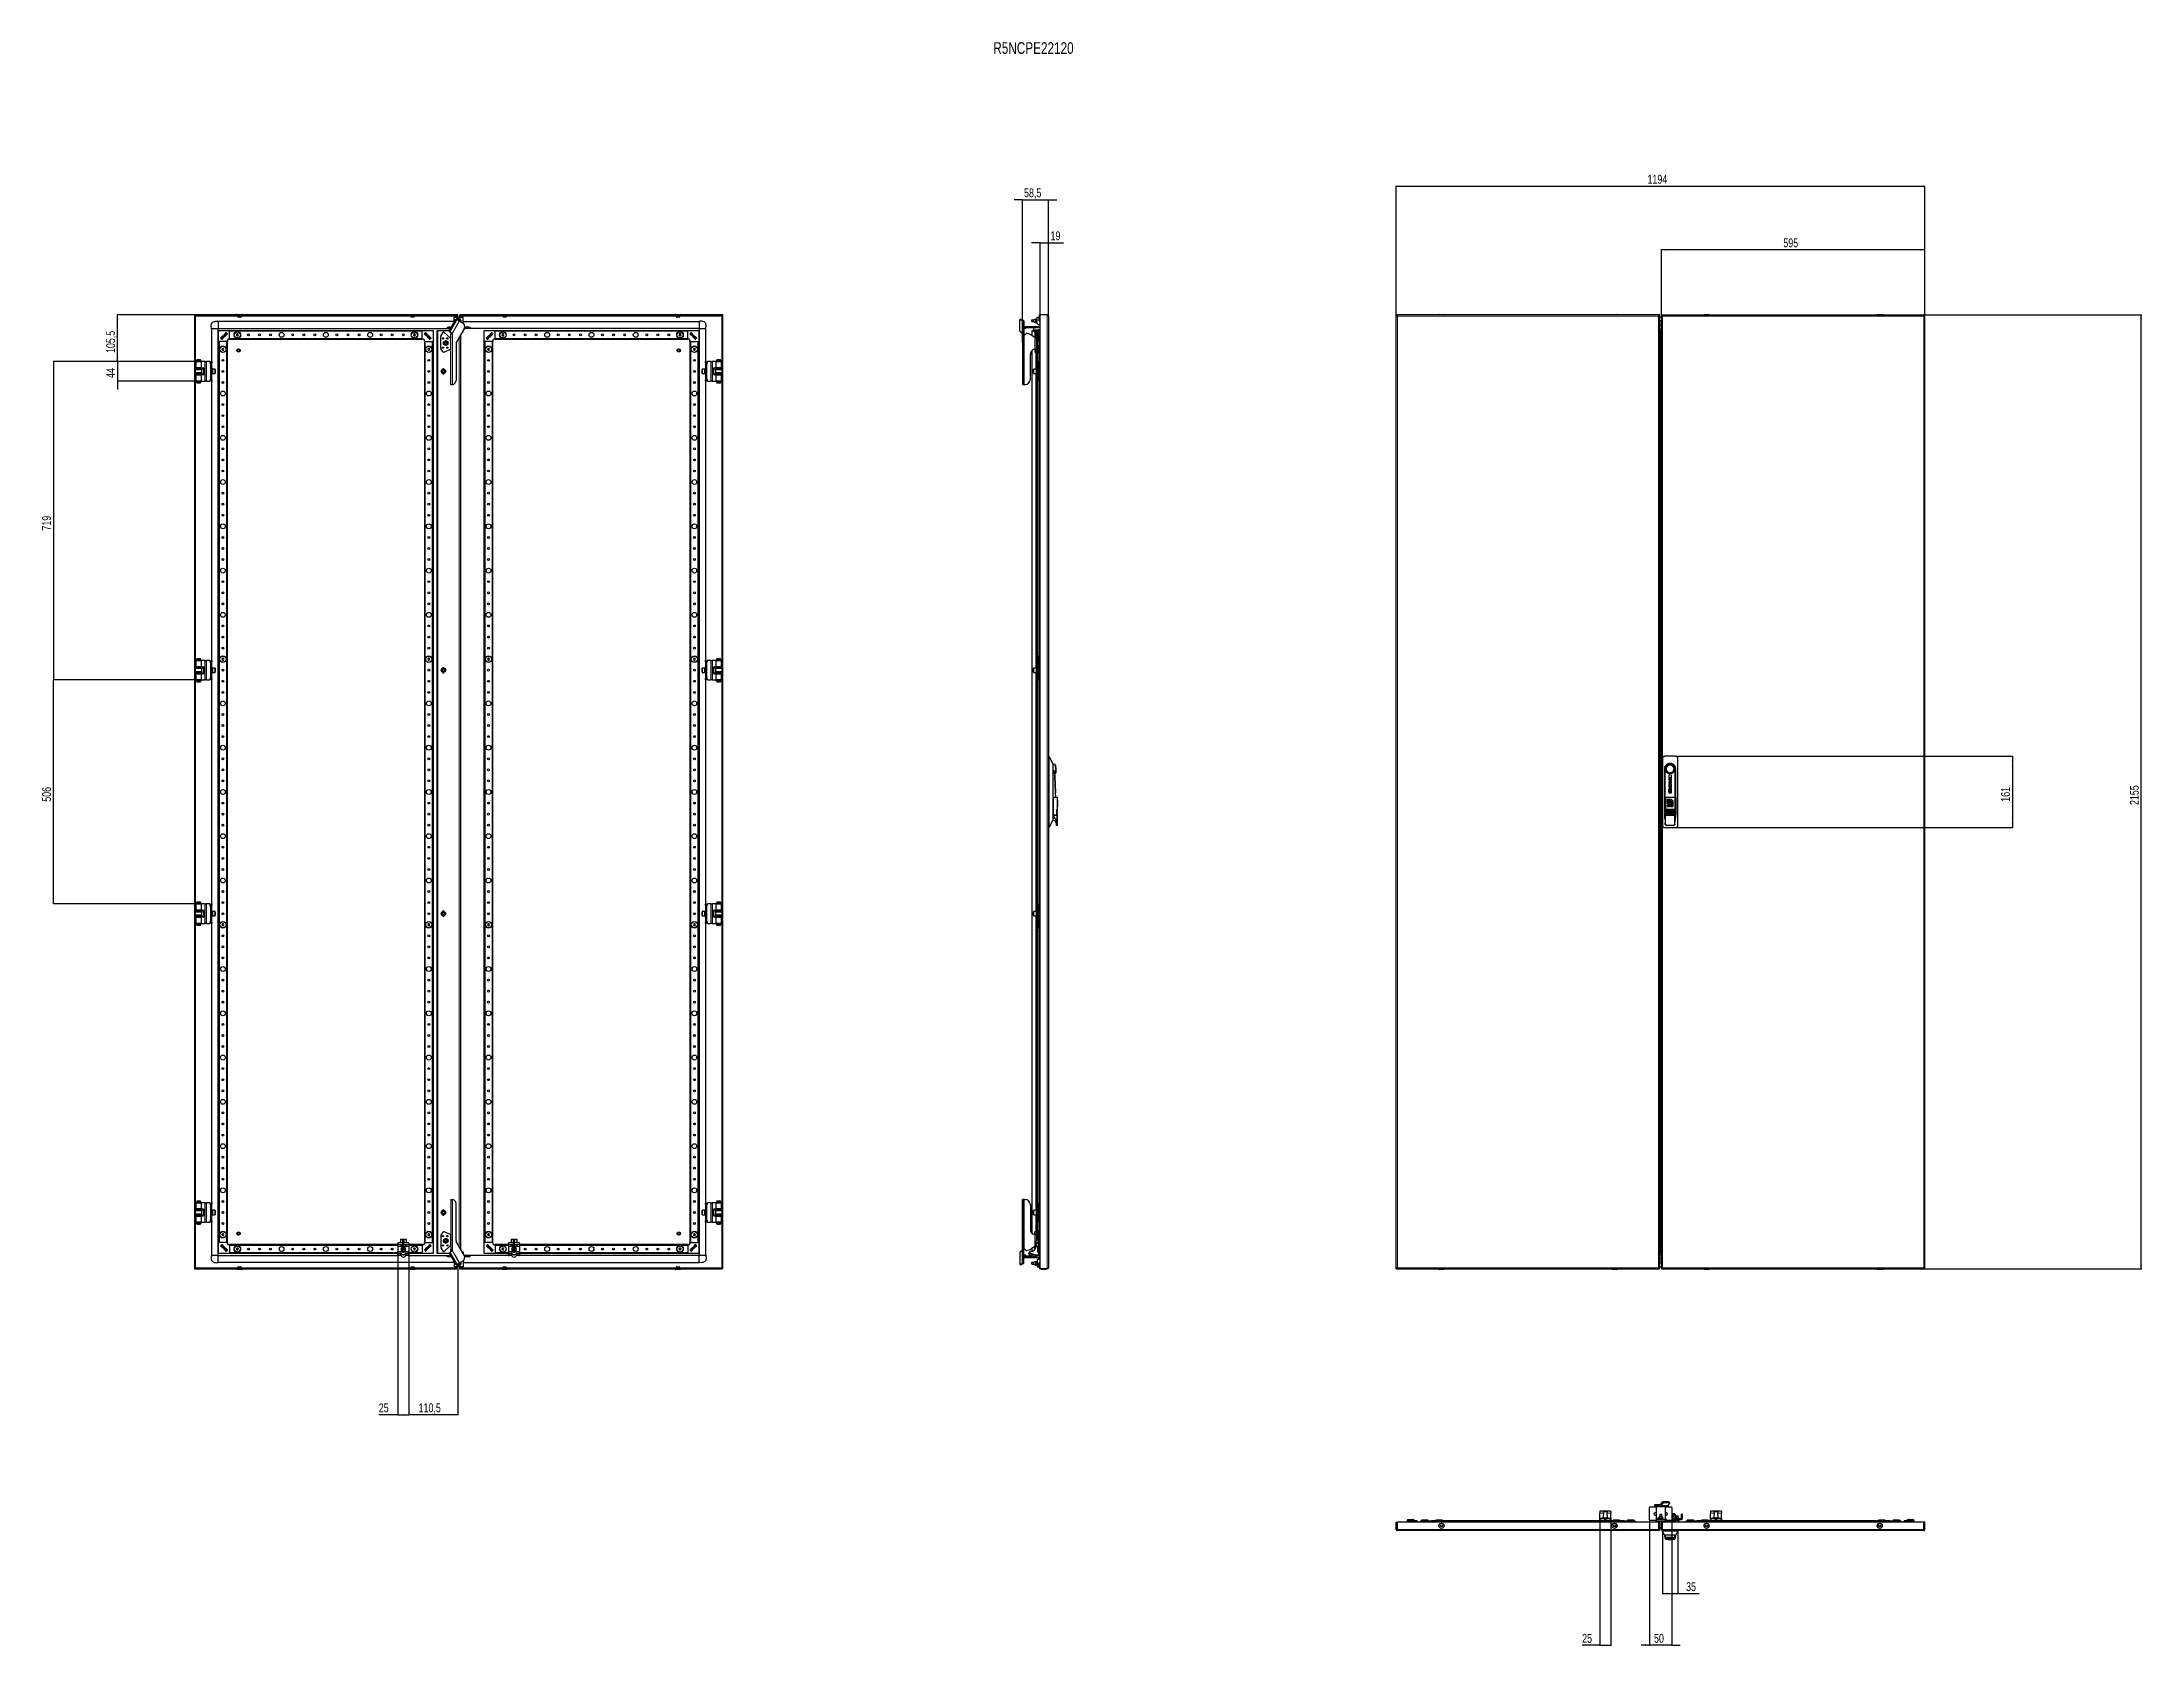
# Model space of a CAD drawing. Header units: millimetres. Extents: x -1385 to 3358, y -2404 to 1219.
import ezdxf

# ---------------------------------------------------------------- set-up
doc = ezdxf.new("R2010")
doc.units = ezdxf.units.MM
doc.layers.add('FORMAT', color=7, linetype='Continuous')
doc.styles.add('SLDTEXTSTYLE0', font='TXT', dxfattribs={"width": 0.75})
doc.dimstyles.new('SLDDIMSTYLE0', dxfattribs={"dimtxt": 20, "dimasz": 10, "dimexe": 0, "dimexo": 0.0625, "dimgap": 5, "dimtad": 2, "dimdec": 1, "dimrnd": 1e-09, "dimzin": 12, "dimdsep": 46, "dimtxsty": 'SLDTEXTSTYLE0', "dimsah": 1, "dimcen": 0.09, "dimadec": 0, "dimazin": 3, "dimtfac": 1, "dimtofl": 0, "dimtmove": 0, "dimatfit": 3, "dimfxl": 0, "dimfrac": 2, "dimtolj": 1, "dimtzin": 12, "dimarcsym": 0})
doc.dimstyles.new('SLDDIMSTYLE1', dxfattribs={"dimtxt": 20, "dimasz": 10, "dimexe": 0, "dimexo": 0.0625, "dimgap": 5, "dimtad": 2, "dimdec": 1, "dimrnd": 1e-09, "dimzin": 12, "dimdsep": 46, "dimtxsty": 'SLDTEXTSTYLE0', "dimsah": 1, "dimcen": 0.09, "dimadec": 0, "dimazin": 3, "dimtfac": 1, "dimtmove": 0, "dimatfit": 0, "dimfxl": 0, "dimfrac": 2, "dimtolj": 1, "dimtzin": 12, "dimarcsym": 0})

msp = doc.modelspace()

# ---------------------------------------------------------------- texts
at = {"layer": 'FORMAT', "insert": (763.64, 1218.85), "char_height": 26.4583, "attachment_point": 1, "style": 'SLDTEXTSTYLE0'}
msp.add_mtext('R5NCPE22120', dxfattribs=at)

# ---------------------------------------------------------------- blocks, each defined once
blk = doc.blocks.new('_D')
at = {"layer": 'FORMAT'}
for p, q in [((2865.7, 602.7), (3357.9, 602.7)), ((3356.9, -1552.3), (3356.9, 602.7)), ((2865.7, -1552.3), (3357.9, -1552.3))]:
    blk.add_line(p, q, dxfattribs=at)
for points in [[(3356.9, 602.7), (3355.4, 592.7), (3358.5, 592.7)], [(3356.9, -1552.3), (3358.5, -1542.3), (3355.4, -1542.3)]]:
    blk.add_solid(points, dxfattribs=at)
at = {"layer": 'FORMAT', "insert": (3331.1, -504.4), "char_height": 20, "attachment_point": 1, "rotation": 90, "style": 'SLDTEXTSTYLE0'}
blk.add_mtext('2155', dxfattribs=at)
blk = doc.blocks.new('_D_1')
at = {"layer": 'FORMAT'}
for p, q in [((1674, 602.7), (1674, 894.4)), ((1674, 893.4), (2868, 893.4)), ((2868, 602.7), (2868, 894.4))]:
    blk.add_line(p, q, dxfattribs=at)
for points in [[(1674, 893.4), (1684, 891.9), (1684, 895)], [(2868, 893.4), (2858, 895), (2858, 891.9)]]:
    blk.add_solid(points, dxfattribs=at)
at = {"layer": 'FORMAT', "insert": (2241.4, 919.2), "char_height": 20, "attachment_point": 1, "style": 'SLDTEXTSTYLE0'}
blk.add_mtext('1194', dxfattribs=at)
blk = doc.blocks.new('_D_2')
at = {"layer": 'FORMAT'}
for p, q in [((2273, 602.7), (2273, 750.7)), ((2868, 749.7), (2273, 749.7)), ((2868, 602.7), (2868, 750.7))]:
    blk.add_line(p, q, dxfattribs=at)
for points in [[(2273, 749.7), (2283, 748.1), (2283, 751.2)], [(2868, 749.7), (2858, 751.2), (2858, 748.1)]]:
    blk.add_solid(points, dxfattribs=at)
at = {"layer": 'FORMAT', "insert": (2548.3, 775.5), "char_height": 20, "attachment_point": 1, "style": 'SLDTEXTSTYLE0'}
blk.add_mtext('595', dxfattribs=at)
blk = doc.blocks.new('_D_3')
at = {"layer": 'FORMAT'}
for p, q in [((2304.5, -394.3), (3066.7, -394.3)), ((3065.7, -394.3), (3065.7, -555.3)), ((2304.5, -555.3), (3066.7, -555.3))]:
    blk.add_line(p, q, dxfattribs=at)
for points in [[(3065.7, -394.3), (3064.2, -404.3), (3067.2, -404.3)], [(3065.7, -555.3), (3067.2, -545.3), (3064.2, -545.3)]]:
    blk.add_solid(points, dxfattribs=at)
at = {"layer": 'FORMAT', "insert": (3039.9, -497), "char_height": 20, "attachment_point": 1, "rotation": 90, "style": 'SLDTEXTSTYLE0'}
blk.add_mtext('161', dxfattribs=at)
blk = doc.blocks.new('_D_4')
at = {"layer": 'FORMAT'}
for p, q in [((829.7, 862.7), (810.4, 862.7)), ((829.7, 540.7), (829.7, 863.7)), ((829.7, 862.7), (888.2, 862.7)), ((888.2, 600.1), (888.2, 863.7)), ((888.2, 862.7), (907.4, 862.7))]:
    blk.add_line(p, q, dxfattribs=at)
for points in [[(829.7, 862.7), (819.7, 864.2), (819.7, 861.1)], [(888.2, 862.7), (898.2, 861.1), (898.2, 864.2)]]:
    blk.add_solid(points, dxfattribs=at)
at = {"layer": 'FORMAT', "insert": (833.1, 888.5), "char_height": 20, "attachment_point": 1, "style": 'SLDTEXTSTYLE0'}
blk.add_mtext('58,5', dxfattribs=at)
blk = doc.blocks.new('_D_5')
at = {"layer": 'FORMAT'}
for p, q in [((869.2, 765.7), (849.9, 765.7)), ((869.2, 602.7), (869.2, 766.7)), ((869.2, 765.7), (888.2, 765.7)), ((888.2, 600.1), (888.2, 766.7)), ((888.2, 765.7), (922.5, 765.7))]:
    blk.add_line(p, q, dxfattribs=at)
for points in [[(869.2, 765.7), (859.2, 767.2), (859.2, 764.1)], [(888.2, 765.7), (898.2, 764.1), (898.2, 767.2)]]:
    blk.add_solid(points, dxfattribs=at)
at = {"layer": 'FORMAT', "insert": (892.9, 791.5), "char_height": 20, "attachment_point": 1, "style": 'SLDTEXTSTYLE0'}
blk.add_mtext('19', dxfattribs=at)
blk = doc.blocks.new('_D_6')
at = {"layer": 'FORMAT'}
for p, q in [((-556.6, -1512.8), (-556.6, -1882.8)), ((-446.1, -1552.3), (-446.1, -1882.8)), ((-446.1, -1881.8), (-556.6, -1881.8))]:
    blk.add_line(p, q, dxfattribs=at)
for points in [[(-556.6, -1881.8), (-546.6, -1883.4), (-546.6, -1880.3)], [(-446.1, -1881.8), (-456.1, -1880.3), (-456.1, -1883.4)]]:
    blk.add_solid(points, dxfattribs=at)
at = {"layer": 'FORMAT', "insert": (-534.6, -1856), "char_height": 20, "attachment_point": 1, "style": 'SLDTEXTSTYLE0'}
blk.add_mtext('110,5', dxfattribs=at)
blk = doc.blocks.new('_D_7')
at = {"layer": 'FORMAT'}
for p, q in [((-581.6, -1512.8), (-581.6, -1882.8)), ((-556.6, -1512.8), (-556.6, -1882.8)), ((-581.6, -1881.8), (-624.5, -1881.8)), ((-581.6, -1881.8), (-556.6, -1881.8))]:
    blk.add_line(p, q, dxfattribs=at)
for points in [[(-581.6, -1881.8), (-571.6, -1883.4), (-571.6, -1880.3)], [(-556.6, -1881.8), (-566.6, -1880.3), (-566.6, -1883.4)]]:
    blk.add_solid(points, dxfattribs=at)
at = {"layer": 'FORMAT', "insert": (-624.5, -1856), "char_height": 20, "attachment_point": 1, "style": 'SLDTEXTSTYLE0'}
blk.add_mtext('25', dxfattribs=at)
blk = doc.blocks.new('_D_8')
at = {"layer": 'FORMAT'}
for p, q in [((-1038, 497.2), (-1215.5, 497.2)), ((-1214.5, 497.2), (-1214.5, 516.4)), ((-1214.5, 497.2), (-1214.5, 453.2)), ((-1038, 453.2), (-1215.5, 453.2)), ((-1214.5, 453.2), (-1214.5, 434))]:
    blk.add_line(p, q, dxfattribs=at)
for points in [[(-1214.5, 497.2), (-1213, 507.2), (-1216.1, 507.2)], [(-1214.5, 453.2), (-1216.1, 443.2), (-1213, 443.2)]]:
    blk.add_solid(points, dxfattribs=at)
at = {"layer": 'FORMAT', "insert": (-1240.3, 460.4), "char_height": 20, "attachment_point": 1, "rotation": 90, "style": 'SLDTEXTSTYLE0'}
blk.add_mtext('44', dxfattribs=at)
blk = doc.blocks.new('_D_9')
at = {"layer": 'FORMAT'}
for p, q in [((-1038, 497.2), (-1360.2, 497.2)), ((-1359.2, 497.2), (-1359.2, -221.8)), ((-1031.6, -221.8), (-1360.2, -221.8))]:
    blk.add_line(p, q, dxfattribs=at)
for points in [[(-1359.2, 497.2), (-1360.8, 487.2), (-1357.7, 487.2)], [(-1359.2, -221.8), (-1357.7, -211.8), (-1360.8, -211.8)]]:
    blk.add_solid(points, dxfattribs=at)
at = {"layer": 'FORMAT', "insert": (-1385, 115.5), "char_height": 20, "attachment_point": 1, "rotation": 90, "style": 'SLDTEXTSTYLE0'}
blk.add_mtext('719', dxfattribs=at)
blk = doc.blocks.new('_D_10')
at = {"layer": 'FORMAT'}
for p, q in [((-1031.6, -221.8), (-1360.2, -221.8)), ((-1359.2, -727.8), (-1359.2, -221.8)), ((-1031.6, -727.8), (-1360.2, -727.8))]:
    blk.add_line(p, q, dxfattribs=at)
for points in [[(-1359.2, -221.8), (-1360.8, -231.8), (-1357.7, -231.8)], [(-1359.2, -727.8), (-1357.7, -717.8), (-1360.8, -717.8)]]:
    blk.add_solid(points, dxfattribs=at)
at = {"layer": 'FORMAT', "insert": (-1385, -497), "char_height": 20, "attachment_point": 1, "rotation": 90, "style": 'SLDTEXTSTYLE0'}
blk.add_mtext('506', dxfattribs=at)
blk = doc.blocks.new('_D_11')
at = {"layer": 'FORMAT'}
for p, q in [((-1038.8, 602.7), (-1215.5, 602.7)), ((-1214.5, 497.2), (-1214.5, 602.7)), ((-1038, 497.2), (-1215.5, 497.2))]:
    blk.add_line(p, q, dxfattribs=at)
for points in [[(-1214.5, 602.7), (-1216.1, 592.7), (-1213, 592.7)], [(-1214.5, 497.2), (-1213, 507.2), (-1216.1, 507.2)]]:
    blk.add_solid(points, dxfattribs=at)
at = {"layer": 'FORMAT', "insert": (-1240.3, 516.7), "char_height": 20, "attachment_point": 1, "rotation": 90, "style": 'SLDTEXTSTYLE0'}
blk.add_mtext('105,5', dxfattribs=at)
blk = doc.blocks.new('_D_12')
at = {"layer": 'FORMAT'}
for p, q in [((2133.5, -2115.5), (2133.5, -2403.5)), ((2158.5, -2115.5), (2158.5, -2403.5)), ((2133.5, -2402.5), (2093.7, -2402.5)), ((2133.5, -2402.5), (2158.5, -2402.5))]:
    blk.add_line(p, q, dxfattribs=at)
for points in [[(2133.5, -2402.5), (2143.5, -2404), (2143.5, -2400.9)], [(2158.5, -2402.5), (2148.5, -2400.9), (2148.5, -2404)]]:
    blk.add_solid(points, dxfattribs=at)
at = {"layer": 'FORMAT', "insert": (2093.7, -2376.7), "char_height": 20, "attachment_point": 1, "style": 'SLDTEXTSTYLE0'}
blk.add_mtext('25', dxfattribs=at)
blk = doc.blocks.new('_D_13')
at = {"layer": 'FORMAT'}
for p, q in [((2246, -2118.9), (2246, -2403.5)), ((2296, -2118.9), (2296, -2403.5)), ((2246, -2402.5), (2226.8, -2402.5)), ((2296, -2402.5), (2246, -2402.5)), ((2296, -2402.5), (2315.2, -2402.5))]:
    blk.add_line(p, q, dxfattribs=at)
for points in [[(2246, -2402.5), (2236, -2400.9), (2236, -2404)], [(2296, -2402.5), (2306, -2404), (2306, -2400.9)]]:
    blk.add_solid(points, dxfattribs=at)
at = {"layer": 'FORMAT', "insert": (2256.2, -2376.7), "char_height": 20, "attachment_point": 1, "style": 'SLDTEXTSTYLE0'}
blk.add_mtext('50', dxfattribs=at)
blk = doc.blocks.new('_D_14')
at = {"layer": 'FORMAT'}
for p, q in [((2275, -2144.5), (2275, -2286.7)), ((2310, -2144.5), (2310, -2286.7)), ((2275, -2285.7), (2310, -2285.7)), ((2310, -2285.7), (2358.2, -2285.7))]:
    blk.add_line(p, q, dxfattribs=at)
for points in [[(2275, -2285.7), (2285, -2287.3), (2285, -2284.2)], [(2310, -2285.7), (2300, -2284.2), (2300, -2287.3)]]:
    blk.add_solid(points, dxfattribs=at)
at = {"layer": 'FORMAT', "insert": (2328.6, -2260), "char_height": 20, "attachment_point": 1, "style": 'SLDTEXTSTYLE0'}
blk.add_mtext('35', dxfattribs=at)

# ---------------------------------------------------------------- dimensions: what is measured, and where the dimension line sits
at = {"layer": 'FORMAT'}
for base, p1, p2, dimstyle, picture, middle in [((2868, 893.44), (1674, 602.68), (2868, 602.68), 'SLDDIMSTYLE0', '_D_1', (2271, 893.44)), ((888.16, 862.69), (829.68, 540.73), (888.16, 600.08), 'SLDDIMSTYLE1', '_D_4', (858.92, 862.69)), ((888.16, 765.68), (869.16, 602.68), (888.16, 600.08), 'SLDDIMSTYLE1', '_D_5', (907.71, 765.68)), ((2273, 749.68), (2868, 602.68), (2273, 602.68), 'SLDDIMSTYLE0', '_D_2', (2570.5, 749.68)), ((-556.59, -1881.81), (-446.09, -1552.32), (-556.59, -1512.77), 'SLDDIMSTYLE0', '_D_6', (-501.34, -1881.81)), ((2246, -2402.48), (2296, -2118.88), (2246, -2118.88), 'SLDDIMSTYLE1', '_D_13', (2271, -2402.48)), ((2310, -2285.74), (2275, -2144.48), (2310, -2144.48), 'SLDDIMSTYLE0', '_D_14', (2343.38, -2285.74))]:
    dim = msp.add_linear_dim(base=base, p1=p1, p2=p2, dimstyle=dimstyle, dxfattribs=at)
    dim.commit()
    dim.dimension.update_dxf_attribs({"geometry": picture, "text_midpoint": middle, "dimtype": 160})
for base, p1, p2, angle, dimstyle, picture, middle in [((-1214.53, 602.68), (-1038.04, 497.18), (-1038.79, 602.68), 90, 'SLDDIMSTYLE0', '_D_11', (-1214.53, 549.93)), ((3356.91, 602.68), (2865.7, -1552.32), (2865.7, 602.68), 90, 'SLDDIMSTYLE0', '_D', (3356.91, -474.82)), ((-1359.23, -221.82), (-1038.04, 497.18), (-1031.59, -221.82), 90, 'SLDDIMSTYLE0', '_D_9', (-1359.23, 137.68)), ((-1214.53, 453.18), (-1038.04, 497.18), (-1038.04, 453.18), 90, 'SLDDIMSTYLE1', '_D_8', (-1214.53, 475.18)), ((-1359.23, -221.82), (-1031.59, -727.82), (-1031.59, -221.82), 90, 'SLDDIMSTYLE0', '_D_10', (-1359.23, -474.82)), ((3065.71, -555.32), (2304.5, -394.32), (2304.5, -555.32), 90, 'SLDDIMSTYLE0', '_D_3', (3065.71, -474.82)), ((-556.59, -1881.81), (-581.59, -1512.77), (-556.59, -1512.77), 0, 'SLDDIMSTYLE0', '_D_7', (-609.71, -1881.81)), ((2158.5, -2402.48), (2133.5, -2115.48), (2158.5, -2115.48), 0, 'SLDDIMSTYLE0', '_D_12', (2108.51, -2402.48))]:
    dim = msp.add_linear_dim(base=base, p1=p1, p2=p2, angle=angle, dimstyle=dimstyle, dxfattribs=at)
    dim.commit()
    dim.dimension.update_dxf_attribs({"geometry": picture, "text_midpoint": middle, "dimtype": 160})

# ---------------------------------------------------------------- linework, layer by layer
at = {"color": 7, "linetype": 'Continuous', "lineweight": 25}
for p, q in [((-1041.09, 602.68), (-1041.09, -1552.32)), ((-1041.09, 602.68), (-1039.09, 602.68)), ((-1039.09, 602.68), (-1039.09, -1552.32)), ((-1038.79, 600.68), (-1038.79, 602.68)), ((-448.39, 602.68), (-1038.79, 602.68)), ((-448.39, 600.68), (-1038.79, 600.68)), ((-1038.49, 600.08), (-1038.69, 600.68)), ((-1002.09, 571.18), (-1002.09, 497.18)), ((-998.8, 571.18), (-1001.11, 571.18)), ((-998.65, 571.18), (-998.8, 571.18)), ((-991.52, 571.18), (-998.65, 571.18)), ((-991.46, 571.18), (-991.52, 571.18)), ((-989.06, 571.18), (-991.46, 571.18)), ((-988.2, 571.18), (-989.06, 571.18)), ((-988.09, 571.18), (-988.09, -1520.82)), ((-987.09, 588.18), (-987.09, 572.51)), ((-454.09, 588.18), (-987.09, 588.18)), ((-987.09, 572.18), (-462.21, 572.18)), ((-944.84, 603.43), (-944.84, 602.68)), ((-944.59, 603.68), (-933.59, 603.68)), ((-933.34, 602.68), (-933.34, 603.43)), ((-553.84, 603.43), (-553.84, 602.68)), ((-553.59, 603.68), (-545.08, 603.68)), ((-545.08, 603.68), (-542.59, 603.68)), ((-542.34, 602.68), (-542.34, 603.43)), ((-469.09, 573.68), (-469.09, 575.18)), ((-469.09, 575.18), (-467.09, 575.18)), ((-467.09, 573.68), (-469.09, 573.68)), ((-467.09, 575.18), (-467.09, 573.68)), ((-460.48, 575.18), (-467.09, 575.18)), ((-461.34, 573.68), (-467.09, 573.68)), ((-464.52, 568.18), (-450.39, 592.66)), ((-462.69, 567.12), (-448.55, 591.6)), ((-454.09, 597.68), (-434.09, 597.68)), ((-454.09, 586.25), (-454.09, 597.68)), ((-431.62, 571.63), (-449.46, 540.73)), ((-449.27, 593.17), (-447.44, 592.11)), ((-448.48, 600.68), (-448.69, 600.08)), ((-446.09, 591.73), (-448.59, 594.22)), ((-448.59, 594.22), (-448.59, 592.78)), ((-439.59, 594.22), (-448.59, 594.22)), ((-448.39, 600.68), (-448.39, 602.68)), ((-446.09, 602.68), (-448.09, 602.68)), ((-448.09, 597.68), (-448.09, 602.68)), ((-447.44, 592.11), (-442.67, 589.36)), ((-446.09, 597.68), (-446.09, 602.68)), ((-446.09, 591.73), (-442.08, 591.73)), ((-446.09, 591.73), (-445.59, 591.23)), ((-446.09, 591.34), (-446.09, 591.73)), ((-442.31, 589.15), (-442.67, 589.36)), ((-442.08, 591.73), (-442.58, 591.23)), ((-442.31, 589.15), (-435.36, 585.14)), ((-442.09, 602.68), (-440.09, 602.68)), ((-442.09, 602.68), (-442.09, 597.68)), ((-442.08, 591.73), (-439.59, 594.22)), ((-442.08, 591.73), (-442.08, 589.02)), ((-440.09, 602.68), (-440.09, 597.68)), ((-439.79, 600.68), (-439.79, 602.68)), ((150.61, 602.68), (-439.79, 602.68)), ((150.61, 600.68), (-439.79, 600.68)), ((-439.49, 600.08), (-439.68, 600.68)), ((-439.59, 591.66), (-439.59, 594.22)), ((-439.59, 587.78), (-439.59, 591.66)), ((-439.59, 587.58), (-439.59, 587.78)), ((-434.09, 584.27), (-434.09, 597.68)), ((-434.09, 588.18), (98.91, 588.18)), ((98.91, 572.18), (-431.34, 572.18)), ((-421.09, 573.68), (-430.76, 573.68)), ((-421.09, 575.18), (-430.45, 575.18)), ((-421.09, 573.68), (-421.09, 575.18)), ((-421.09, 575.18), (-419.09, 575.18)), ((-419.09, 573.68), (-421.09, 573.68)), ((-419.09, 575.18), (-419.09, 573.68)), ((-345.84, 603.43), (-345.84, 602.68)), ((-345.59, 603.68), (-334.59, 603.68)), ((-334.34, 602.68), (-334.34, 603.43)), ((45.16, 603.43), (45.16, 602.68)), ((45.41, 603.68), (53.92, 603.68)), ((53.92, 603.68), (56.41, 603.68)), ((56.66, 602.68), (56.66, 603.43)), ((99.91, -1520.82), (99.91, 571.18)), ((113.91, 497.18), (113.91, 571.18)), ((150.51, 600.68), (150.31, 600.08)), ((150.61, 600.68), (150.61, 602.68)), ((152.91, 602.68), (150.91, 602.68)), ((150.91, -1552.32), (150.91, 602.68)), ((152.91, -1552.32), (152.91, 602.68)), ((823.3, 567.12), (823.3, 591.6)), ((825.68, 593.2), (823.56, 592.14)), ((824, 592.11), (829.5, 589.36)), ((826.13, 593.17), (831.63, 590.42)), ((829.68, 589.15), (829.68, 585.14)), ((829.68, 585.14), (829.68, 571.63)), ((829.68, 571.63), (829.68, 540.73)), ((832.68, 589.15), (832.68, 585.14)), ((832.68, 585.14), (832.68, 571.63)), ((832.68, 571.63), (832.68, 540.73)), ((834.06, 575.18), (834.06, 576.88)), ((834.06, 576.88), (869.16, 576.88)), ((834.06, 573.68), (834.06, 575.18)), ((834.06, 575.18), (836.06, 575.18)), ((834.06, 571.88), (834.06, 573.68)), ((836.06, 573.68), (834.06, 573.68)), ((837.06, 571.88), (834.06, 571.88)), ((836.06, 575.18), (836.06, 573.68)), ((863.56, 575.18), (836.06, 575.18)), ((863.56, 573.68), (836.06, 573.68)), ((837.06, 573.68), (837.06, 571.88)), ((850.56, 588.21), (850.56, 591.23)), ((851.06, 591.73), (855.06, 591.73)), ((851.06, 587.71), (855.06, 587.71)), ((855.06, 591.73), (859.56, 594.22)), ((855.06, 587.71), (855.06, 591.73)), ((855.06, 587.71), (859.56, 585.22)), ((855.06, 564.88), (855.06, 573.68)), ((859.56, 591.66), (859.56, 594.22)), ((859.56, 593.22), (863.06, 593.22)), ((859.56, 591.72), (863.06, 591.72)), ((859.56, 587.78), (859.56, 591.66)), ((859.56, 585.22), (859.56, 587.78)), ((859.56, 587.72), (863.06, 587.72)), ((859.56, 586.22), (863.06, 586.22)), ((863.06, 583.18), (863.06, 597.68)), ((863.06, 597.68), (866.56, 597.68)), ((865.56, 580.68), (863.06, 583.18)), ((863.56, 573.68), (863.56, 575.18)), ((863.56, 575.18), (865.56, 575.18)), ((865.56, 573.68), (863.56, 573.68)), ((869.16, 580.68), (865.56, 580.68)), ((865.56, 575.18), (865.56, 573.68)), ((866.56, 597.68), (866.56, 589.96)), ((869.16, 569.53), (866.91, 568.88)), ((867.65, 588.51), (869.16, 588.08)), ((868.16, 600.68), (868.16, 602.68)), ((869.16, 602.68), (868.16, 602.68)), ((869.16, 600.68), (868.16, 600.68)), ((868.16, 600.68), (868.16, 590.04)), ((868.16, 590.04), (869.16, 588.71)), ((869.16, -1552.32), (869.16, 602.68)), ((885.56, 602.68), (869.16, 602.68)), ((871.41, 603.43), (871.41, 602.68)), ((871.66, 603.68), (872.56, 603.68)), ((872.56, 603.68), (882.66, 603.68)), ((882.91, 602.68), (882.91, 603.43)), ((888.16, 600.08), (888.16, -1549.72)), ((1674, 602.68), (1676, 602.68)), ((1674, -1552.32), (1674, 602.68)), ((1676.3, 600.68), (1676.3, 602.68)), ((2266.7, 602.68), (1676.3, 602.68)), ((1770.25, 603.43), (1770.25, 602.68)), ((1770.5, 603.68), (1781.5, 603.68)), ((1781.75, 602.68), (1781.75, 603.43)), ((2161.25, 603.43), (2161.25, 602.68)), ((2161.5, 603.68), (2163.99, 603.68)), ((2163.99, 603.68), (2172.5, 603.68)), ((2172.75, 602.68), (2172.75, 603.43)), ((2266.7, 602.68), (2266.7, 601)), ((2269, 602.68), (2267, 602.68)), ((2269, -1552.32), (2269, 602.68)), ((2273, 597.68), (2269, 597.68)), ((2273, 602.68), (2275, 602.68)), ((2273, 602.68), (2273, -1552.32)), ((2275.3, 602.68), (2865.7, 602.68)), ((2275.3, 602.68), (2275.3, 600.97)), ((2369.25, 603.43), (2369.25, 602.68)), ((2369.5, 603.68), (2380.5, 603.68)), ((2380.75, 602.68), (2380.75, 603.43)), ((2760.25, 603.43), (2760.25, 602.68)), ((2760.5, 603.68), (2762.99, 603.68)), ((2762.99, 603.68), (2771.5, 603.68)), ((2771.75, 602.68), (2771.75, 603.43)), ((2865.7, 600.98), (2865.7, 602.68)), ((2868, 602.68), (2866, 602.68)), ((2868, -1552.32), (2868, 602.68)), ((-986.59, 542.98), (-986.59, 567.38)), ((-986.59, -1492.32), (-986.59, 542.68)), ((-986.29, 542.68), (-986.59, 542.68)), ((-986.29, 567.68), (-961.89, 567.68)), ((-985.64, 542.68), (-986.29, 542.68)), ((-984.59, 542.68), (-985.64, 542.68)), ((-968.59, 542.68), (-984.59, 542.68)), ((-979.95, 552.28), (-981.94, 550.29)), ((-981.94, 550.29), (-978.98, 547.33)), ((-979.69, 551.73), (-980.42, 550.99)), ((-980.42, 550.99), (-978.23, 548.81)), ((-978.98, 547.33), (-977.09, 549.22)), ((-977.74, 527.18), (-978.89, 525.18)), ((-978.89, 525.18), (-977.74, 523.18)), ((-978.23, 548.81), (-977.58, 549.49)), ((-975.43, 527.18), (-977.74, 527.18)), ((-977.74, 523.18), (-975.43, 523.18)), ((-977.09, 549.22), (-977.07, 549.24)), ((-975.89, 556.34), (-976.93, 555.29)), ((-976.93, 555.29), (-973.98, 552.33)), ((-974.5, 554.95), (-975.89, 556.34)), ((-974.28, 525.18), (-975.43, 527.18)), ((-975.43, 523.18), (-974.28, 525.18)), ((-974.01, 558.22), (-974.5, 554.95)), ((-974.16, 554.63), (-971.5, 554.81)), ((-972.92, 553.39), (-974.16, 554.63)), ((-973.21, 559.01), (-974.01, 558.22)), ((-973.98, 552.33), (-972.92, 553.39)), ((-973.69, 555.92), (-973.21, 559.01)), ((-970.21, 556.09), (-973.69, 555.92)), ((-971.5, 554.81), (-970.21, 556.09)), ((-968.65, 562.14), (-968.98, 562.82)), ((-968.79, 562), (-968.65, 562.14)), ((-967.53, 542.68), (-968.59, 542.68)), ((-966.89, 542.68), (-967.53, 542.68)), ((-966.84, 560.57), (-966.94, 560.46)), ((-966.59, 542.68), (-966.89, 542.68)), ((-966.59, 560.06), (-966.84, 560.57)), ((-966.59, 545.68), (-966.59, 542.98)), ((-966.59, -1492.32), (-966.59, 542.68)), ((-961.89, 547.68), (-964.59, 547.68)), ((-961.59, 567.38), (-961.59, 567.68)), ((-961.59, 567.68), (-526.59, 567.68)), ((-961.59, 567.38), (-961.59, 566.74)), ((-961.59, 565.68), (-961.59, 566.74)), ((-961.59, 549.68), (-961.59, 565.68)), ((-961.59, 548.63), (-961.59, 549.68)), ((-961.59, 548.63), (-961.59, 547.98)), ((-961.59, 547.68), (-961.59, 547.98)), ((-961.59, 547.68), (-526.59, 547.68)), ((-945.24, 559.68), (-946.39, 557.68)), ((-946.39, 557.68), (-945.24, 555.68)), ((-942.93, 559.68), (-945.24, 559.68)), ((-945.24, 555.68), (-942.93, 555.68)), ((-941.78, 557.68), (-942.93, 559.68)), ((-942.93, 555.68), (-941.78, 557.68)), ((-545.24, 559.68), (-546.39, 557.68)), ((-546.39, 557.68), (-545.24, 555.68)), ((-542.93, 559.68), (-545.24, 559.68)), ((-545.24, 555.68), (-542.93, 555.68)), ((-541.78, 557.68), (-542.93, 559.68)), ((-542.93, 555.68), (-541.78, 557.68)), ((-526.59, 567.38), (-526.59, 567.68)), ((-526.59, 566.74), (-526.59, 567.38)), ((-526.59, 565.68), (-526.59, 566.74)), ((-526.59, 549.68), (-526.59, 565.68)), ((-526.59, 548.63), (-526.59, 549.68)), ((-526.59, 547.98), (-526.59, 548.63)), ((-526.59, 547.68), (-526.59, 547.98)), ((-526.29, 567.68), (-501.89, 567.68)), ((-523.59, 547.68), (-526.29, 547.68)), ((-518.98, 563.03), (-521.94, 560.08)), ((-521.94, 560.08), (-520.05, 558.19)), ((-521.59, 542.98), (-521.59, 545.68)), ((-521.59, 542.68), (-521.59, -1492.32)), ((-521.59, 542.68), (-521.29, 542.68)), ((-520.64, 542.68), (-521.29, 542.68)), ((-520.64, 542.68), (-519.59, 542.68)), ((-518.28, 561.51), (-520.46, 559.33)), ((-520.46, 559.33), (-519.78, 558.67)), ((-520.05, 558.19), (-520.03, 558.17)), ((-519.59, 542.68), (-503.59, 542.68)), ((-516.99, 561.04), (-518.98, 563.03)), ((-517.53, 560.79), (-518.28, 561.51)), ((-513.98, 558.03), (-516.93, 555.07)), ((-516.93, 555.07), (-515.88, 554.01)), ((-515.88, 554.01), (-514.63, 555.26)), ((-514.63, 555.26), (-514.46, 552.6)), ((-514.46, 552.6), (-513.17, 551.31)), ((-514.32, 555.59), (-512.93, 556.98)), ((-511.05, 555.11), (-514.32, 555.59)), ((-512.93, 556.98), (-513.98, 558.03)), ((-512.74, 527.18), (-513.89, 525.18)), ((-513.89, 525.18), (-512.74, 523.18)), ((-513.35, 554.78), (-510.26, 554.31)), ((-513.17, 551.31), (-513.35, 554.78)), ((-510.43, 527.18), (-512.74, 527.18)), ((-512.74, 523.18), (-510.43, 523.18)), ((-510.26, 554.31), (-511.05, 555.11)), ((-509.28, 525.18), (-510.43, 527.18)), ((-510.43, 523.18), (-509.28, 525.18)), ((-509.21, 547.68), (-508.7, 547.93)), ((-508.7, 547.93), (-508.81, 548.04)), ((-507.27, 549.88), (-507.13, 549.74)), ((-507.13, 549.74), (-506.44, 550.08)), ((-503.59, 542.68), (-502.53, 542.68)), ((-501.89, 542.68), (-502.53, 542.68)), ((-501.89, 542.68), (-501.59, 542.68)), ((-501.59, 567.38), (-501.59, 542.98)), ((-501.59, 542.68), (-501.59, -1492.32)), ((-493.59, 566.68), (-491.59, 566.68)), ((-493.59, 566.68), (-493.59, -1516.32)), ((-491.59, 566.68), (-491.59, -1516.32)), ((-490.99, 566.68), (-491.59, 566.68)), ((-464.86, 566.68), (-490.99, 566.68)), ((-484.59, 527.79), (-484.59, 553.83)), ((-484.32, 554.83), (-479.86, 562.56)), ((-479.49, 519.53), (-484.25, 526.68)), ((-478.15, 541.95), (-475.69, 543.45)), ((-462.19, 524.93), (-477.08, 518.78)), ((-476.78, 562.99), (-463.59, 550.68)), ((-472.95, 533.41), (-475.48, 534.79)), ((-473.22, 544.95), (-470.69, 543.57)), ((-468.02, 536.42), (-470.48, 534.91)), ((-460.98, 561.9), (-464.55, 565.95)), ((-463.59, 550.68), (-462.19, 550.68)), ((-459.14, 560.84), (-462.72, 564.89)), ((-461.95, 550.68), (-462.19, 550.68)), ((-462.19, 524.93), (-461.95, 525.18)), ((-462.19, 524.93), (-461.59, 525.03)), ((-459.07, 560.68), (-461.59, 560.68)), ((-461.59, 560.68), (-461.59, 558.44)), ((-461.59, 445.68), (-461.59, 558.44)), ((-460.98, 561.9), (-459.14, 560.84)), ((-458.27, 560), (-458.83, 560.53)), ((-458.59, 560.3), (-458.59, 559.88)), ((-458.29, 559.97), (-458.27, 560)), ((-449.99, 538.73), (-449.99, 454.68)), ((-440.09, 556.97), (-440.09, -1506.6)), ((-435.52, 564.88), (-434.09, 564.88)), ((-434.09, 564.88), (-434.09, 567.36)), ((-386.59, 542.98), (-386.59, 567.38)), ((-386.59, -1492.32), (-386.59, 542.68)), ((-386.29, 542.68), (-386.59, 542.68)), ((-386.29, 567.68), (-361.89, 567.68)), ((-385.64, 542.68), (-386.29, 542.68)), ((-384.59, 542.68), (-385.64, 542.68)), ((-368.59, 542.68), (-384.59, 542.68)), ((-379.95, 552.28), (-381.94, 550.29)), ((-381.94, 550.29), (-378.98, 547.33)), ((-379.69, 551.73), (-380.42, 550.99)), ((-380.42, 550.99), (-378.23, 548.81)), ((-378.98, 547.33), (-377.09, 549.22)), ((-377.74, 527.18), (-378.89, 525.18)), ((-378.89, 525.18), (-377.74, 523.18)), ((-378.23, 548.81), (-377.58, 549.49)), ((-375.43, 527.18), (-377.74, 527.18)), ((-377.74, 523.18), (-375.43, 523.18)), ((-377.09, 549.22), (-377.07, 549.24)), ((-375.89, 556.34), (-376.93, 555.29)), ((-376.93, 555.29), (-373.98, 552.33)), ((-374.5, 554.95), (-375.89, 556.34)), ((-374.28, 525.18), (-375.43, 527.18)), ((-375.43, 523.18), (-374.28, 525.18)), ((-374.01, 558.22), (-374.5, 554.95)), ((-374.16, 554.63), (-371.5, 554.81)), ((-372.92, 553.39), (-374.16, 554.63)), ((-373.21, 559.01), (-374.01, 558.22)), ((-373.98, 552.33), (-372.92, 553.39)), ((-373.69, 555.92), (-373.21, 559.01)), ((-370.21, 556.09), (-373.69, 555.92)), ((-371.5, 554.81), (-370.21, 556.09)), ((-368.65, 562.14), (-368.98, 562.82)), ((-368.79, 562), (-368.65, 562.14)), ((-367.53, 542.68), (-368.59, 542.68)), ((-366.89, 542.68), (-367.53, 542.68)), ((-366.84, 560.57), (-366.94, 560.46)), ((-366.59, 542.68), (-366.89, 542.68)), ((-366.59, 560.06), (-366.84, 560.57)), ((-366.59, 545.68), (-366.59, 542.98)), ((-366.59, -1492.32), (-366.59, 542.68)), ((-361.89, 547.68), (-364.59, 547.68)), ((-361.59, 567.38), (-361.59, 567.68)), ((-361.59, 567.68), (73.41, 567.68)), ((-361.59, 567.38), (-361.59, 566.74)), ((-361.59, 565.68), (-361.59, 566.74)), ((-361.59, 549.68), (-361.59, 565.68)), ((-361.59, 548.63), (-361.59, 549.68)), ((-361.59, 548.63), (-361.59, 547.98)), ((-361.59, 547.68), (-361.59, 547.98)), ((-361.59, 547.68), (73.41, 547.68)), ((-345.24, 559.68), (-346.39, 557.68)), ((-346.39, 557.68), (-345.24, 555.68)), ((-342.93, 559.68), (-345.24, 559.68)), ((-345.24, 555.68), (-342.93, 555.68)), ((-341.78, 557.68), (-342.93, 559.68)), ((-342.93, 555.68), (-341.78, 557.68)), ((54.76, 559.68), (53.61, 557.68)), ((53.61, 557.68), (54.76, 555.68)), ((57.07, 559.68), (54.76, 559.68)), ((54.76, 555.68), (57.07, 555.68)), ((58.22, 557.68), (57.07, 559.68)), ((57.07, 555.68), (58.22, 557.68)), ((73.41, 567.38), (73.41, 567.68)), ((73.41, 566.74), (73.41, 567.38)), ((73.41, 565.68), (73.41, 566.74)), ((73.41, 549.68), (73.41, 565.68)), ((73.41, 548.63), (73.41, 549.68)), ((73.41, 547.98), (73.41, 548.63)), ((73.41, 547.68), (73.41, 547.98)), ((73.71, 567.68), (98.11, 567.68)), ((76.41, 547.68), (73.71, 547.68)), ((81.02, 563.03), (78.06, 560.08)), ((78.06, 560.08), (79.95, 558.19)), ((78.41, 542.98), (78.41, 545.68)), ((78.41, 542.68), (78.41, -1492.32)), ((78.41, 542.68), (78.71, 542.68)), ((79.36, 542.68), (78.71, 542.68)), ((79.36, 542.68), (80.41, 542.68)), ((81.72, 561.51), (79.54, 559.33)), ((79.54, 559.33), (80.22, 558.67)), ((79.95, 558.19), (79.97, 558.17)), ((80.41, 542.68), (96.41, 542.68)), ((83.01, 561.04), (81.02, 563.03)), ((82.47, 560.79), (81.72, 561.51)), ((86.02, 558.03), (83.07, 555.07)), ((83.07, 555.07), (84.12, 554.01)), ((84.12, 554.01), (85.37, 555.26)), ((85.37, 555.26), (85.54, 552.6)), ((85.54, 552.6), (86.83, 551.31)), ((85.68, 555.59), (87.07, 556.98)), ((88.95, 555.11), (85.68, 555.59)), ((87.07, 556.98), (86.02, 558.03)), ((87.26, 527.18), (86.11, 525.18)), ((86.11, 525.18), (87.26, 523.18)), ((86.65, 554.78), (89.74, 554.31)), ((86.83, 551.31), (86.65, 554.78)), ((89.57, 527.18), (87.26, 527.18)), ((87.26, 523.18), (89.57, 523.18)), ((89.74, 554.31), (88.95, 555.11)), ((90.72, 525.18), (89.57, 527.18)), ((89.57, 523.18), (90.72, 525.18)), ((90.79, 547.68), (91.3, 547.93)), ((91.3, 547.93), (91.19, 548.04)), ((92.73, 549.88), (92.87, 549.74)), ((92.87, 549.74), (93.56, 550.08)), ((96.41, 542.68), (97.47, 542.68)), ((98.11, 542.68), (97.47, 542.68)), ((98.11, 542.68), (98.41, 542.68)), ((98.41, 567.38), (98.41, 542.98)), ((98.41, 542.68), (98.41, -1492.32)), ((829.5, 560.84), (824.39, 564.89)), ((829.68, 540.73), (829.68, 538.73)), ((829.68, 538.73), (829.68, 454.68)), ((832.68, 540.73), (832.68, 538.73)), ((832.68, 538.73), (832.68, 454.68)), ((834.27, 557.04), (832.98, 558.44)), ((838.22, 560.68), (834.27, 557.04)), ((857.06, 551.88), (849.31, 557.32)), ((850.66, 566.68), (850.66, 556.37)), ((855.06, 566.68), (850.66, 566.68)), ((864.06, 564.88), (855.06, 564.88)), ((857.06, 566.88), (857.06, 568.88)), ((857.06, 568.88), (862.06, 568.88)), ((862.06, 566.88), (857.06, 566.88)), ((860.66, 563.53), (857.66, 563.53)), ((857.66, 563.53), (857.66, 562.99)), ((857.66, 562.99), (857.66, 551.71)), ((860.66, 524.93), (857.66, 524.93)), ((857.66, 524.93), (857.66, 518.78)), ((860.37, 550.68), (860.66, 550.68)), ((860.66, 564.88), (860.66, -1487.08)), ((862.06, 568.88), (862.06, 566.88)), ((866.91, 568.88), (864.06, 568.88)), ((864.06, 568.88), (864.06, 564.88)), ((864.66, 565.18), (864.16, 564.68)), ((864.16, 550.68), (864.16, 564.68)), ((864.16, 550.68), (864.66, 550.18)), ((864.66, 532.68), (864.16, 532.18)), ((864.16, 518.18), (864.16, 532.18)), ((866.16, 565.18), (864.66, 565.18)), ((864.66, 565.18), (864.66, 550.18)), ((864.66, 550.18), (865.96, 550.18)), ((866.16, 532.68), (864.66, 532.68)), ((864.66, 532.68), (864.66, 517.68)), ((865.94, 556.62), (865.96, 556.62)), ((866.16, 553.4), (865.94, 553.4)), ((865.96, 563.03), (866.16, 563.03)), ((865.96, 561.04), (865.96, 563.03)), ((865.96, 561.04), (866.16, 561.04)), ((865.96, 559.08), (865.96, 561.04)), ((865.96, 559.08), (866.16, 559.08)), ((865.96, 558.03), (866.16, 558.03)), ((865.96, 556.98), (865.96, 558.03)), ((865.96, 556.98), (866.16, 556.98)), ((865.96, 555.59), (865.96, 556.98)), ((865.96, 555.59), (866.16, 555.59)), ((865.96, 555.11), (865.96, 555.59)), ((865.96, 555.11), (866.16, 555.11)), ((865.96, 554.31), (865.96, 555.11)), ((865.96, 554.31), (866.16, 554.31)), ((865.96, 553.53), (865.96, 554.31)), ((865.96, 549.74), (865.96, 550.08)), ((865.96, 550.08), (866.16, 550.08)), ((865.96, 549.74), (866.16, 549.74)), ((865.96, 549.07), (865.96, 549.72)), ((865.96, 549.07), (866.16, 549.07)), ((865.96, 548.04), (866.16, 548.04)), ((865.96, 547.93), (865.96, 548.04)), ((865.96, 547.93), (866.16, 547.93)), ((865.96, 547.68), (865.96, 547.93)), ((865.96, 547.68), (866.16, 547.68)), ((865.96, 547.33), (865.96, 547.68)), ((865.96, 547.33), (866.16, 547.33)), ((866.16, 542.98), (866.16, 567.38)), ((866.16, 542.68), (866.16, 497.18)), ((866.16, 542.68), (866.46, 542.68)), ((866.46, 567.68), (869.16, 567.68)), ((867.11, 542.68), (866.46, 542.68)), ((867.11, 542.68), (868.16, 542.68)), ((868.16, 542.68), (869.16, 542.68)), ((2269.54, 568.88), (2269, 568.88)), ((2269.13, 564.88), (2269, 564.88)), ((-1039.09, 482.18), (-1024.09, 482.18)), ((-1024.09, 481.58), (-1039.09, 481.58)), ((-1024.09, 478.78), (-1039.09, 478.78)), ((-1038.74, 498.88), (-1038.74, 497.98)), ((-1025.75, 498.88), (-1038.74, 498.88)), ((-1025.75, 497.98), (-1038.74, 497.98)), ((-1038.04, 497.18), (-1038.04, 483.18)), ((-1038.04, 497.18), (-1025.14, 497.18)), ((-1025.14, 483.18), (-1038.04, 483.18)), ((-1035.01, 501.93), (-1035.59, 500.93)), ((-1035.59, 500.93), (-1035.59, 498.93)), ((-1032.12, 500.93), (-1035.59, 500.93)), ((-1035.59, 498.93), (-1032.12, 498.93)), ((-1035.59, 497.93), (-1035.59, 497.18)), ((-1035.59, 497.93), (-1032.12, 497.93)), ((-1035.59, 483.18), (-1035.59, 482.18)), ((-1035.09, 498.93), (-1035.09, 498.88)), ((-1035.09, 497.98), (-1035.09, 497.93)), ((-1035.01, 501.93), (-1032.04, 501.93)), ((-1027.59, 500.93), (-1032.12, 500.93)), ((-1032.12, 498.93), (-1027.59, 498.93)), ((-1032.12, 497.93), (-1027.59, 497.93)), ((-1032.04, 501.93), (-1028.16, 501.93)), ((-1027.59, 500.93), (-1028.16, 501.93)), ((-1028.09, 498.88), (-1028.09, 498.93)), ((-1028.09, 497.93), (-1028.09, 497.98)), ((-1027.59, 498.93), (-1027.59, 500.93)), ((-1027.59, 497.18), (-1027.59, 497.93)), ((-1027.59, 482.18), (-1027.59, 483.18)), ((-1025.66, 498.88), (-1025.75, 498.88)), ((-1025.66, 497.98), (-1025.75, 497.98)), ((-1025.66, 497.98), (-1025.66, 498.88)), ((-1025.64, 498.88), (-1025.66, 498.88)), ((-1025.64, 497.98), (-1025.66, 497.98)), ((-1025.64, 497.98), (-1025.64, 498.88)), ((-1025.14, 483.18), (-1025.14, 497.18)), ((-1017.04, 497.18), (-1025.14, 497.18)), ((-1025.14, 483.18), (-1021.04, 483.18)), ((-1024.09, 481.58), (-1024.09, 482.18)), ((-1023.39, 480.9), (-1024.09, 481.58)), ((-1024.09, 478.78), (-1023.39, 479.47)), ((-1024.09, 471.58), (-1024.09, 478.78)), ((-1020.54, 482.68), (-1020.54, 467.68)), ((-1016.54, 497.18), (-1017.04, 497.18)), ((-1016.54, 497.18), (-1013.54, 497.18)), ((-1016.54, 453.18), (-1016.54, 497.18)), ((-1006.54, 497.18), (-1013.54, 497.18)), ((-1006.54, 497.18), (-1006.54, 493.88)), ((-1006.54, 493.88), (-1004.54, 493.88)), ((-1004.54, 493.88), (-1001.54, 493.88)), ((-1004.04, 497.18), (-1001.54, 497.18)), ((-1004.04, 496.68), (-1004.04, 497.18)), ((-1004.04, 496.68), (-1004.04, 494.68)), ((-1004.04, 494.18), (-1004.04, 494.68)), ((-1001.54, 494.18), (-1004.04, 494.18)), ((-1004.04, 494.18), (-1004.04, 493.88)), ((-1001.54, 497.18), (-1001.54, 496.68)), ((-1001.54, 496.68), (-1001.54, 494.68)), ((-1001.54, 494.68), (-1001.54, 494.18)), ((-1001.54, 493.88), (-1001.54, 494.18)), ((-1001.54, 456.48), (-1001.54, 493.88)), ((-1000.29, 478.18), (-1001.54, 478.18)), ((-994.64, 480.18), (-1000.04, 480.18)), ((-1000.04, 480.18), (-1000.04, 470.18)), ((-994.04, 479.58), (-994.04, 470.78)), ((-480.68, 477.18), (-481.37, 474.37)), ((-477.9, 478), (-480.68, 477.18)), ((-477.9, 478), (-475.8, 476)), ((-476.49, 473.18), (-475.8, 476)), ((105.86, 475.18), (105.86, 479.58)), ((105.86, 470.78), (105.86, 475.18)), ((111.86, 480.18), (106.46, 480.18)), ((111.86, 475.18), (111.86, 480.18)), ((111.86, 470.18), (111.86, 475.18)), ((113.36, 478.18), (112.11, 478.18)), ((113.36, 496.68), (113.36, 497.18)), ((113.36, 497.18), (115.86, 497.18)), ((113.36, 494.68), (113.36, 496.68)), ((113.36, 494.18), (113.36, 494.68)), ((115.86, 494.18), (113.36, 494.18)), ((113.36, 494.18), (113.36, 493.88)), ((113.36, 493.88), (116.36, 493.88)), ((113.36, 493.88), (113.36, 456.48)), ((115.86, 497.18), (115.86, 496.68)), ((115.86, 494.68), (115.86, 496.68)), ((115.86, 494.68), (115.86, 494.18)), ((115.86, 493.88), (115.86, 494.18)), ((118.36, 493.88), (116.36, 493.88)), ((125.36, 497.18), (118.36, 497.18)), ((118.36, 493.88), (118.36, 497.18)), ((125.36, 497.18), (128.36, 497.18)), ((128.36, 497.18), (128.36, 453.18)), ((128.86, 497.18), (128.36, 497.18)), ((136.96, 497.18), (128.86, 497.18)), ((132.36, 467.68), (132.36, 482.68)), ((132.86, 483.18), (136.96, 483.18)), ((135.91, 481.58), (135.21, 480.9)), ((135.21, 479.47), (135.91, 478.78)), ((135.91, 482.18), (135.91, 481.58)), ((135.91, 482.18), (150.91, 482.18)), ((150.91, 481.58), (135.91, 481.58)), ((135.91, 478.78), (135.91, 471.58)), ((150.91, 478.78), (135.91, 478.78)), ((136.96, 497.18), (136.96, 483.18)), ((136.96, 497.18), (149.86, 497.18)), ((149.86, 483.18), (136.96, 483.18)), ((137.47, 498.88), (137.47, 497.98)), ((137.49, 498.88), (137.47, 498.88)), ((137.49, 497.98), (137.47, 497.98)), ((137.49, 498.88), (137.49, 497.98)), ((137.57, 498.88), (137.49, 498.88)), ((137.57, 497.98), (137.49, 497.98)), ((150.56, 498.88), (137.57, 498.88)), ((150.56, 497.98), (137.57, 497.98)), ((139.99, 501.93), (139.41, 500.93)), ((139.41, 500.93), (139.41, 498.93)), ((147.41, 500.93), (139.41, 500.93)), ((139.41, 498.93), (147.41, 498.93)), ((139.41, 497.93), (139.41, 497.18)), ((139.41, 497.93), (147.41, 497.93)), ((139.41, 483.18), (139.41, 482.18)), ((139.91, 498.93), (139.91, 498.88)), ((139.91, 497.98), (139.91, 497.93)), ((139.99, 501.93), (146.84, 501.93)), ((147.41, 500.93), (146.84, 501.93)), ((146.91, 498.88), (146.91, 498.93)), ((146.91, 497.93), (146.91, 497.98)), ((147.41, 498.93), (147.41, 500.93)), ((147.41, 497.18), (147.41, 497.93)), ((147.41, 482.18), (147.41, 483.18)), ((149.86, 483.18), (149.86, 497.18)), ((150.56, 497.98), (150.56, 498.88)), ((847.27, 457.68), (847.27, 513.18)), ((850.66, 521.79), (850.66, -1471.43)), ((854.66, 474.14), (854.66, 479.58)), ((860.66, 480.18), (855.26, 480.18)), ((857.66, 518.78), (857.66, 518.64)), ((857.66, 518.64), (860.66, 518.64)), ((862.61, 494.68), (862.61, 496.68)), ((863.11, 497.18), (863.11, 453.18)), ((863.11, 497.18), (866.11, 497.18)), ((864.16, 518.18), (864.66, 517.68)), ((864.66, 517.68), (866.16, 517.68)), ((866.11, 497.18), (869.16, 497.18)), ((-1024.09, 471.58), (-1039.09, 471.58)), ((-1024.09, 468.78), (-1039.09, 468.78)), ((-1039.09, 468.18), (-1024.09, 468.18)), ((-1038.74, 452.38), (-1038.74, 451.48)), ((-1025.27, 452.38), (-1038.74, 452.38)), ((-1025.27, 451.48), (-1038.74, 451.48)), ((-1038.04, 467.18), (-1038.04, 453.18)), ((-1038.04, 467.18), (-1025.14, 467.18)), ((-1025.14, 453.18), (-1038.04, 453.18)), ((-1035.59, 468.18), (-1035.59, 467.18)), ((-1035.59, 453.18), (-1035.59, 452.43)), ((-1035.59, 452.43), (-1032.12, 452.43)), ((-1035.59, 451.43), (-1035.59, 449.43)), ((-1035.59, 451.43), (-1032.12, 451.43)), ((-1035.59, 449.43), (-1035.01, 448.43)), ((-1035.59, 449.43), (-1027.59, 449.43)), ((-1035.09, 452.43), (-1035.09, 452.38)), ((-1035.09, 451.48), (-1035.09, 451.43)), ((-1028.16, 448.43), (-1035.01, 448.43)), ((-1032.12, 452.43), (-1027.59, 452.43)), ((-1032.12, 451.43), (-1027.59, 451.43)), ((-1028.16, 448.43), (-1027.59, 449.43)), ((-1028.09, 452.38), (-1028.09, 452.43)), ((-1028.09, 451.43), (-1028.09, 451.48)), ((-1027.59, 467.18), (-1027.59, 468.18)), ((-1027.59, 452.43), (-1027.59, 453.18)), ((-1027.59, 449.43), (-1027.59, 451.43)), ((-1025.21, 452.38), (-1025.27, 452.38)), ((-1025.21, 451.48), (-1025.27, 451.48)), ((-1025.21, 451.48), (-1025.21, 452.38)), ((-1025.14, 453.18), (-1025.14, 467.18)), ((-1021.04, 467.18), (-1025.14, 467.18)), ((-1025.14, 453.18), (-1017.04, 453.18)), ((-1023.39, 470.9), (-1024.09, 471.58)), ((-1024.09, 468.78), (-1023.39, 469.47)), ((-1024.09, 468.18), (-1024.09, 468.78)), ((-1017.04, 453.18), (-1016.54, 453.18)), ((-1013.54, 453.18), (-1016.54, 453.18)), ((-1013.54, 453.18), (-1006.54, 453.18)), ((-1006.54, 456.48), (-1004.54, 456.48)), ((-1006.54, 456.48), (-1006.54, 453.18)), ((-1001.54, 456.48), (-1004.54, 456.48)), ((-1004.04, 456.48), (-1004.04, 456.18)), ((-1004.04, 456.18), (-1001.54, 456.18)), ((-1004.04, 455.68), (-1004.04, 456.18)), ((-1004.04, 455.68), (-1004.04, 453.68)), ((-1004.04, 453.18), (-1004.04, 453.68)), ((-1001.54, 453.18), (-1004.04, 453.18)), ((-1002.09, 453.18), (-1002.09, -177.82)), ((-1001.54, 472.18), (-1000.29, 472.18)), ((-1001.54, 456.18), (-1001.54, 456.48)), ((-1001.54, 456.18), (-1001.54, 455.68)), ((-1001.54, 455.68), (-1001.54, 453.68)), ((-1001.54, 453.68), (-1001.54, 453.18)), ((-1000.04, 470.18), (-994.64, 470.18)), ((-479.27, 472.37), (-481.37, 474.37)), ((-476.49, 473.18), (-479.27, 472.37)), ((-461.59, 445.68), (-460.62, 445.68)), ((-460.62, 445.68), (-458.5, 445.68)), ((106.46, 470.18), (111.86, 470.18)), ((112.11, 472.18), (113.36, 472.18)), ((116.36, 456.48), (113.36, 456.48)), ((113.36, 456.48), (113.36, 456.18)), ((113.36, 456.18), (115.86, 456.18)), ((113.36, 455.68), (113.36, 456.18)), ((113.36, 453.68), (113.36, 455.68)), ((113.36, 453.18), (113.36, 453.68)), ((115.86, 453.18), (113.36, 453.18)), ((113.91, -177.82), (113.91, 453.18)), ((115.86, 456.18), (115.86, 456.48)), ((115.86, 456.18), (115.86, 455.68)), ((115.86, 453.68), (115.86, 455.68)), ((115.86, 453.68), (115.86, 453.18)), ((118.36, 456.48), (116.36, 456.48)), ((118.36, 453.18), (118.36, 456.48)), ((118.36, 453.18), (125.36, 453.18)), ((128.36, 453.18), (125.36, 453.18)), ((128.36, 453.18), (128.86, 453.18)), ((128.86, 453.18), (136.96, 453.18)), ((136.96, 467.18), (132.86, 467.18)), ((135.91, 471.58), (135.21, 470.9)), ((135.21, 469.47), (135.91, 468.78)), ((150.91, 471.58), (135.91, 471.58)), ((135.91, 468.78), (135.91, 468.18)), ((150.91, 468.78), (135.91, 468.78)), ((135.91, 468.18), (150.91, 468.18)), ((136.96, 467.18), (136.96, 453.18)), ((136.96, 467.18), (149.86, 467.18)), ((149.86, 453.18), (136.96, 453.18)), ((137.04, 452.38), (137.04, 451.48)), ((137.1, 452.38), (137.04, 452.38)), ((137.1, 451.48), (137.04, 451.48)), ((150.56, 452.38), (137.1, 452.38)), ((150.56, 451.48), (137.1, 451.48)), ((139.41, 468.18), (139.41, 467.18)), ((139.41, 453.18), (139.41, 452.43)), ((139.41, 452.43), (147.41, 452.43)), ((139.41, 451.43), (139.41, 449.43)), ((139.41, 451.43), (147.41, 451.43)), ((139.41, 449.43), (139.99, 448.43)), ((139.41, 449.43), (143.95, 449.43)), ((139.91, 452.43), (139.91, 452.38)), ((139.91, 451.48), (139.91, 451.43)), ((143.87, 448.43), (139.99, 448.43)), ((146.84, 448.43), (143.87, 448.43)), ((143.95, 449.43), (147.41, 449.43)), ((146.84, 448.43), (147.41, 449.43)), ((146.91, 452.38), (146.91, 452.43)), ((146.91, 451.43), (146.91, 451.48)), ((147.41, 467.18), (147.41, 468.18)), ((147.41, 452.43), (147.41, 453.18)), ((147.41, 449.43), (147.41, 451.43)), ((149.86, 453.18), (149.86, 467.18)), ((150.56, 451.48), (150.56, 452.38)), ((829.68, 454.68), (829.68, 445.71)), ((832.68, 445.71), (829.68, 445.71)), ((830.65, 445.68), (832.77, 445.68)), ((832.68, 454.68), (832.68, 445.71)), ((832.98, 445.68), (832.77, 445.68)), ((832.98, 445.68), (835.27, 445.68)), ((854.66, 470.78), (854.66, 474.14)), ((855.26, 470.18), (860.66, 470.18)), ((862.61, 453.68), (862.61, 455.68)), ((866.11, 453.18), (863.11, 453.18)), ((869.16, 453.18), (866.11, 453.18)), ((866.16, 453.18), (866.16, -177.82)), ((-1038.74, -176.12), (-1038.74, -177.02)), ((-1025.75, -176.12), (-1038.74, -176.12)), ((-1025.75, -177.02), (-1038.74, -177.02)), ((-1038.04, -177.82), (-1038.04, -191.82)), ((-1038.04, -177.82), (-1025.14, -177.82)), ((-1035.01, -173.07), (-1035.59, -174.07)), ((-1035.59, -174.07), (-1035.59, -176.07)), ((-1032.12, -174.07), (-1035.59, -174.07)), ((-1035.59, -176.07), (-1032.12, -176.07)), ((-1035.59, -177.07), (-1035.59, -177.82)), ((-1035.59, -177.07), (-1032.12, -177.07)), ((-1035.09, -176.07), (-1035.09, -176.12)), ((-1035.09, -177.02), (-1035.09, -177.07)), ((-1035.01, -173.07), (-1032.04, -173.07)), ((-1027.59, -174.07), (-1032.12, -174.07)), ((-1032.12, -176.07), (-1027.59, -176.07)), ((-1032.12, -177.07), (-1027.59, -177.07)), ((-1032.04, -173.07), (-1028.16, -173.07)), ((-1027.59, -174.07), (-1028.16, -173.07)), ((-1028.09, -176.12), (-1028.09, -176.07)), ((-1028.09, -177.07), (-1028.09, -177.02)), ((-1027.59, -176.07), (-1027.59, -174.07)), ((-1027.59, -177.82), (-1027.59, -177.07)), ((-1025.66, -176.12), (-1025.75, -176.12)), ((-1025.66, -177.02), (-1025.75, -177.02)), ((-1025.66, -177.02), (-1025.66, -176.12)), ((-1025.64, -176.12), (-1025.66, -176.12)), ((-1025.64, -177.02), (-1025.66, -177.02)), ((-1025.64, -177.02), (-1025.64, -176.12)), ((-1025.14, -191.82), (-1025.14, -177.82)), ((-1017.04, -177.82), (-1025.14, -177.82)), ((-1016.54, -177.82), (-1017.04, -177.82)), ((-1016.54, -177.82), (-1013.54, -177.82)), ((-1016.54, -221.82), (-1016.54, -177.82)), ((-1006.54, -177.82), (-1013.54, -177.82)), ((-1006.54, -177.82), (-1006.54, -181.12)), ((-1006.54, -181.12), (-1004.54, -181.12)), ((-1004.54, -181.12), (-1001.54, -181.12)), ((-1004.04, -177.82), (-1001.54, -177.82)), ((-1004.04, -178.32), (-1004.04, -177.82)), ((-1004.04, -178.32), (-1004.04, -180.32)), ((-1004.04, -180.82), (-1004.04, -180.32)), ((-1001.54, -180.82), (-1004.04, -180.82)), ((-1004.04, -180.82), (-1004.04, -181.12)), ((-1001.54, -177.82), (-1001.54, -178.32)), ((-1001.54, -178.32), (-1001.54, -180.32)), ((-1001.54, -180.32), (-1001.54, -180.82)), ((-1001.54, -181.12), (-1001.54, -180.82)), ((-1001.54, -218.52), (-1001.54, -181.12)), ((-977.74, -172.82), (-978.89, -174.82)), ((-978.89, -174.82), (-977.74, -176.82)), ((-975.43, -172.82), (-977.74, -172.82)), ((-977.74, -176.82), (-975.43, -176.82)), ((-974.28, -174.82), (-975.43, -172.82)), ((-975.43, -176.82), (-974.28, -174.82)), ((-512.74, -172.82), (-513.89, -174.82)), ((-513.89, -174.82), (-512.74, -176.82)), ((-510.43, -172.82), (-512.74, -172.82)), ((-512.74, -176.82), (-510.43, -176.82)), ((-509.28, -174.82), (-510.43, -172.82)), ((-510.43, -176.82), (-509.28, -174.82)), ((-377.74, -172.82), (-378.89, -174.82)), ((-378.89, -174.82), (-377.74, -176.82)), ((-375.43, -172.82), (-377.74, -172.82)), ((-377.74, -176.82), (-375.43, -176.82)), ((-374.28, -174.82), (-375.43, -172.82)), ((-375.43, -176.82), (-374.28, -174.82)), ((87.26, -172.82), (86.11, -174.82)), ((86.11, -174.82), (87.26, -176.82)), ((89.57, -172.82), (87.26, -172.82)), ((87.26, -176.82), (89.57, -176.82)), ((90.72, -174.82), (89.57, -172.82)), ((89.57, -176.82), (90.72, -174.82)), ((113.36, -178.32), (113.36, -177.82)), ((113.36, -177.82), (115.86, -177.82)), ((113.36, -180.32), (113.36, -178.32)), ((113.36, -180.82), (113.36, -180.32)), ((115.86, -180.82), (113.36, -180.82)), ((113.36, -180.82), (113.36, -181.12)), ((113.36, -181.12), (116.36, -181.12)), ((113.36, -181.12), (113.36, -218.52)), ((115.86, -177.82), (115.86, -178.32)), ((115.86, -180.32), (115.86, -178.32)), ((115.86, -180.32), (115.86, -180.82)), ((115.86, -181.12), (115.86, -180.82)), ((118.36, -181.12), (116.36, -181.12)), ((125.36, -177.82), (118.36, -177.82)), ((118.36, -181.12), (118.36, -177.82)), ((125.36, -177.82), (128.36, -177.82)), ((128.36, -177.82), (128.36, -221.82)), ((128.86, -177.82), (128.36, -177.82)), ((136.96, -177.82), (128.86, -177.82)), ((136.96, -177.82), (136.96, -191.82)), ((136.96, -177.82), (149.86, -177.82)), ((137.47, -176.12), (137.47, -177.02)), ((137.49, -176.12), (137.47, -176.12)), ((137.49, -177.02), (137.47, -177.02)), ((137.49, -176.12), (137.49, -177.02)), ((137.57, -176.12), (137.49, -176.12)), ((137.57, -177.02), (137.49, -177.02)), ((150.56, -176.12), (137.57, -176.12)), ((150.56, -177.02), (137.57, -177.02)), ((139.99, -173.07), (139.41, -174.07)), ((139.41, -174.07), (139.41, -176.07)), ((147.41, -174.07), (139.41, -174.07)), ((139.41, -176.07), (147.41, -176.07)), ((139.41, -177.07), (139.41, -177.82)), ((139.41, -177.07), (147.41, -177.07)), ((139.91, -176.07), (139.91, -176.12)), ((139.91, -177.02), (139.91, -177.07)), ((139.99, -173.07), (146.84, -173.07)), ((147.41, -174.07), (146.84, -173.07)), ((146.91, -176.12), (146.91, -176.07)), ((146.91, -177.07), (146.91, -177.02)), ((147.41, -176.07), (147.41, -174.07)), ((147.41, -177.82), (147.41, -177.07)), ((149.86, -191.82), (149.86, -177.82)), ((150.56, -177.02), (150.56, -176.12)), ((862.61, -180.32), (862.61, -178.32)), ((863.11, -177.82), (863.11, -221.82)), ((863.11, -177.82), (866.11, -177.82)), ((864.66, -167.32), (864.16, -167.82)), ((864.16, -177.82), (864.16, -167.82)), ((866.16, -167.32), (864.66, -167.32)), ((864.66, -167.32), (864.66, -177.82)), ((866.11, -177.82), (869.16, -177.82)), ((-1039.09, -192.82), (-1024.09, -192.82)), ((-1024.09, -193.42), (-1039.09, -193.42)), ((-1024.09, -196.22), (-1039.09, -196.22)), ((-1024.09, -203.42), (-1039.09, -203.42)), ((-1024.09, -206.22), (-1039.09, -206.22)), ((-1039.09, -206.82), (-1024.09, -206.82)), ((-1038.74, -222.62), (-1038.74, -223.52)), ((-1025.27, -222.62), (-1038.74, -222.62)), ((-1025.27, -223.52), (-1038.74, -223.52)), ((-1025.14, -191.82), (-1038.04, -191.82)), ((-1038.04, -207.82), (-1038.04, -221.82)), ((-1038.04, -207.82), (-1025.14, -207.82)), ((-1025.14, -221.82), (-1038.04, -221.82)), ((-1035.59, -191.82), (-1035.59, -192.82)), ((-1035.59, -206.82), (-1035.59, -207.82)), ((-1035.59, -221.82), (-1035.59, -222.57)), ((-1035.59, -222.57), (-1032.12, -222.57)), ((-1035.59, -223.57), (-1035.59, -225.57)), ((-1035.59, -223.57), (-1032.12, -223.57)), ((-1035.59, -225.57), (-1035.01, -226.57)), ((-1035.59, -225.57), (-1027.59, -225.57)), ((-1035.09, -222.57), (-1035.09, -222.62)), ((-1035.09, -223.52), (-1035.09, -223.57)), ((-1028.16, -226.57), (-1035.01, -226.57)), ((-1032.12, -222.57), (-1027.59, -222.57)), ((-1032.12, -223.57), (-1027.59, -223.57)), ((-1028.16, -226.57), (-1027.59, -225.57)), ((-1028.09, -222.62), (-1028.09, -222.57)), ((-1028.09, -223.57), (-1028.09, -223.52)), ((-1027.59, -192.82), (-1027.59, -191.82)), ((-1027.59, -207.82), (-1027.59, -206.82)), ((-1027.59, -222.57), (-1027.59, -221.82)), ((-1027.59, -225.57), (-1027.59, -223.57)), ((-1025.21, -222.62), (-1025.27, -222.62)), ((-1025.21, -223.52), (-1025.27, -223.52)), ((-1025.21, -223.52), (-1025.21, -222.62)), ((-1025.14, -191.82), (-1021.04, -191.82)), ((-1025.14, -221.82), (-1025.14, -207.82)), ((-1021.04, -207.82), (-1025.14, -207.82)), ((-1025.14, -221.82), (-1017.04, -221.82)), ((-1024.09, -193.42), (-1024.09, -192.82)), ((-1023.39, -194.1), (-1024.09, -193.42)), ((-1024.09, -196.22), (-1023.39, -195.53)), ((-1024.09, -203.42), (-1024.09, -196.22)), ((-1023.39, -204.1), (-1024.09, -203.42)), ((-1024.09, -206.22), (-1023.39, -205.53)), ((-1024.09, -206.82), (-1024.09, -206.22)), ((-1020.54, -192.32), (-1020.54, -207.32)), ((-1017.04, -221.82), (-1016.54, -221.82)), ((-1013.54, -221.82), (-1016.54, -221.82)), ((-1013.54, -221.82), (-1006.54, -221.82)), ((-1006.54, -218.52), (-1004.54, -218.52)), ((-1006.54, -218.52), (-1006.54, -221.82)), ((-1001.54, -218.52), (-1004.54, -218.52)), ((-1004.04, -218.52), (-1004.04, -218.82)), ((-1004.04, -218.82), (-1001.54, -218.82)), ((-1004.04, -219.32), (-1004.04, -218.82)), ((-1004.04, -219.32), (-1004.04, -221.32)), ((-1004.04, -221.82), (-1004.04, -221.32)), ((-1001.54, -221.82), (-1004.04, -221.82)), ((-1002.09, -221.82), (-1002.09, -727.82)), ((-1000.29, -196.82), (-1001.54, -196.82)), ((-1001.54, -202.82), (-1000.29, -202.82)), ((-1001.54, -218.82), (-1001.54, -218.52)), ((-1001.54, -218.82), (-1001.54, -219.32)), ((-1001.54, -219.32), (-1001.54, -221.32)), ((-1001.54, -221.32), (-1001.54, -221.82)), ((-994.64, -194.82), (-1000.04, -194.82)), ((-1000.04, -194.82), (-1000.04, -204.82)), ((-1000.04, -204.82), (-994.64, -204.82)), ((-994.04, -195.42), (-994.04, -204.22)), ((-480.68, -197.82), (-481.37, -200.63)), ((-479.27, -202.63), (-481.37, -200.63)), ((-477.9, -197), (-480.68, -197.82)), ((-476.49, -201.82), (-479.27, -202.63)), ((-477.9, -197), (-475.8, -199)), ((-476.49, -201.82), (-475.8, -199)), ((105.86, -199.82), (105.86, -195.42)), ((105.86, -204.22), (105.86, -199.82)), ((111.86, -194.82), (106.46, -194.82)), ((106.46, -204.82), (111.86, -204.82)), ((111.86, -199.82), (111.86, -194.82)), ((111.86, -204.82), (111.86, -199.82)), ((113.36, -196.82), (112.11, -196.82)), ((112.11, -202.82), (113.36, -202.82)), ((116.36, -218.52), (113.36, -218.52)), ((113.36, -218.52), (113.36, -218.82)), ((113.36, -218.82), (115.86, -218.82)), ((113.36, -219.32), (113.36, -218.82)), ((113.36, -221.32), (113.36, -219.32)), ((113.36, -221.82), (113.36, -221.32)), ((115.86, -221.82), (113.36, -221.82)), ((113.91, -727.82), (113.91, -221.82)), ((115.86, -218.82), (115.86, -218.52)), ((115.86, -218.82), (115.86, -219.32)), ((115.86, -221.32), (115.86, -219.32)), ((115.86, -221.32), (115.86, -221.82)), ((118.36, -218.52), (116.36, -218.52)), ((118.36, -221.82), (118.36, -218.52)), ((118.36, -221.82), (125.36, -221.82)), ((128.36, -221.82), (125.36, -221.82)), ((128.36, -221.82), (128.86, -221.82)), ((128.86, -221.82), (136.96, -221.82)), ((132.36, -207.32), (132.36, -192.32)), ((132.86, -191.82), (136.96, -191.82)), ((136.96, -207.82), (132.86, -207.82)), ((135.91, -193.42), (135.21, -194.1)), ((135.21, -195.53), (135.91, -196.22)), ((135.91, -203.42), (135.21, -204.1)), ((135.21, -205.53), (135.91, -206.22)), ((135.91, -192.82), (135.91, -193.42)), ((135.91, -192.82), (150.91, -192.82)), ((150.91, -193.42), (135.91, -193.42)), ((135.91, -196.22), (135.91, -203.42)), ((150.91, -196.22), (135.91, -196.22)), ((150.91, -203.42), (135.91, -203.42)), ((135.91, -206.22), (135.91, -206.82)), ((150.91, -206.22), (135.91, -206.22)), ((135.91, -206.82), (150.91, -206.82)), ((149.86, -191.82), (136.96, -191.82)), ((136.96, -207.82), (136.96, -221.82)), ((136.96, -207.82), (149.86, -207.82)), ((149.86, -221.82), (136.96, -221.82)), ((137.04, -222.62), (137.04, -223.52)), ((137.1, -222.62), (137.04, -222.62)), ((137.1, -223.52), (137.04, -223.52)), ((150.56, -222.62), (137.1, -222.62)), ((150.56, -223.52), (137.1, -223.52)), ((139.41, -191.82), (139.41, -192.82)), ((139.41, -206.82), (139.41, -207.82)), ((139.41, -221.82), (139.41, -222.57)), ((139.41, -222.57), (147.41, -222.57)), ((139.41, -223.57), (139.41, -225.57)), ((139.41, -223.57), (147.41, -223.57)), ((139.41, -225.57), (139.99, -226.57)), ((139.41, -225.57), (143.95, -225.57)), ((139.91, -222.57), (139.91, -222.62)), ((139.91, -223.52), (139.91, -223.57)), ((143.87, -226.57), (139.99, -226.57)), ((146.84, -226.57), (143.87, -226.57)), ((143.95, -225.57), (147.41, -225.57)), ((146.84, -226.57), (147.41, -225.57)), ((146.91, -222.62), (146.91, -222.57)), ((146.91, -223.57), (146.91, -223.52)), ((147.41, -192.82), (147.41, -191.82)), ((147.41, -207.82), (147.41, -206.82)), ((147.41, -222.57), (147.41, -221.82)), ((147.41, -225.57), (147.41, -223.57)), ((149.86, -221.82), (149.86, -207.82)), ((150.56, -223.52), (150.56, -222.62)), ((854.66, -200.86), (854.66, -195.42)), ((854.66, -204.22), (854.66, -200.86)), ((860.66, -194.82), (855.26, -194.82)), ((855.26, -204.82), (860.66, -204.82)), ((862.61, -221.32), (862.61, -219.32)), ((866.11, -221.82), (863.11, -221.82)), ((869.16, -221.82), (866.11, -221.82)), ((866.16, -221.82), (866.16, -727.82)), ((889.16, -394.32), (888.16, -394.32)), ((889.16, -399.82), (889.16, -549.82)), ((898.16, -410.32), (890.24, -396.23)), ((898.16, -410.32), (898.16, -415.79)), ((898.16, -415.79), (898.16, -423.32)), ((898.16, -423.32), (898.16, -526.32)), ((2275, -399.82), (2275, -549.82)), ((2279.5, -423.32), (2279.5, -526.32)), ((2304.5, -394.32), (2280.5, -394.32)), ((2281.5, -486.32), (2281.5, -426.32)), ((2281.5, -426.32), (2281.5, -426.32)), ((2303.5, -426.32), (2303.5, -486.32)), ((2303.5, -426.32), (2303.5, -426.32)), ((2305.5, -526.32), (2305.5, -423.32)), ((2310, -549.82), (2310, -399.82)), ((902.69, -442.99), (902.28, -433.8)), ((902.4, -437.02), (902.35, -436.64)), ((902.41, -437.02), (902.36, -436.64)), ((902.36, -436.64), (902.48, -439.8)), ((902.41, -437.31), (902.4, -437.02)), ((902.41, -437.02), (902.4, -437.02)), ((902.42, -437.31), (902.41, -437.02)), ((902.42, -437.31), (902.41, -437.31)), ((902.77, -445.08), (902.68, -442.99)), ((902.95, -448.99), (902.72, -445.19)), ((902.79, -446.89), (903.03, -450.88)), ((902.93, -448.59), (902.8, -445.49)), ((902.92, -448.59), (902.95, -448.99)), ((902.99, -450.25), (902.94, -448.99)), ((902.95, -448.99), (902.94, -448.99)), ((902.97, -450.88), (902.96, -450.88)), ((903.03, -450.88), (902.97, -450.88)), ((903.12, -453.1), (903.02, -450.88)), ((903.07, -453.1), (903.07, -453.09)), ((903.07, -453.1), (903.07, -453.1)), ((903.18, -454.36), (903.13, -453.1)), ((903.17, -454.37), (903.17, -454.36)), ((903.28, -456.82), (903.19, -454.68)), ((903.29, -456.82), (903.28, -456.82)), ((903.49, -461.37), (903.29, -456.79)), ((903.34, -458.84), (903.38, -459.81)), ((903.35, -458.84), (903.39, -459.81)), ((903.46, -461.37), (903.45, -461.37)), ((903.58, -463.74), (903.48, -461.37)), ((903.53, -463.74), (903.53, -463.74)), ((903.7, -466.2), (903.59, -463.73)), ((903.65, -465.44), (903.66, -465.44)), ((903.66, -465.44), (903.67, -465.44)), ((903.69, -465.97), (903.68, -465.82)), ((903.71, -466.37), (903.7, -466.09)), ((903.73, -467.67), (903.72, -467.67)), ((903.78, -468.13), (903.73, -466.89)), ((903.74, -467.67), (903.73, -467.67)), ((903.76, -468.46), (903.73, -467.67)), ((903.77, -468.46), (903.74, -467.67)), ((903.76, -468.46), (903.75, -468.46)), ((903.76, -467.64), (903.81, -468.74)), ((903.76, -468.46), (903.77, -468.46)), ((903.8, -468.45), (903.78, -468.13)), ((903.84, -469.35), (903.8, -468.55)), ((903.89, -470.58), (903.84, -469.35)), ((903.93, -471.39), (903.91, -471.11)), ((903.94, -471.64), (903.93, -471.5)), ((903.95, -472.11), (903.95, -472.11)), ((904.07, -474.7), (903.96, -472.03)), ((903.96, -472.11), (903.96, -472.11)), ((905.1, -431.38), (905.11, -431.19)), ((2289.8, -436.64), (2289.27, -439.8)), ((2292.14, -448.99), (2289.35, -445.19)), ((2289.35, -445.19), (2289.35, -446.89)), ((2289.35, -446.89), (2292.31, -450.88)), ((2292.31, -450.88), (2289.35, -450.88)), ((2289.35, -450.88), (2289.35, -453.1)), ((2289.35, -453.1), (2295.64, -453.1)), ((2289.35, -468.32), (2289.35, -476.17)), ((2289.36, -459.5), (2289.36, -463.74)), ((2289.36, -463.74), (2295.65, -463.74)), ((2290.89, -437.02), (2289.8, -436.64)), ((2289.86, -474.71), (2289.86, -468.46)), ((2289.86, -468.46), (2290.45, -468.46)), ((2290.45, -467.67), (2290.01, -467.67)), ((2290.32, -458.84), (2290.23, -459.81)), ((2290.23, -459.81), (2290.23, -461.37)), ((2290.23, -461.37), (2294.87, -461.37)), ((2290.45, -468.46), (2290.45, -467.67)), ((2290.89, -437.31), (2290.89, -437.02)), ((2295.64, -445.1), (2292.14, -448.99)), ((2292.17, -471.64), (2292.44, -471.5)), ((2292.46, -465.97), (2292.23, -465.82)), ((2292.37, -472.11), (2293.05, -472.11)), ((2293.2, -465.44), (2292.53, -465.44)), ((2292.59, -471.39), (2292.83, -471.11)), ((2292.83, -466.37), (2292.6, -466.09)), ((2292.94, -468.74), (2293.21, -467.18)), ((2293.22, -470.31), (2292.94, -468.74)), ((2293.21, -467.18), (2292.98, -466.62)), ((2292.99, -470.87), (2293.22, -470.31)), ((2293, -450.88), (2295.64, -447.84)), ((2295.64, -450.88), (2293, -450.88)), ((2293.44, -472.11), (2294.14, -472.11)), ((2294.29, -465.44), (2293.59, -465.44)), ((2295.29, -437.04), (2294.48, -436.76)), ((2294.48, -436.76), (2294.48, -436.99)), ((2294.87, -461.37), (2294.87, -459.95)), ((2295.16, -471.03), (2295.16, -474.71)), ((2295.73, -439.82), (2295.29, -437.04)), ((2295.62, -458.68), (2295.44, -457.06)), ((2295.65, -459.68), (2295.62, -458.68)), ((2295.64, -447.84), (2295.64, -445.1)), ((2295.64, -453.1), (2295.64, -450.88)), ((2295.64, -476.17), (2295.64, -468.32)), ((2295.65, -459.7), (2295.65, -459.68)), ((2295.65, -459.72), (2295.65, -459.7)), ((2295.65, -463.74), (2295.65, -459.72)), ((898.16, -486.32), (898.37, -486.32)), ((898.37, -486.32), (898.61, -486.32)), ((898.61, -486.32), (898.61, -526.82)), ((898.61, -486.32), (907.72, -486.32)), ((904.07, -476.17), (904.01, -474.72)), ((904.03, -474.71), (904.02, -474.71)), ((904.15, -476.82), (904.06, -474.7)), ((904.58, -486.32), (904.16, -476.82)), ((907.18, -514.42), (907.61, -514.42)), ((907.18, -515.82), (907.61, -515.82)), ((907.18, -517.22), (907.61, -517.22)), ((907.18, -518.62), (907.61, -518.62)), ((907.18, -520.02), (907.61, -520.02)), ((907.18, -521.42), (907.61, -521.42)), ((908.27, -514.42), (907.61, -514.42)), ((908.27, -515.82), (907.61, -515.82)), ((908.27, -517.22), (907.61, -517.22)), ((908.27, -518.62), (907.61, -518.62)), ((908.27, -520.02), (907.61, -520.02)), ((908.27, -521.42), (907.61, -521.42)), ((907.72, -486.32), (907.72, -514.32)), ((907.72, -486.32), (908.37, -486.32)), ((908.37, -515.72), (907.72, -515.72)), ((908.37, -517.12), (907.72, -517.12)), ((908.37, -518.52), (907.72, -518.52)), ((908.37, -519.92), (907.72, -519.92)), ((908.37, -521.32), (907.72, -521.32)), ((908.37, -515.72), (907.87, -514.42)), ((908.37, -517.12), (907.87, -515.82)), ((908.37, -518.52), (907.87, -517.22)), ((908.37, -519.92), (907.87, -518.62)), ((908.37, -521.32), (907.87, -520.02)), ((908.37, -522.72), (907.87, -521.42)), ((908.13, -491.32), (908.37, -491.32)), ((908.13, -491.32), (908.13, -501.08)), ((908.3, -501.08), (908.13, -501.08)), ((908.26, -504.88), (908.13, -504.88)), ((908.13, -504.88), (908.13, -507.85)), ((908.13, -507.85), (908.19, -507.85)), ((908.18, -505.38), (908.18, -506.17)), ((908.19, -505.38), (908.18, -505.38)), ((908.19, -506.17), (908.18, -506.17)), ((908.18, -506.67), (908.18, -507.85)), ((908.19, -506.67), (908.18, -506.67)), ((908.19, -505.38), (908.19, -506.17)), ((908.19, -505.38), (908.25, -505.38)), ((908.25, -506.17), (908.19, -506.17)), ((908.19, -506.67), (908.19, -507.85)), ((908.19, -506.67), (908.25, -506.67)), ((908.24, -493.27), (908.24, -499.13)), ((908.25, -493.27), (908.24, -493.27)), ((908.25, -499.13), (908.24, -499.13)), ((908.25, -493.27), (908.25, -499.13)), ((908.25, -493.27), (908.37, -493.27)), ((908.3, -499.13), (908.25, -499.13)), ((908.28, -507.85), (908.29, -507.85)), ((908.3, -506.41), (908.29, -506.41)), ((908.29, -507.85), (908.32, -507.85)), ((908.37, -494.25), (908.3, -494.25)), ((908.3, -494.25), (908.3, -499.13)), ((908.3, -501.08), (908.3, -504.01)), ((908.37, -504.01), (908.3, -504.01)), ((908.32, -505.72), (908.31, -505.72)), ((908.32, -507.06), (908.31, -507.06)), ((908.31, -507.42), (908.31, -507.43)), ((908.32, -507.42), (908.31, -507.42)), ((908.32, -507.43), (908.31, -507.43)), ((908.31, -507.76), (908.31, -507.85)), ((908.32, -507.76), (908.31, -507.76)), ((908.32, -507.42), (908.32, -507.43)), ((908.32, -507.76), (908.32, -507.85)), ((908.37, -504.88), (908.33, -507.85)), ((908.33, -507.85), (908.36, -507.85)), ((908.35, -496.2), (908.35, -499.13)), ((908.36, -496.2), (908.35, -496.2)), ((908.36, -499.13), (908.35, -499.13)), ((908.35, -501.08), (908.35, -502.05)), ((908.36, -501.08), (908.35, -501.08)), ((908.36, -502.05), (908.35, -502.05)), ((908.35, -507.85), (908.35, -507.24)), ((908.36, -507.24), (908.35, -507.24)), ((908.36, -493.27), (908.36, -491.32)), ((908.36, -496.2), (908.36, -494.25)), ((908.36, -496.2), (908.36, -499.13)), ((908.36, -496.2), (908.37, -496.2)), ((908.36, -501.08), (908.36, -499.13)), ((908.37, -499.13), (908.36, -499.13)), ((908.36, -501.08), (908.36, -502.05)), ((908.36, -501.08), (908.37, -501.08)), ((908.36, -504.01), (908.36, -502.05)), ((908.37, -502.05), (908.36, -502.05)), ((908.36, -506.75), (908.36, -505.48)), ((908.37, -505.48), (908.36, -505.48)), ((908.36, -507.24), (908.36, -506.42)), ((908.37, -506.75), (908.36, -506.75)), ((908.36, -507.24), (908.37, -507.24)), ((908.36, -507.85), (908.36, -507.24)), ((908.37, -491.32), (908.37, -486.32)), ((908.37, -494.25), (908.37, -493.27)), ((908.37, -499.13), (908.37, -496.2)), ((908.37, -502.05), (908.37, -501.08)), ((908.37, -504.88), (908.37, -504.01)), ((908.37, -505.51), (908.37, -504.88)), ((908.37, -504.88), (908.37, -504.88)), ((908.37, -506.75), (908.37, -505.48)), ((908.37, -505.48), (908.37, -506.75)), ((908.37, -506.75), (908.37, -506.75)), ((908.37, -514.32), (908.37, -507.24)), ((2279.53, -486.32), (2279.53, -526.82)), ((2279.53, -486.32), (2282.16, -486.32)), ((2281.9, -514.42), (2282.1, -514.42)), ((2302.9, -514.42), (2282.1, -514.42)), ((2302.9, -515.82), (2282.1, -515.82)), ((2302.9, -517.22), (2282.1, -517.22)), ((2302.9, -518.62), (2282.1, -518.62)), ((2302.9, -520.02), (2282.1, -520.02)), ((2302.9, -521.42), (2282.1, -521.42)), ((2282.16, -486.32), (2302.84, -486.32)), ((2282.16, -486.32), (2282.16, -514.32)), ((2286.16, -491.32), (2295.92, -491.32)), ((2286.16, -491.32), (2286.16, -501.08)), ((2289.08, -501.08), (2286.16, -501.08)), ((2288.22, -504.88), (2286.16, -504.88)), ((2286.16, -504.88), (2286.16, -507.85)), ((2286.16, -507.85), (2287.03, -507.85)), ((2287.03, -505.38), (2287.03, -506.17)), ((2287.03, -505.38), (2288.1, -505.38)), ((2288.06, -506.17), (2287.03, -506.17)), ((2287.03, -506.67), (2287.03, -507.85)), ((2287.03, -506.67), (2287.96, -506.67)), ((2288.11, -493.27), (2288.11, -499.13)), ((2288.11, -493.27), (2293.96, -493.27)), ((2289.08, -499.13), (2288.11, -499.13)), ((2288.6, -507.15), (2288.61, -507.47)), ((2288.74, -507.85), (2289.7, -507.85)), ((2293.96, -494.25), (2289.08, -494.25)), ((2289.08, -494.25), (2289.08, -499.13)), ((2289.08, -501.08), (2289.08, -504.01)), ((2298.84, -504.01), (2289.08, -504.01)), ((2289.53, -507.42), (2289.51, -507.06)), ((2289.53, -507.42), (2289.53, -507.43)), ((2289.7, -507.76), (2289.7, -507.85)), ((2295.16, -474.71), (2289.86, -474.71)), ((2291.54, -504.88), (2290, -507.85)), ((2290, -507.85), (2290.94, -507.85)), ((2290.01, -476.82), (2294.99, -476.82)), ((2290.94, -507.85), (2291.22, -507.24)), ((2291.04, -496.2), (2291.04, -499.13)), ((2291.04, -496.2), (2293.96, -496.2)), ((2293.96, -499.13), (2291.04, -499.13)), ((2291.04, -501.08), (2291.04, -502.05)), ((2291.04, -501.08), (2295.92, -501.08)), ((2296.89, -502.05), (2291.04, -502.05)), ((2291.22, -507.24), (2292.89, -507.24)), ((2291.46, -506.75), (2292.05, -505.48)), ((2292.65, -506.75), (2291.46, -506.75)), ((2292.56, -504.88), (2291.54, -504.88)), ((2292.05, -505.48), (2292.65, -506.75)), ((2294.12, -507.85), (2292.56, -504.88)), ((2292.89, -507.24), (2293.19, -507.85)), ((2293.19, -507.85), (2294.12, -507.85)), ((2293.96, -493.27), (2293.96, -494.25)), ((2293.96, -496.2), (2293.96, -499.13)), ((2295.89, -504.88), (2294.57, -504.88)), ((2294.57, -504.88), (2294.57, -507.85)), ((2294.57, -507.85), (2295.41, -507.85)), ((2295.41, -505.45), (2295.41, -507.85)), ((2295.41, -505.45), (2296.29, -507.85)), ((2296.74, -507.14), (2295.89, -504.88)), ((2295.92, -491.32), (2295.92, -494.25)), ((2295.92, -494.25), (2298.84, -494.25)), ((2295.92, -496.2), (2295.92, -501.08)), ((2295.92, -496.2), (2296.89, -496.2)), ((2296.29, -507.85), (2297.2, -507.85)), ((2297.59, -504.88), (2296.74, -507.14)), ((2296.89, -496.2), (2296.89, -502.05)), ((2297.2, -507.85), (2298.08, -505.45)), ((2298.91, -504.88), (2297.59, -504.88)), ((2298.08, -505.45), (2298.08, -507.85)), ((2298.08, -507.85), (2298.91, -507.85)), ((2298.84, -494.25), (2298.84, -504.01)), ((2298.91, -504.88), (2298.91, -507.85)), ((2302.84, -486.32), (2302.84, -514.32)), ((2302.84, -486.32), (2305.46, -486.32)), ((2302.9, -514.42), (2303.1, -514.42)), ((2305.46, -486.32), (2305.46, -526.82)), ((889.16, -555.32), (888.16, -555.32)), ((890.24, -553.4), (898.16, -539.32)), ((898.16, -526.32), (898.16, -527.32)), ((898.16, -526.82), (898.37, -526.82)), ((898.37, -527.32), (898.16, -527.32)), ((898.16, -533.85), (898.16, -539.32)), ((898.16, -539.32), (898.37, -539.32)), ((898.37, -526.82), (898.61, -526.82)), ((898.37, -527.32), (898.61, -527.32)), ((898.61, -526.82), (907.72, -526.82)), ((898.61, -527.32), (907.72, -527.32)), ((906.37, -527.32), (906.35, -526.82)), ((906.37, -547.32), (906.37, -544.23)), ((908.1, -550.32), (906.37, -550.32)), ((907.18, -522.82), (907.61, -522.82)), ((907.18, -524.22), (907.61, -524.22)), ((908.27, -522.82), (907.61, -522.82)), ((908.27, -524.22), (907.61, -524.22)), ((908.37, -522.72), (907.72, -522.72)), ((908.37, -524.12), (907.72, -524.12)), ((907.72, -525.52), (907.72, -526.82)), ((908.37, -525.52), (907.72, -525.52)), ((907.72, -526.82), (908.37, -526.82)), ((907.72, -547.32), (907.72, -527.32)), ((907.72, -527.32), (908.37, -527.32)), ((908.37, -524.12), (907.87, -522.82)), ((908.37, -525.52), (907.87, -524.22)), ((908.37, -550.32), (908.1, -550.32)), ((908.37, -526.82), (908.37, -525.52)), ((908.37, -550.32), (908.37, -527.32)), ((2279.53, -526.82), (2282.16, -526.82)), ((2279.53, -527.32), (2282.16, -527.32)), ((2280.5, -555.32), (2304.5, -555.32)), ((2281.5, -527.32), (2281.5, -526.82)), ((2281.54, -547.32), (2281.54, -544.23)), ((2302.9, -522.82), (2282.1, -522.82)), ((2302.9, -524.22), (2282.1, -524.22)), ((2282.16, -525.52), (2282.16, -526.82)), ((2282.16, -526.82), (2302.84, -526.82)), ((2282.16, -547.32), (2282.16, -527.32)), ((2282.16, -527.32), (2302.84, -527.32)), ((2285.77, -550.32), (2284.84, -550.32)), ((2299.23, -550.32), (2285.77, -550.32)), ((2300.16, -550.32), (2299.23, -550.32)), ((2302.84, -525.52), (2302.84, -526.82)), ((2302.84, -526.82), (2305.46, -526.82)), ((2302.84, -547.32), (2302.84, -527.32)), ((2302.84, -527.32), (2305.46, -527.32)), ((2303.46, -547.32), (2303.46, -544.23)), ((2303.5, -526.82), (2303.5, -527.32)), ((-1039.09, -742.82), (-1024.09, -742.82)), ((-1024.09, -743.42), (-1039.09, -743.42)), ((-1024.09, -746.22), (-1039.09, -746.22)), ((-1024.09, -753.42), (-1039.09, -753.42)), ((-1024.09, -756.22), (-1039.09, -756.22)), ((-1039.09, -756.82), (-1024.09, -756.82)), ((-1038.74, -726.12), (-1038.74, -727.02)), ((-1038.74, -726.12), (-1025.27, -726.12)), ((-1038.74, -727.02), (-1025.27, -727.02)), ((-1038.04, -727.82), (-1038.04, -741.82)), ((-1038.04, -727.82), (-1025.14, -727.82)), ((-1025.14, -741.82), (-1038.04, -741.82)), ((-1038.04, -757.82), (-1038.04, -771.82)), ((-1038.04, -757.82), (-1025.14, -757.82)), ((-1035.01, -723.07), (-1035.59, -724.07)), ((-1035.59, -724.07), (-1035.59, -726.07)), ((-1032.12, -724.07), (-1035.59, -724.07)), ((-1027.59, -726.07), (-1035.59, -726.07)), ((-1035.59, -727.07), (-1035.59, -727.82)), ((-1027.59, -727.07), (-1035.59, -727.07)), ((-1035.59, -741.82), (-1035.59, -742.82)), ((-1035.59, -756.82), (-1035.59, -757.82)), ((-1035.09, -726.07), (-1035.09, -726.12)), ((-1035.09, -727.02), (-1035.09, -727.07)), ((-1035.01, -723.07), (-1032.04, -723.07)), ((-1027.59, -724.07), (-1032.12, -724.07)), ((-1032.04, -723.07), (-1028.16, -723.07)), ((-1027.59, -724.07), (-1028.16, -723.07)), ((-1028.09, -726.12), (-1028.09, -726.07)), ((-1028.09, -727.07), (-1028.09, -727.02)), ((-1027.59, -726.07), (-1027.59, -724.07)), ((-1027.59, -727.82), (-1027.59, -727.07)), ((-1027.59, -742.82), (-1027.59, -741.82)), ((-1027.59, -757.82), (-1027.59, -756.82)), ((-1025.27, -726.12), (-1025.21, -726.12)), ((-1025.27, -727.02), (-1025.21, -727.02)), ((-1025.21, -727.02), (-1025.21, -726.12)), ((-1025.14, -741.82), (-1025.14, -727.82)), ((-1017.04, -727.82), (-1025.14, -727.82)), ((-1025.14, -741.82), (-1021.04, -741.82)), ((-1025.14, -771.82), (-1025.14, -757.82)), ((-1021.04, -757.82), (-1025.14, -757.82)), ((-1024.09, -743.42), (-1024.09, -742.82)), ((-1023.39, -744.1), (-1024.09, -743.42)), ((-1024.09, -746.22), (-1023.39, -745.53)), ((-1024.09, -753.42), (-1024.09, -746.22)), ((-1023.39, -754.1), (-1024.09, -753.42)), ((-1024.09, -756.22), (-1023.39, -755.53)), ((-1024.09, -756.82), (-1024.09, -756.22)), ((-1020.54, -742.32), (-1020.54, -757.32)), ((-1016.54, -727.82), (-1017.04, -727.82)), ((-1016.54, -727.82), (-1013.54, -727.82)), ((-1016.54, -771.82), (-1016.54, -727.82)), ((-1006.54, -727.82), (-1013.54, -727.82)), ((-1006.54, -727.82), (-1006.54, -731.12)), ((-1006.54, -731.12), (-1004.54, -731.12)), ((-1004.54, -731.12), (-1001.54, -731.12)), ((-1004.04, -727.82), (-1001.54, -727.82)), ((-1004.04, -728.32), (-1004.04, -727.82)), ((-1004.04, -728.32), (-1004.04, -730.32)), ((-1004.04, -730.82), (-1004.04, -730.32)), ((-1001.54, -730.82), (-1004.04, -730.82)), ((-1004.04, -730.82), (-1004.04, -731.12)), ((-1001.54, -727.82), (-1001.54, -728.32)), ((-1001.54, -728.32), (-1001.54, -730.32)), ((-1001.54, -730.32), (-1001.54, -730.82)), ((-1001.54, -731.12), (-1001.54, -730.82)), ((-1001.54, -768.52), (-1001.54, -731.12)), ((-1000.29, -746.82), (-1001.54, -746.82)), ((-1001.54, -752.82), (-1000.29, -752.82)), ((-994.64, -744.82), (-1000.04, -744.82)), ((-1000.04, -744.82), (-1000.04, -749.82)), ((-1000.04, -749.82), (-1000.04, -754.82)), ((-1000.04, -754.82), (-994.64, -754.82)), ((-994.04, -745.42), (-994.04, -749.82)), ((-994.04, -749.82), (-994.04, -754.22)), ((-480.68, -747.82), (-481.37, -750.63)), ((-479.27, -752.63), (-481.37, -750.63)), ((-477.9, -747), (-480.68, -747.82)), ((-476.49, -751.82), (-479.27, -752.63)), ((-477.9, -747), (-475.8, -749)), ((-476.49, -751.82), (-475.8, -749)), ((105.86, -754.22), (105.86, -745.42)), ((111.86, -744.82), (106.46, -744.82)), ((106.46, -754.82), (111.86, -754.82)), ((111.86, -754.82), (111.86, -744.82)), ((113.36, -746.82), (112.11, -746.82)), ((112.11, -752.82), (113.36, -752.82)), ((113.36, -728.32), (113.36, -727.82)), ((113.36, -727.82), (115.86, -727.82)), ((113.36, -730.32), (113.36, -728.32)), ((113.36, -730.82), (113.36, -730.32)), ((115.86, -730.82), (113.36, -730.82)), ((113.36, -730.82), (113.36, -731.12)), ((113.36, -731.12), (116.36, -731.12)), ((113.36, -731.12), (113.36, -768.52)), ((115.86, -727.82), (115.86, -728.32)), ((115.86, -730.32), (115.86, -728.32)), ((115.86, -730.32), (115.86, -730.82)), ((115.86, -731.12), (115.86, -730.82)), ((118.36, -731.12), (116.36, -731.12)), ((125.36, -727.82), (118.36, -727.82)), ((118.36, -731.12), (118.36, -727.82)), ((125.36, -727.82), (128.36, -727.82)), ((128.36, -727.82), (128.36, -771.82)), ((128.86, -727.82), (128.36, -727.82)), ((136.96, -727.82), (128.86, -727.82)), ((132.36, -757.32), (132.36, -742.32)), ((132.86, -741.82), (136.96, -741.82)), ((136.96, -757.82), (132.86, -757.82)), ((135.91, -743.42), (135.21, -744.1)), ((135.21, -745.53), (135.91, -746.22)), ((135.91, -753.42), (135.21, -754.1)), ((135.21, -755.53), (135.91, -756.22)), ((135.91, -742.82), (135.91, -743.42)), ((135.91, -742.82), (150.91, -742.82)), ((150.91, -743.42), (135.91, -743.42)), ((135.91, -746.22), (135.91, -753.42)), ((150.91, -746.22), (135.91, -746.22)), ((150.91, -753.42), (135.91, -753.42)), ((135.91, -756.22), (135.91, -756.82)), ((150.91, -756.22), (135.91, -756.22)), ((135.91, -756.82), (150.91, -756.82)), ((136.96, -727.82), (136.96, -741.82)), ((136.96, -727.82), (149.86, -727.82)), ((149.86, -741.82), (136.96, -741.82)), ((136.96, -757.82), (136.96, -771.82)), ((136.96, -757.82), (149.86, -757.82)), ((137.04, -726.12), (137.04, -727.02)), ((137.04, -726.12), (137.1, -726.12)), ((137.04, -727.02), (137.1, -727.02)), ((137.1, -726.12), (150.56, -726.12)), ((137.1, -727.02), (150.56, -727.02)), ((139.99, -723.07), (139.41, -724.07)), ((139.41, -724.07), (139.41, -726.07)), ((147.41, -724.07), (139.41, -724.07)), ((143.95, -726.07), (139.41, -726.07)), ((139.41, -727.07), (139.41, -727.82)), ((143.95, -727.07), (139.41, -727.07)), ((139.41, -741.82), (139.41, -742.82)), ((139.41, -756.82), (139.41, -757.82)), ((139.91, -726.07), (139.91, -726.12)), ((139.91, -727.02), (139.91, -727.07)), ((139.99, -723.07), (146.84, -723.07)), ((147.41, -726.07), (143.95, -726.07)), ((147.41, -727.07), (143.95, -727.07)), ((147.41, -724.07), (146.84, -723.07)), ((146.91, -726.12), (146.91, -726.07)), ((146.91, -727.07), (146.91, -727.02)), ((147.41, -726.07), (147.41, -724.07)), ((147.41, -727.82), (147.41, -727.07)), ((147.41, -742.82), (147.41, -741.82)), ((147.41, -757.82), (147.41, -756.82)), ((149.86, -741.82), (149.86, -727.82)), ((149.86, -771.82), (149.86, -757.82)), ((150.56, -727.02), (150.56, -726.12)), ((854.66, -750.86), (854.66, -745.42)), ((854.66, -754.22), (854.66, -750.86)), ((860.66, -744.82), (855.26, -744.82)), ((855.26, -754.82), (860.66, -754.82)), ((862.61, -730.32), (862.61, -728.32)), ((863.11, -727.82), (863.11, -771.82)), ((863.11, -727.82), (866.11, -727.82)), ((866.11, -727.82), (869.16, -727.82)), ((-1038.74, -772.62), (-1038.74, -773.52)), ((-1038.74, -772.62), (-1025.75, -772.62)), ((-1038.74, -773.52), (-1025.75, -773.52)), ((-1025.14, -771.82), (-1038.04, -771.82)), ((-1035.59, -771.82), (-1035.59, -772.57)), ((-1027.59, -772.57), (-1035.59, -772.57)), ((-1035.59, -773.57), (-1035.59, -775.57)), ((-1027.59, -773.57), (-1035.59, -773.57)), ((-1035.59, -775.57), (-1035.01, -776.57)), ((-1035.59, -775.57), (-1027.59, -775.57)), ((-1035.09, -772.57), (-1035.09, -772.62)), ((-1035.09, -773.52), (-1035.09, -773.57)), ((-1028.16, -776.57), (-1035.01, -776.57)), ((-1028.16, -776.57), (-1027.59, -775.57)), ((-1028.09, -772.62), (-1028.09, -772.57)), ((-1028.09, -773.57), (-1028.09, -773.52)), ((-1027.59, -772.57), (-1027.59, -771.82)), ((-1027.59, -775.57), (-1027.59, -773.57)), ((-1025.75, -772.62), (-1025.66, -772.62)), ((-1025.75, -773.52), (-1025.66, -773.52)), ((-1025.66, -773.52), (-1025.66, -772.62)), ((-1025.66, -772.62), (-1025.64, -772.62)), ((-1025.66, -773.52), (-1025.64, -773.52)), ((-1025.64, -773.52), (-1025.64, -772.62)), ((-1025.14, -771.82), (-1017.04, -771.82)), ((-1017.04, -771.82), (-1016.54, -771.82)), ((-1013.54, -771.82), (-1016.54, -771.82)), ((-1013.54, -771.82), (-1006.54, -771.82)), ((-1006.54, -768.52), (-1004.54, -768.52)), ((-1006.54, -768.52), (-1006.54, -771.82)), ((-1001.54, -768.52), (-1004.54, -768.52)), ((-1004.04, -768.52), (-1004.04, -768.82)), ((-1004.04, -768.82), (-1001.54, -768.82)), ((-1004.04, -769.32), (-1004.04, -768.82)), ((-1004.04, -769.32), (-1004.04, -771.32)), ((-1004.04, -771.82), (-1004.04, -771.32)), ((-1001.54, -771.82), (-1004.04, -771.82)), ((-1002.09, -771.82), (-1002.09, -1402.82)), ((-1001.54, -768.82), (-1001.54, -768.52)), ((-1001.54, -768.82), (-1001.54, -769.32)), ((-1001.54, -769.32), (-1001.54, -771.32)), ((-1001.54, -771.32), (-1001.54, -771.82)), ((-977.74, -772.82), (-978.89, -774.82)), ((-978.89, -774.82), (-977.74, -776.82)), ((-975.43, -772.82), (-977.74, -772.82)), ((-977.74, -776.82), (-975.43, -776.82)), ((-974.28, -774.82), (-975.43, -772.82)), ((-975.43, -776.82), (-974.28, -774.82)), ((-512.74, -772.82), (-513.89, -774.82)), ((-513.89, -774.82), (-512.74, -776.82)), ((-510.43, -772.82), (-512.74, -772.82)), ((-512.74, -776.82), (-510.43, -776.82)), ((-509.28, -774.82), (-510.43, -772.82)), ((-510.43, -776.82), (-509.28, -774.82)), ((-377.74, -772.82), (-378.89, -774.82)), ((-378.89, -774.82), (-377.74, -776.82)), ((-375.43, -772.82), (-377.74, -772.82)), ((-377.74, -776.82), (-375.43, -776.82)), ((-374.28, -774.82), (-375.43, -772.82)), ((-375.43, -776.82), (-374.28, -774.82)), ((87.26, -772.82), (86.11, -774.82)), ((86.11, -774.82), (87.26, -776.82)), ((89.57, -772.82), (87.26, -772.82)), ((87.26, -776.82), (89.57, -776.82)), ((90.72, -774.82), (89.57, -772.82)), ((89.57, -776.82), (90.72, -774.82)), ((116.36, -768.52), (113.36, -768.52)), ((113.36, -768.52), (113.36, -768.82)), ((113.36, -768.82), (115.86, -768.82)), ((113.36, -769.32), (113.36, -768.82)), ((113.36, -771.32), (113.36, -769.32)), ((113.36, -771.82), (113.36, -771.32)), ((115.86, -771.82), (113.36, -771.82)), ((113.91, -1402.82), (113.91, -771.82)), ((115.86, -768.82), (115.86, -768.52)), ((115.86, -768.82), (115.86, -769.32)), ((115.86, -771.32), (115.86, -769.32)), ((115.86, -771.32), (115.86, -771.82)), ((118.36, -768.52), (116.36, -768.52)), ((118.36, -771.82), (118.36, -768.52)), ((118.36, -771.82), (125.36, -771.82)), ((128.36, -771.82), (125.36, -771.82)), ((128.36, -771.82), (128.86, -771.82)), ((128.86, -771.82), (136.96, -771.82)), ((149.86, -771.82), (136.96, -771.82)), ((137.47, -772.62), (137.47, -773.52)), ((137.47, -772.62), (137.49, -772.62)), ((137.47, -773.52), (137.49, -773.52)), ((137.49, -772.62), (137.49, -773.52)), ((137.49, -772.62), (137.57, -772.62)), ((137.49, -773.52), (137.57, -773.52)), ((137.57, -772.62), (150.56, -772.62)), ((137.57, -773.52), (150.56, -773.52)), ((139.41, -771.82), (139.41, -772.57)), ((143.95, -772.57), (139.41, -772.57)), ((139.41, -773.57), (139.41, -775.57)), ((143.95, -773.57), (139.41, -773.57)), ((139.41, -775.57), (139.99, -776.57)), ((139.41, -775.57), (143.95, -775.57)), ((139.91, -772.57), (139.91, -772.62)), ((139.91, -773.52), (139.91, -773.57)), ((143.87, -776.57), (139.99, -776.57)), ((146.84, -776.57), (143.87, -776.57)), ((147.41, -772.57), (143.95, -772.57)), ((147.41, -773.57), (143.95, -773.57)), ((143.95, -775.57), (147.41, -775.57)), ((146.84, -776.57), (147.41, -775.57)), ((146.91, -772.62), (146.91, -772.57)), ((146.91, -773.57), (146.91, -773.52)), ((147.41, -772.57), (147.41, -771.82)), ((147.41, -775.57), (147.41, -773.57)), ((150.56, -773.52), (150.56, -772.62)), ((862.61, -771.32), (862.61, -769.32)), ((866.11, -771.82), (863.11, -771.82)), ((864.16, -774.82), (864.16, -771.82)), ((864.16, -781.82), (864.16, -774.82)), ((864.16, -781.82), (864.66, -782.32)), ((864.66, -771.82), (864.66, -774.82)), ((864.66, -774.82), (864.66, -782.32)), ((864.66, -782.32), (866.16, -782.32)), ((869.16, -771.82), (866.11, -771.82)), ((866.16, -771.82), (866.16, -1402.82)), ((-1039.09, -1417.82), (-1024.09, -1417.82)), ((-1024.09, -1418.42), (-1039.09, -1418.42)), ((-1024.09, -1421.22), (-1039.09, -1421.22)), ((-1038.74, -1401.12), (-1038.74, -1402.02)), ((-1038.74, -1401.12), (-1025.27, -1401.12)), ((-1038.74, -1402.02), (-1025.27, -1402.02)), ((-1038.04, -1402.82), (-1038.04, -1416.82)), ((-1038.04, -1402.82), (-1025.14, -1402.82)), ((-1025.14, -1416.82), (-1038.04, -1416.82)), ((-1035.01, -1398.07), (-1035.59, -1399.07)), ((-1035.59, -1399.07), (-1035.59, -1401.07)), ((-1032.12, -1399.07), (-1035.59, -1399.07)), ((-1027.59, -1401.07), (-1035.59, -1401.07)), ((-1035.59, -1402.07), (-1035.59, -1402.82)), ((-1027.59, -1402.07), (-1035.59, -1402.07)), ((-1035.59, -1416.82), (-1035.59, -1417.82)), ((-1035.09, -1401.07), (-1035.09, -1401.12)), ((-1035.09, -1402.02), (-1035.09, -1402.07)), ((-1035.01, -1398.07), (-1032.04, -1398.07)), ((-1027.59, -1399.07), (-1032.12, -1399.07)), ((-1032.04, -1398.07), (-1028.16, -1398.07)), ((-1027.59, -1399.07), (-1028.16, -1398.07)), ((-1028.09, -1401.12), (-1028.09, -1401.07)), ((-1028.09, -1402.07), (-1028.09, -1402.02)), ((-1027.59, -1401.07), (-1027.59, -1399.07)), ((-1027.59, -1402.82), (-1027.59, -1402.07)), ((-1027.59, -1417.82), (-1027.59, -1416.82)), ((-1025.27, -1401.12), (-1025.21, -1401.12)), ((-1025.27, -1402.02), (-1025.21, -1402.02)), ((-1025.21, -1402.02), (-1025.21, -1401.12)), ((-1025.14, -1416.82), (-1025.14, -1402.82)), ((-1017.04, -1402.82), (-1025.14, -1402.82)), ((-1025.14, -1416.82), (-1021.04, -1416.82)), ((-1024.09, -1418.42), (-1024.09, -1417.82)), ((-1023.39, -1419.1), (-1024.09, -1418.42)), ((-1024.09, -1421.22), (-1023.39, -1420.53)), ((-1024.09, -1428.42), (-1024.09, -1421.22)), ((-1020.54, -1417.32), (-1020.54, -1432.32)), ((-1016.54, -1402.82), (-1017.04, -1402.82)), ((-1016.54, -1402.82), (-1013.54, -1402.82)), ((-1016.54, -1446.82), (-1016.54, -1402.82)), ((-1006.54, -1402.82), (-1013.54, -1402.82)), ((-1006.54, -1402.82), (-1006.54, -1406.12)), ((-1006.54, -1406.12), (-1004.54, -1406.12)), ((-1004.54, -1406.12), (-1001.54, -1406.12)), ((-1004.04, -1402.82), (-1001.54, -1402.82)), ((-1004.04, -1403.32), (-1004.04, -1402.82)), ((-1004.04, -1403.32), (-1004.04, -1405.32)), ((-1004.04, -1405.82), (-1004.04, -1405.32)), ((-1001.54, -1405.82), (-1004.04, -1405.82)), ((-1004.04, -1405.82), (-1004.04, -1406.12)), ((-1001.54, -1402.82), (-1001.54, -1403.32)), ((-1001.54, -1403.32), (-1001.54, -1405.32)), ((-1001.54, -1405.32), (-1001.54, -1405.82)), ((-1001.54, -1406.12), (-1001.54, -1405.82)), ((-1001.54, -1443.52), (-1001.54, -1406.12)), ((-1000.29, -1421.82), (-1001.54, -1421.82)), ((-994.64, -1419.82), (-1000.04, -1419.82)), ((-1000.04, -1419.82), (-1000.04, -1424.82)), ((-994.04, -1420.42), (-994.04, -1424.82)), ((-480.68, -1422.82), (-481.37, -1425.63)), ((-477.9, -1422), (-480.68, -1422.82)), ((-477.9, -1422), (-475.8, -1424)), ((-461.59, -1395.32), (-460.62, -1395.32)), ((-461.59, -1395.32), (-461.59, -1508.08)), ((-460.62, -1395.32), (-458.5, -1395.32)), ((-449.99, -1488.37), (-449.99, -1404.32)), ((105.86, -1429.22), (105.86, -1420.42)), ((111.86, -1419.82), (106.46, -1419.82)), ((111.86, -1429.82), (111.86, -1419.82)), ((113.36, -1421.82), (112.11, -1421.82)), ((113.36, -1403.32), (113.36, -1402.82)), ((113.36, -1402.82), (115.86, -1402.82)), ((113.36, -1405.32), (113.36, -1403.32)), ((113.36, -1405.82), (113.36, -1405.32)), ((115.86, -1405.82), (113.36, -1405.82)), ((113.36, -1405.82), (113.36, -1406.12)), ((113.36, -1406.12), (116.36, -1406.12)), ((113.36, -1406.12), (113.36, -1443.52)), ((115.86, -1402.82), (115.86, -1403.32)), ((115.86, -1405.32), (115.86, -1403.32)), ((115.86, -1405.32), (115.86, -1405.82)), ((115.86, -1406.12), (115.86, -1405.82)), ((118.36, -1406.12), (116.36, -1406.12)), ((125.36, -1402.82), (118.36, -1402.82)), ((118.36, -1406.12), (118.36, -1402.82)), ((125.36, -1402.82), (128.36, -1402.82)), ((128.36, -1402.82), (128.36, -1446.82)), ((128.86, -1402.82), (128.36, -1402.82)), ((136.96, -1402.82), (128.86, -1402.82)), ((132.36, -1432.32), (132.36, -1417.32)), ((132.86, -1416.82), (136.96, -1416.82)), ((135.91, -1418.42), (135.21, -1419.1)), ((135.21, -1420.53), (135.91, -1421.22)), ((135.91, -1417.82), (135.91, -1418.42)), ((135.91, -1417.82), (150.91, -1417.82)), ((150.91, -1418.42), (135.91, -1418.42)), ((135.91, -1421.22), (135.91, -1428.42)), ((150.91, -1421.22), (135.91, -1421.22)), ((136.96, -1402.82), (136.96, -1416.82)), ((136.96, -1402.82), (149.86, -1402.82)), ((149.86, -1416.82), (136.96, -1416.82)), ((137.04, -1401.12), (137.04, -1402.02)), ((137.04, -1401.12), (137.1, -1401.12)), ((137.04, -1402.02), (137.1, -1402.02)), ((137.1, -1401.12), (150.56, -1401.12)), ((137.1, -1402.02), (150.56, -1402.02)), ((139.99, -1398.07), (139.41, -1399.07)), ((139.41, -1399.07), (139.41, -1401.07)), ((147.41, -1399.07), (139.41, -1399.07)), ((143.95, -1401.07), (139.41, -1401.07)), ((139.41, -1402.07), (139.41, -1402.82)), ((143.95, -1402.07), (139.41, -1402.07)), ((139.41, -1416.82), (139.41, -1417.82)), ((139.91, -1401.07), (139.91, -1401.12)), ((139.91, -1402.02), (139.91, -1402.07)), ((139.99, -1398.07), (146.84, -1398.07)), ((147.41, -1401.07), (143.95, -1401.07)), ((147.41, -1402.07), (143.95, -1402.07)), ((147.41, -1399.07), (146.84, -1398.07)), ((146.91, -1401.12), (146.91, -1401.07)), ((146.91, -1402.07), (146.91, -1402.02)), ((147.41, -1401.07), (147.41, -1399.07)), ((147.41, -1402.82), (147.41, -1402.07)), ((147.41, -1417.82), (147.41, -1416.82)), ((149.86, -1416.82), (149.86, -1402.82)), ((150.56, -1402.02), (150.56, -1401.12)), ((832.68, -1395.34), (829.68, -1395.34)), ((829.68, -1404.32), (829.68, -1395.34)), ((829.68, -1488.37), (829.68, -1404.32)), ((830.65, -1395.32), (832.77, -1395.32)), ((832.68, -1404.32), (832.68, -1395.34)), ((832.68, -1488.37), (832.68, -1404.32)), ((832.98, -1395.32), (832.77, -1395.32)), ((832.98, -1395.32), (835.27, -1395.32)), ((847.27, -1407.32), (847.27, -1462.82)), ((854.66, -1425.86), (854.66, -1420.42)), ((860.66, -1419.82), (855.26, -1419.82)), ((862.61, -1405.32), (862.61, -1403.32)), ((863.11, -1402.82), (863.11, -1446.82)), ((863.11, -1402.82), (866.11, -1402.82)), ((866.11, -1402.82), (869.16, -1402.82)), ((-1024.09, -1428.42), (-1039.09, -1428.42)), ((-1024.09, -1431.22), (-1039.09, -1431.22)), ((-1039.09, -1431.82), (-1024.09, -1431.82)), ((-1038.74, -1447.62), (-1038.74, -1448.52)), ((-1038.74, -1447.62), (-1025.75, -1447.62)), ((-1038.74, -1448.52), (-1025.75, -1448.52)), ((-1038.04, -1432.82), (-1038.04, -1446.82)), ((-1038.04, -1432.82), (-1025.14, -1432.82)), ((-1025.14, -1446.82), (-1038.04, -1446.82)), ((-1035.59, -1431.82), (-1035.59, -1432.82)), ((-1035.59, -1446.82), (-1035.59, -1447.57)), ((-1027.59, -1447.57), (-1035.59, -1447.57)), ((-1035.59, -1448.57), (-1035.59, -1450.57)), ((-1027.59, -1448.57), (-1035.59, -1448.57)), ((-1035.59, -1450.57), (-1035.01, -1451.57)), ((-1035.59, -1450.57), (-1027.59, -1450.57)), ((-1035.09, -1447.57), (-1035.09, -1447.62)), ((-1035.09, -1448.52), (-1035.09, -1448.57)), ((-1028.16, -1451.57), (-1035.01, -1451.57)), ((-1028.16, -1451.57), (-1027.59, -1450.57)), ((-1028.09, -1447.62), (-1028.09, -1447.57)), ((-1028.09, -1448.57), (-1028.09, -1448.52)), ((-1027.59, -1432.82), (-1027.59, -1431.82)), ((-1027.59, -1447.57), (-1027.59, -1446.82)), ((-1027.59, -1450.57), (-1027.59, -1448.57)), ((-1025.75, -1447.62), (-1025.66, -1447.62)), ((-1025.75, -1448.52), (-1025.66, -1448.52)), ((-1025.66, -1448.52), (-1025.66, -1447.62)), ((-1025.66, -1447.62), (-1025.64, -1447.62)), ((-1025.66, -1448.52), (-1025.64, -1448.52)), ((-1025.64, -1448.52), (-1025.64, -1447.62)), ((-1025.14, -1446.82), (-1025.14, -1432.82)), ((-1021.04, -1432.82), (-1025.14, -1432.82)), ((-1025.14, -1446.82), (-1017.04, -1446.82)), ((-1023.39, -1429.1), (-1024.09, -1428.42)), ((-1024.09, -1431.22), (-1023.39, -1430.53)), ((-1024.09, -1431.82), (-1024.09, -1431.22)), ((-1017.04, -1446.82), (-1016.54, -1446.82)), ((-1013.54, -1446.82), (-1016.54, -1446.82)), ((-1013.54, -1446.82), (-1006.54, -1446.82)), ((-1006.54, -1443.52), (-1004.54, -1443.52)), ((-1006.54, -1443.52), (-1006.54, -1446.82)), ((-1001.54, -1443.52), (-1004.54, -1443.52)), ((-1004.04, -1443.52), (-1004.04, -1443.82)), ((-1004.04, -1443.82), (-1001.54, -1443.82)), ((-1004.04, -1444.32), (-1004.04, -1443.82)), ((-1004.04, -1444.32), (-1004.04, -1446.32)), ((-1004.04, -1446.82), (-1004.04, -1446.32)), ((-1001.54, -1446.82), (-1004.04, -1446.82)), ((-1002.09, -1446.82), (-1002.09, -1520.82)), ((-1001.54, -1427.82), (-1000.29, -1427.82)), ((-1001.54, -1443.82), (-1001.54, -1443.52)), ((-1001.54, -1443.82), (-1001.54, -1444.32)), ((-1001.54, -1444.32), (-1001.54, -1446.32)), ((-1001.54, -1446.32), (-1001.54, -1446.82)), ((-1000.04, -1424.82), (-1000.04, -1429.82)), ((-1000.04, -1429.82), (-994.64, -1429.82)), ((-994.04, -1424.82), (-994.04, -1429.22)), ((-479.49, -1469.17), (-484.25, -1476.31)), ((-479.27, -1427.63), (-481.37, -1425.63)), ((-476.49, -1426.82), (-479.27, -1427.63)), ((-462.19, -1474.57), (-477.08, -1468.42)), ((-476.49, -1426.82), (-475.8, -1424)), ((106.46, -1429.82), (111.86, -1429.82)), ((112.11, -1427.82), (113.36, -1427.82)), ((116.36, -1443.52), (113.36, -1443.52)), ((113.36, -1443.52), (113.36, -1443.82)), ((113.36, -1443.82), (115.86, -1443.82)), ((113.36, -1444.32), (113.36, -1443.82)), ((113.36, -1446.32), (113.36, -1444.32)), ((113.36, -1446.82), (113.36, -1446.32)), ((115.86, -1446.82), (113.36, -1446.82)), ((113.91, -1520.82), (113.91, -1446.82)), ((115.86, -1443.82), (115.86, -1443.52)), ((115.86, -1443.82), (115.86, -1444.32)), ((115.86, -1446.32), (115.86, -1444.32)), ((115.86, -1446.32), (115.86, -1446.82)), ((118.36, -1443.52), (116.36, -1443.52)), ((118.36, -1446.82), (118.36, -1443.52)), ((118.36, -1446.82), (125.36, -1446.82)), ((128.36, -1446.82), (125.36, -1446.82)), ((128.36, -1446.82), (128.86, -1446.82)), ((128.86, -1446.82), (136.96, -1446.82)), ((136.96, -1432.82), (132.86, -1432.82)), ((135.91, -1428.42), (135.21, -1429.1)), ((135.21, -1430.53), (135.91, -1431.22)), ((150.91, -1428.42), (135.91, -1428.42)), ((135.91, -1431.22), (135.91, -1431.82)), ((150.91, -1431.22), (135.91, -1431.22)), ((135.91, -1431.82), (150.91, -1431.82)), ((136.96, -1432.82), (136.96, -1446.82)), ((136.96, -1432.82), (149.86, -1432.82)), ((149.86, -1446.82), (136.96, -1446.82)), ((137.47, -1447.62), (137.47, -1448.52)), ((137.47, -1447.62), (137.49, -1447.62)), ((137.47, -1448.52), (137.49, -1448.52)), ((137.49, -1447.62), (137.49, -1448.52)), ((137.49, -1447.62), (137.57, -1447.62)), ((137.49, -1448.52), (137.57, -1448.52)), ((137.57, -1447.62), (150.56, -1447.62)), ((137.57, -1448.52), (150.56, -1448.52)), ((139.41, -1431.82), (139.41, -1432.82)), ((139.41, -1446.82), (139.41, -1447.57)), ((143.95, -1447.57), (139.41, -1447.57)), ((139.41, -1448.57), (139.41, -1450.57)), ((143.95, -1448.57), (139.41, -1448.57)), ((139.41, -1450.57), (139.99, -1451.57)), ((139.41, -1450.57), (143.95, -1450.57)), ((139.91, -1447.57), (139.91, -1447.62)), ((139.91, -1448.52), (139.91, -1448.57)), ((143.87, -1451.57), (139.99, -1451.57)), ((146.84, -1451.57), (143.87, -1451.57)), ((147.41, -1447.57), (143.95, -1447.57)), ((147.41, -1448.57), (143.95, -1448.57)), ((143.95, -1450.57), (147.41, -1450.57)), ((146.84, -1451.57), (147.41, -1450.57)), ((146.91, -1447.62), (146.91, -1447.57)), ((146.91, -1448.57), (146.91, -1448.52)), ((147.41, -1432.82), (147.41, -1431.82)), ((147.41, -1447.57), (147.41, -1446.82)), ((147.41, -1450.57), (147.41, -1448.57)), ((149.86, -1446.82), (149.86, -1432.82)), ((150.56, -1448.52), (150.56, -1447.62)), ((854.66, -1429.22), (854.66, -1425.86)), ((855.26, -1429.82), (860.66, -1429.82)), ((860.66, -1468.28), (857.66, -1468.28)), ((857.66, -1468.42), (857.66, -1468.28)), ((857.66, -1474.57), (857.66, -1468.42)), ((862.61, -1446.32), (862.61, -1444.32)), ((866.11, -1446.82), (863.11, -1446.82)), ((864.66, -1467.32), (864.16, -1467.82)), ((864.16, -1474.82), (864.16, -1467.82)), ((866.16, -1467.32), (864.66, -1467.32)), ((864.66, -1467.32), (864.66, -1474.82)), ((869.16, -1446.82), (866.11, -1446.82)), ((866.16, -1446.82), (866.16, -1492.32)), ((-986.29, -1492.32), (-986.59, -1492.32)), ((-986.59, -1517.02), (-986.59, -1492.62)), ((-986.29, -1492.32), (-985.64, -1492.32)), ((-961.89, -1517.32), (-986.29, -1517.32)), ((-984.59, -1492.32), (-985.64, -1492.32)), ((-968.59, -1492.32), (-984.59, -1492.32)), ((-981.04, -1499.38), (-981.73, -1499.71)), ((-980.9, -1499.52), (-981.04, -1499.38)), ((-978.96, -1497.32), (-979.47, -1497.57)), ((-979.47, -1497.57), (-979.36, -1497.68)), ((-977.74, -1472.82), (-978.89, -1474.82)), ((-978.89, -1474.82), (-977.74, -1476.82)), ((-977.92, -1503.95), (-977.12, -1504.74)), ((-974.82, -1504.42), (-977.92, -1503.95)), ((-975.43, -1472.82), (-977.74, -1472.82)), ((-977.74, -1476.82), (-975.43, -1476.82)), ((-977.12, -1504.74), (-973.85, -1505.23)), ((-974.28, -1474.82), (-975.43, -1472.82)), ((-975.43, -1476.82), (-974.28, -1474.82)), ((-973.85, -1505.23), (-975.24, -1506.62)), ((-975.24, -1506.62), (-974.2, -1507.67)), ((-975, -1500.95), (-974.82, -1504.42)), ((-973.71, -1502.23), (-975, -1500.95)), ((-974.2, -1507.67), (-971.24, -1504.71)), ((-973.54, -1504.89), (-973.71, -1502.23)), ((-972.29, -1503.65), (-973.54, -1504.89)), ((-971.24, -1504.71), (-972.29, -1503.65)), ((-971.18, -1510.68), (-969.19, -1512.67)), ((-970.64, -1510.43), (-969.89, -1511.15)), ((-969.89, -1511.15), (-967.71, -1508.97)), ((-969.19, -1512.67), (-966.23, -1509.71)), ((-967.53, -1492.32), (-968.59, -1492.32)), ((-967.71, -1508.97), (-968.39, -1508.31)), ((-968.12, -1507.82), (-968.14, -1507.8)), ((-966.23, -1509.71), (-968.12, -1507.82)), ((-967.53, -1492.32), (-966.89, -1492.32)), ((-966.59, -1492.32), (-966.89, -1492.32)), ((-966.59, -1492.62), (-966.59, -1495.32)), ((-964.59, -1497.32), (-961.89, -1497.32)), ((-581.59, -1497.32), (-961.59, -1497.32)), ((-961.59, -1497.32), (-961.59, -1497.62)), ((-961.59, -1497.62), (-961.59, -1498.26)), ((-961.59, -1498.26), (-961.59, -1499.32)), ((-961.59, -1499.32), (-961.59, -1515.32)), ((-961.59, -1515.32), (-961.59, -1516.37)), ((-961.59, -1516.37), (-961.59, -1517.02)), ((-961.59, -1517.02), (-961.59, -1517.32)), ((-581.59, -1517.32), (-961.59, -1517.32)), ((-945.24, -1505.32), (-946.39, -1507.32)), ((-946.39, -1507.32), (-945.24, -1509.32)), ((-942.93, -1505.32), (-945.24, -1505.32)), ((-945.24, -1509.32), (-942.93, -1509.32)), ((-941.78, -1507.32), (-942.93, -1505.32)), ((-942.93, -1509.32), (-941.78, -1507.32)), ((-581.59, -1494.52), (-581.59, -1497.02)), ((-581.59, -1497.02), (-581.59, -1501.27)), ((-581.59, -1501.27), (-581.59, -1512.77)), ((-581.59, -1514.91), (-581.59, -1512.77)), ((-581.59, -1512.77), (-573.18, -1512.77)), ((-581.59, -1515.82), (-581.59, -1514.91)), ((-581.59, -1520.62), (-581.59, -1515.82)), ((-570.59, -1493.02), (-580.09, -1493.02)), ((-580.09, -1516.31), (-574.57, -1516.31)), ((-580.09, -1517.2), (-575.18, -1517.2)), ((-576.5, -1499.03), (-576.5, -1497.37)), ((-576.5, -1497.37), (-575.74, -1497.37)), ((-576.23, -1497.63), (-576.23, -1498.14)), ((-575.74, -1497.63), (-576.23, -1497.63)), ((-576.23, -1498.14), (-575.64, -1498.14)), ((-575.94, -1498.4), (-576.23, -1498.4)), ((-576.23, -1498.4), (-576.23, -1499.03)), ((-575.45, -1499.11), (-575.94, -1498.4)), ((-575.64, -1498.4), (-575.23, -1498.97)), ((-575.34, -1485.02), (-575.34, -1492.52)), ((-575.34, -1485.02), (-570.81, -1485.02)), ((-574.89, -1499.14), (-574.89, -1497.37)), ((-574.89, -1497.37), (-573.83, -1497.37)), ((-573.83, -1499.14), (-574.89, -1499.14)), ((-573.83, -1497.63), (-574.63, -1497.63)), ((-574.63, -1497.63), (-574.63, -1498.04)), ((-574.63, -1498.04), (-573.88, -1498.04)), ((-573.88, -1498.31), (-574.63, -1498.31)), ((-574.63, -1498.31), (-574.63, -1498.88)), ((-574.63, -1498.88), (-573.83, -1498.88)), ((-573.94, -1507.17), (-573.94, -1510.17)), ((-573.74, -1508.67), (-573.94, -1508.67)), ((-572.35, -1498.47), (-572.56, -1498.47)), ((-572.55, -1498.21), (-572.06, -1498.21)), ((-572.06, -1498.21), (-572.06, -1498.51)), ((-571.63, -1498.56), (-571.63, -1497.48)), ((-571.29, -1506.84), (-571.55, -1507.03)), ((-571.37, -1497.48), (-571.37, -1498.56)), ((-571.29, -1506.84), (-571.12, -1506.26)), ((-570.49, -1506.87), (-571.29, -1506.84)), ((-571.12, -1506.26), (-571.24, -1505.96)), ((-571.12, -1506.26), (-570.43, -1506.66)), ((-570.81, -1485.02), (-570.09, -1485.02)), ((-570.62, -1498.54), (-570.62, -1497.48)), ((-570.49, -1506.87), (-570.59, -1507.09)), ((-569.82, -1507.57), (-570.49, -1506.87)), ((-570.43, -1506.66), (-570.4, -1506.42)), ((-570.43, -1506.66), (-569.49, -1506.43)), ((-570.36, -1497.48), (-570.36, -1498.54)), ((-569.99, -1509.2), (-570.3, -1509.32)), ((-570.09, -1485.02), (-568.09, -1485.02)), ((-570.09, -1489.02), (-570.09, -1485.02)), ((-570.09, -1494.96), (-570.09, -1489.02)), ((-570.07, -1499.17), (-570.07, -1497.51)), ((-569.01, -1499.17), (-570.07, -1499.17)), ((-569.82, -1507.57), (-570.03, -1507.69)), ((-569.99, -1509.2), (-569.59, -1508.51)), ((-569.41, -1509.37), (-569.99, -1509.2)), ((-569.59, -1508.51), (-569.83, -1508.48)), ((-569.59, -1508.51), (-569.82, -1507.57)), ((-569.81, -1497.51), (-569.81, -1498.9)), ((-569.81, -1498.9), (-569.01, -1498.9)), ((-569.49, -1506.43), (-569.61, -1506.22)), ((-569.59, -1500.37), (-569.09, -1500.87)), ((-569.34, -1500.37), (-569.59, -1500.37)), ((-569.49, -1506.43), (-568.79, -1505.76)), ((-569.38, -1508.58), (-569.41, -1509.37)), ((-569.41, -1509.37), (-569.22, -1509.64)), ((-568.68, -1507.9), (-569.38, -1508.58)), ((-569.38, -1508.58), (-569.16, -1508.68)), ((-569.34, -1499.37), (-569.34, -1500.37)), ((-568.84, -1499.37), (-569.34, -1499.37)), ((-569.09, -1500.87), (-568.59, -1500.37)), ((-568.79, -1505.76), (-569.01, -1505.66)), ((-568.76, -1504.96), (-568.95, -1504.7)), ((-568.84, -1500.37), (-568.84, -1499.37)), ((-568.59, -1500.37), (-568.84, -1500.37)), ((-568.79, -1505.76), (-568.76, -1504.96)), ((-568.76, -1504.96), (-568.18, -1505.13)), ((-567.74, -1507.67), (-568.68, -1507.9)), ((-568.68, -1507.9), (-568.57, -1508.12)), ((-568.65, -1498.99), (-568.07, -1497.46)), ((-568.18, -1505.13), (-568.58, -1505.82)), ((-568.58, -1505.82), (-568.35, -1506.76)), ((-568.58, -1505.82), (-568.34, -1505.86)), ((-568.31, -1498.83), (-568.4, -1499.08)), ((-568.35, -1506.76), (-568.14, -1506.65)), ((-568.35, -1506.76), (-567.68, -1507.46)), ((-567.5, -1498.83), (-568.31, -1498.83)), ((-567.91, -1497.7), (-568.22, -1498.57)), ((-568.22, -1498.57), (-567.59, -1498.57)), ((-568.18, -1505.13), (-567.87, -1505.01)), ((-568.09, -1485.02), (-568.09, -1489.02)), ((-568.09, -1485.02), (-567.36, -1485.02)), ((-568.09, -1494.96), (-568.09, -1489.02)), ((-567.59, -1498.57), (-567.91, -1497.7)), ((-567.74, -1507.67), (-567.77, -1507.92)), ((-567.75, -1497.48), (-567.16, -1498.99)), ((-567.05, -1508.08), (-567.74, -1507.67)), ((-567.68, -1507.46), (-567.58, -1507.24)), ((-567.68, -1507.46), (-566.88, -1507.5)), ((-558.09, -1493.02), (-567.59, -1493.02)), ((-567.4, -1499.07), (-567.5, -1498.83)), ((-567.36, -1485.02), (-562.84, -1485.02)), ((-566.88, -1507.5), (-567.05, -1508.08)), ((-567.05, -1508.08), (-566.93, -1508.38)), ((-566.88, -1507.5), (-566.62, -1507.31)), ((-566.82, -1497.37), (-565.7, -1497.37)), ((-566.4, -1497.63), (-566.82, -1497.63)), ((-566.4, -1499.1), (-566.4, -1497.63)), ((-565.7, -1497.63), (-566.09, -1497.63)), ((-566.09, -1497.63), (-566.09, -1499.1)), ((-565.23, -1499.03), (-565.23, -1497.5)), ((-565, -1512.77), (-556.59, -1512.77)), ((-564.96, -1497.5), (-564.96, -1499.03)), ((-564.24, -1508.67), (-564.44, -1508.67)), ((-564.24, -1510.17), (-564.24, -1507.17)), ((-563.61, -1516.31), (-558.09, -1516.31)), ((-563, -1517.2), (-558.09, -1517.2)), ((-562.84, -1485.02), (-562.84, -1492.52)), ((-562.81, -1499.03), (-562.81, -1497.47)), ((-562.54, -1497.43), (-561.73, -1498.66)), ((-562.54, -1497.79), (-562.54, -1499.03)), ((-561.71, -1499.06), (-562.54, -1497.79)), ((-561.73, -1498.66), (-561.73, -1497.48)), ((-561.47, -1497.48), (-561.47, -1499.04)), ((-556.59, -1494.52), (-556.59, -1497.02)), ((-556.59, -1497.02), (-556.59, -1501.27)), ((-526.59, -1497.32), (-556.59, -1497.32)), ((-556.59, -1501.27), (-556.59, -1512.77)), ((-556.59, -1514.91), (-556.59, -1512.77)), ((-556.59, -1514.91), (-556.59, -1515.82)), ((-556.59, -1515.82), (-556.59, -1520.62)), ((-526.59, -1517.32), (-556.59, -1517.32)), ((-545.24, -1505.32), (-546.39, -1507.32)), ((-546.39, -1507.32), (-545.24, -1509.32)), ((-542.93, -1505.32), (-545.24, -1505.32)), ((-545.24, -1509.32), (-542.93, -1509.32)), ((-541.78, -1507.32), (-542.93, -1505.32)), ((-542.93, -1509.32), (-541.78, -1507.32)), ((-526.59, -1497.32), (-526.59, -1497.62)), ((-526.59, -1498.26), (-526.59, -1497.62)), ((-526.59, -1498.26), (-526.59, -1499.32)), ((-526.59, -1499.32), (-526.59, -1515.32)), ((-526.59, -1515.32), (-526.59, -1516.37)), ((-526.59, -1517.02), (-526.59, -1516.37)), ((-526.59, -1517.02), (-526.59, -1517.32)), ((-526.29, -1497.32), (-523.59, -1497.32)), ((-501.89, -1517.32), (-526.29, -1517.32)), ((-521.59, -1492.32), (-521.29, -1492.32)), ((-521.59, -1495.32), (-521.59, -1492.62)), ((-521.58, -1509.69), (-521.34, -1510.2)), ((-521.34, -1510.2), (-521.23, -1510.09)), ((-521.29, -1492.32), (-520.64, -1492.32)), ((-520.64, -1492.32), (-519.59, -1492.32)), ((-519.59, -1492.32), (-503.59, -1492.32)), ((-519.39, -1511.64), (-519.52, -1511.77)), ((-519.52, -1511.77), (-519.19, -1512.46)), ((-516.67, -1504.44), (-517.96, -1505.73)), ((-517.96, -1505.73), (-514.48, -1505.55)), ((-514.01, -1504.27), (-516.67, -1504.44)), ((-514.2, -1501.97), (-515.25, -1503.03)), ((-515.25, -1503.03), (-514.01, -1504.27)), ((-514.48, -1505.55), (-514.96, -1508.65)), ((-514.96, -1508.65), (-514.16, -1507.85)), ((-511.24, -1504.93), (-514.2, -1501.97)), ((-514.16, -1507.85), (-513.67, -1504.59)), ((-512.74, -1472.82), (-513.89, -1474.82)), ((-513.89, -1474.82), (-512.74, -1476.82)), ((-513.67, -1504.59), (-512.28, -1505.98)), ((-510.43, -1472.82), (-512.74, -1472.82)), ((-512.74, -1476.82), (-510.43, -1476.82)), ((-512.28, -1505.98), (-511.24, -1504.93)), ((-511.08, -1498.85), (-511.1, -1498.87)), ((-509.19, -1496.97), (-511.08, -1498.85)), ((-509.94, -1498.45), (-510.6, -1499.12)), ((-509.28, -1474.82), (-510.43, -1472.82)), ((-510.43, -1476.82), (-509.28, -1474.82)), ((-507.76, -1500.63), (-509.94, -1498.45)), ((-506.23, -1499.92), (-509.19, -1496.97)), ((-508.48, -1501.37), (-507.76, -1500.63)), ((-508.22, -1501.92), (-506.23, -1499.92)), ((-503.59, -1492.32), (-502.53, -1492.32)), ((-502.53, -1492.32), (-501.89, -1492.32)), ((-501.89, -1492.32), (-501.59, -1492.32)), ((-501.59, -1492.62), (-501.59, -1517.02)), ((-493.59, -1516.32), (-491.59, -1516.32)), ((-491.59, -1516.32), (-490.99, -1516.32)), ((-490.99, -1516.32), (-464.86, -1516.32)), ((-484.59, -1477.42), (-484.59, -1503.47)), ((-484.32, -1504.47), (-479.86, -1512.2)), ((-477.56, -1485.17), (-474.86, -1484.14)), ((-476.78, -1512.63), (-463.59, -1500.32)), ((-474.01, -1494.52), (-476.25, -1492.69)), ((-472.16, -1483.12), (-469.93, -1484.94)), ((-468.61, -1492.47), (-471.31, -1493.49)), ((-460.98, -1511.54), (-464.55, -1515.58)), ((-464.52, -1517.81), (-450.39, -1542.3)), ((-463.59, -1500.32), (-462.19, -1500.32)), ((-459.14, -1510.48), (-462.72, -1514.52)), ((-462.69, -1516.75), (-448.55, -1541.24)), ((-462.19, -1474.57), (-461.59, -1474.67)), ((-462.19, -1474.57), (-461.95, -1474.82)), ((-461.95, -1500.32), (-462.19, -1500.32)), ((-461.59, -1510.32), (-461.59, -1508.08)), ((-459.07, -1510.32), (-461.59, -1510.32)), ((-460.98, -1511.54), (-459.14, -1510.48)), ((-458.27, -1509.63), (-458.83, -1510.17)), ((-458.59, -1509.94), (-458.59, -1509.52)), ((-458.29, -1509.61), (-458.27, -1509.63)), ((-431.62, -1521.26), (-449.46, -1490.37)), ((-434.09, -1514.52), (-435.52, -1514.52)), ((-434.09, -1514.52), (-434.09, -1517)), ((-386.29, -1492.32), (-386.59, -1492.32)), ((-386.59, -1517.02), (-386.59, -1492.62)), ((-386.29, -1492.32), (-385.64, -1492.32)), ((-361.89, -1517.32), (-386.29, -1517.32)), ((-384.59, -1492.32), (-385.64, -1492.32)), ((-368.59, -1492.32), (-384.59, -1492.32)), ((-381.04, -1499.38), (-381.73, -1499.71)), ((-380.9, -1499.52), (-381.04, -1499.38)), ((-378.96, -1497.32), (-379.47, -1497.57)), ((-379.47, -1497.57), (-379.36, -1497.68)), ((-377.74, -1472.82), (-378.89, -1474.82)), ((-378.89, -1474.82), (-377.74, -1476.82)), ((-377.92, -1503.95), (-377.12, -1504.74)), ((-374.82, -1504.42), (-377.92, -1503.95)), ((-375.43, -1472.82), (-377.74, -1472.82)), ((-377.74, -1476.82), (-375.43, -1476.82)), ((-377.12, -1504.74), (-373.85, -1505.23)), ((-374.28, -1474.82), (-375.43, -1472.82)), ((-375.43, -1476.82), (-374.28, -1474.82)), ((-373.85, -1505.23), (-375.24, -1506.62)), ((-375.24, -1506.62), (-374.2, -1507.67)), ((-375, -1500.95), (-374.82, -1504.42)), ((-373.71, -1502.23), (-375, -1500.95)), ((-374.2, -1507.67), (-371.24, -1504.71)), ((-373.54, -1504.89), (-373.71, -1502.23)), ((-372.29, -1503.65), (-373.54, -1504.89)), ((-371.24, -1504.71), (-372.29, -1503.65)), ((-371.18, -1510.68), (-369.19, -1512.67)), ((-370.64, -1510.43), (-369.89, -1511.15)), ((-369.89, -1511.15), (-367.71, -1508.97)), ((-369.19, -1512.67), (-366.23, -1509.71)), ((-367.53, -1492.32), (-368.59, -1492.32)), ((-367.71, -1508.97), (-368.39, -1508.31)), ((-368.12, -1507.82), (-368.14, -1507.8)), ((-366.23, -1509.71), (-368.12, -1507.82)), ((-367.53, -1492.32), (-366.89, -1492.32)), ((-366.59, -1492.32), (-366.89, -1492.32)), ((-366.59, -1492.62), (-366.59, -1495.32)), ((-364.59, -1497.32), (-361.89, -1497.32)), ((-331.59, -1497.32), (-361.59, -1497.32)), ((-361.59, -1497.32), (-361.59, -1497.62)), ((-361.59, -1497.62), (-361.59, -1498.26)), ((-361.59, -1498.26), (-361.59, -1499.32)), ((-361.59, -1499.32), (-361.59, -1515.32)), ((-361.59, -1515.32), (-361.59, -1516.37)), ((-361.59, -1516.37), (-361.59, -1517.02)), ((-361.59, -1517.02), (-361.59, -1517.32)), ((-331.59, -1517.32), (-361.59, -1517.32)), ((-345.24, -1505.32), (-346.39, -1507.32)), ((-346.39, -1507.32), (-345.24, -1509.32)), ((-342.93, -1505.32), (-345.24, -1505.32)), ((-345.24, -1509.32), (-342.93, -1509.32)), ((-341.78, -1507.32), (-342.93, -1505.32)), ((-342.93, -1509.32), (-341.78, -1507.32)), ((-331.59, -1494.52), (-331.59, -1497.02)), ((-331.59, -1497.02), (-331.59, -1501.27)), ((-331.59, -1501.27), (-331.59, -1512.77)), ((-331.59, -1514.91), (-331.59, -1512.77)), ((-331.59, -1512.77), (-323.18, -1512.77)), ((-331.59, -1515.82), (-331.59, -1514.91)), ((-331.59, -1520.62), (-331.59, -1515.82)), ((-320.59, -1493.02), (-330.09, -1493.02)), ((-330.09, -1516.31), (-324.57, -1516.31)), ((-330.09, -1517.2), (-325.18, -1517.2)), ((-326.49, -1499.03), (-326.49, -1497.37)), ((-326.49, -1497.37), (-325.74, -1497.37)), ((-325.73, -1497.63), (-326.23, -1497.63)), ((-326.23, -1497.63), (-326.23, -1498.14)), ((-326.23, -1498.14), (-325.64, -1498.14)), ((-325.94, -1498.4), (-326.23, -1498.4)), ((-326.23, -1498.4), (-326.23, -1499.03)), ((-325.45, -1499.11), (-325.94, -1498.4)), ((-325.63, -1498.4), (-325.23, -1498.97)), ((-325.34, -1485.02), (-325.34, -1492.52)), ((-325.34, -1485.02), (-320.81, -1485.02)), ((-324.89, -1497.37), (-323.82, -1497.37)), ((-324.89, -1499.14), (-324.89, -1497.37)), ((-323.82, -1499.14), (-324.89, -1499.14)), ((-323.82, -1497.63), (-324.62, -1497.63)), ((-324.62, -1497.63), (-324.62, -1498.04)), ((-324.62, -1498.04), (-323.88, -1498.04)), ((-323.88, -1498.31), (-324.62, -1498.31)), ((-324.62, -1498.31), (-324.62, -1498.88)), ((-324.62, -1498.88), (-323.82, -1498.88)), ((-323.94, -1507.17), (-323.94, -1510.17)), ((-323.74, -1508.67), (-323.94, -1508.67)), ((-322.55, -1498.21), (-322.06, -1498.21)), ((-322.35, -1498.47), (-322.55, -1498.47)), ((-322.06, -1498.21), (-322.06, -1498.51)), ((-321.63, -1498.56), (-321.63, -1497.48)), ((-321.29, -1507.5), (-321.55, -1507.31)), ((-321.36, -1497.48), (-321.36, -1498.56)), ((-321.29, -1507.5), (-320.49, -1507.46)), ((-321.12, -1508.08), (-321.29, -1507.5)), ((-321.12, -1508.08), (-321.24, -1508.38)), ((-320.43, -1507.67), (-321.12, -1508.08)), ((-320.81, -1485.02), (-320.09, -1485.02)), ((-320.62, -1498.54), (-320.62, -1497.48)), ((-320.49, -1507.46), (-320.59, -1507.24)), ((-320.49, -1507.46), (-319.82, -1506.76)), ((-320.43, -1507.67), (-320.4, -1507.92)), ((-319.49, -1507.9), (-320.43, -1507.67)), ((-320.36, -1497.48), (-320.36, -1498.54)), ((-319.99, -1505.13), (-320.3, -1505.01)), ((-320.09, -1485.02), (-318.09, -1485.02)), ((-320.09, -1489.02), (-320.09, -1485.02)), ((-320.09, -1494.96), (-320.09, -1489.02)), ((-320.07, -1499.17), (-320.07, -1497.51)), ((-319, -1499.17), (-320.07, -1499.17)), ((-319.82, -1506.76), (-320.03, -1506.65)), ((-319.99, -1505.13), (-319.41, -1504.96)), ((-319.59, -1505.82), (-319.99, -1505.13)), ((-319.59, -1505.82), (-319.83, -1505.86)), ((-319.82, -1506.76), (-319.59, -1505.82)), ((-319.8, -1497.51), (-319.8, -1498.9)), ((-319.8, -1498.9), (-319.01, -1498.9)), ((-319.49, -1507.9), (-319.61, -1508.12)), ((-319.59, -1500.37), (-319.09, -1500.87)), ((-319.34, -1500.37), (-319.59, -1500.37)), ((-318.79, -1508.58), (-319.49, -1507.9)), ((-319.41, -1504.96), (-319.22, -1504.7)), ((-319.41, -1504.96), (-319.38, -1505.76)), ((-319.38, -1505.76), (-319.16, -1505.66)), ((-319.38, -1505.76), (-318.68, -1506.43)), ((-318.84, -1499.37), (-319.34, -1499.37)), ((-319.34, -1499.37), (-319.34, -1500.37)), ((-319.09, -1500.87), (-318.59, -1500.37)), ((-318.79, -1508.58), (-319.01, -1508.68)), ((-318.76, -1509.37), (-318.95, -1509.64)), ((-318.84, -1500.37), (-318.84, -1499.37)), ((-318.59, -1500.37), (-318.84, -1500.37)), ((-318.76, -1509.37), (-318.79, -1508.58)), ((-318.18, -1509.2), (-318.76, -1509.37)), ((-318.68, -1506.43), (-318.57, -1506.22)), ((-318.68, -1506.43), (-317.74, -1506.66)), ((-318.65, -1498.99), (-318.07, -1497.46)), ((-318.35, -1507.57), (-318.58, -1508.51)), ((-318.58, -1508.51), (-318.34, -1508.48)), ((-318.58, -1508.51), (-318.18, -1509.2)), ((-318.31, -1498.83), (-318.4, -1499.08)), ((-317.68, -1506.87), (-318.35, -1507.57)), ((-318.35, -1507.57), (-318.14, -1507.69)), ((-317.5, -1498.83), (-318.31, -1498.83)), ((-317.91, -1497.7), (-318.22, -1498.57)), ((-318.22, -1498.57), (-317.59, -1498.57)), ((-318.18, -1509.2), (-317.87, -1509.32)), ((-318.09, -1485.02), (-318.09, -1489.02)), ((-318.09, -1485.02), (-317.36, -1485.02)), ((-318.09, -1494.96), (-318.09, -1489.02)), ((-317.59, -1498.57), (-317.91, -1497.7)), ((-317.74, -1506.66), (-317.77, -1506.42)), ((-317.75, -1497.48), (-317.16, -1498.99)), ((-317.74, -1506.66), (-317.05, -1506.26)), ((-316.88, -1506.84), (-317.68, -1506.87)), ((-317.68, -1506.87), (-317.58, -1507.09)), ((-308.09, -1493.02), (-317.59, -1493.02)), ((-317.4, -1499.07), (-317.5, -1498.83)), ((-317.36, -1485.02), (-312.84, -1485.02)), ((-317.05, -1506.26), (-316.93, -1505.96)), ((-317.05, -1506.26), (-316.88, -1506.84)), ((-316.88, -1506.84), (-316.62, -1507.03)), ((-316.82, -1497.37), (-315.7, -1497.37)), ((-316.4, -1497.63), (-316.82, -1497.63)), ((-316.4, -1499.1), (-316.4, -1497.63)), ((-315.7, -1497.63), (-316.09, -1497.63)), ((-316.09, -1497.63), (-316.09, -1499.1)), ((-315.23, -1499.03), (-315.23, -1497.5)), ((-314.99, -1512.77), (-306.59, -1512.77)), ((-314.96, -1497.5), (-314.96, -1499.03)), ((-314.24, -1508.67), (-314.44, -1508.67)), ((-314.24, -1510.17), (-314.24, -1507.17)), ((-313.6, -1516.31), (-308.09, -1516.31)), ((-313, -1517.2), (-308.09, -1517.2)), ((-312.84, -1485.02), (-312.84, -1492.52)), ((-312.81, -1499.03), (-312.81, -1497.47)), ((-311.7, -1499.06), (-312.54, -1497.79)), ((-312.54, -1497.79), (-312.54, -1499.03)), ((-312.53, -1497.43), (-311.73, -1498.66)), ((-311.73, -1498.66), (-311.73, -1497.48)), ((-311.46, -1497.48), (-311.46, -1499.04)), ((-306.59, -1494.52), (-306.59, -1497.02)), ((-306.59, -1497.02), (-306.59, -1501.27)), ((73.41, -1497.32), (-306.59, -1497.32)), ((-306.59, -1501.27), (-306.59, -1512.77)), ((-306.59, -1514.91), (-306.59, -1512.77)), ((-306.59, -1514.91), (-306.59, -1515.82)), ((-306.59, -1515.82), (-306.59, -1520.62)), ((73.41, -1517.32), (-306.59, -1517.32)), ((54.76, -1505.32), (53.61, -1507.32)), ((53.61, -1507.32), (54.76, -1509.32)), ((57.07, -1505.32), (54.76, -1505.32)), ((54.76, -1509.32), (57.07, -1509.32)), ((58.22, -1507.32), (57.07, -1505.32)), ((57.07, -1509.32), (58.22, -1507.32)), ((73.41, -1497.32), (73.41, -1497.62)), ((73.41, -1498.26), (73.41, -1497.62)), ((73.41, -1498.26), (73.41, -1499.32)), ((73.41, -1499.32), (73.41, -1515.32)), ((73.41, -1515.32), (73.41, -1516.37)), ((73.41, -1517.02), (73.41, -1516.37)), ((73.41, -1517.02), (73.41, -1517.32)), ((73.71, -1497.32), (76.41, -1497.32)), ((98.11, -1517.32), (73.71, -1517.32)), ((78.41, -1492.32), (78.71, -1492.32)), ((78.41, -1495.32), (78.41, -1492.62)), ((78.42, -1509.69), (78.66, -1510.2)), ((78.66, -1510.2), (78.77, -1510.09)), ((78.71, -1492.32), (79.36, -1492.32)), ((79.36, -1492.32), (80.41, -1492.32)), ((80.41, -1492.32), (96.41, -1492.32)), ((80.61, -1511.64), (80.48, -1511.77)), ((80.48, -1511.77), (80.81, -1512.46)), ((83.33, -1504.44), (82.04, -1505.73)), ((82.04, -1505.73), (85.52, -1505.55)), ((85.99, -1504.27), (83.33, -1504.44)), ((85.8, -1501.97), (84.75, -1503.03)), ((84.75, -1503.03), (85.99, -1504.27)), ((85.52, -1505.55), (85.04, -1508.65)), ((85.04, -1508.65), (85.84, -1507.85)), ((88.76, -1504.93), (85.8, -1501.97)), ((85.84, -1507.85), (86.33, -1504.59)), ((87.26, -1472.82), (86.11, -1474.82)), ((86.11, -1474.82), (87.26, -1476.82)), ((86.33, -1504.59), (87.72, -1505.98)), ((89.57, -1472.82), (87.26, -1472.82)), ((87.26, -1476.82), (89.57, -1476.82)), ((87.72, -1505.98), (88.76, -1504.93)), ((88.92, -1498.85), (88.9, -1498.87)), ((90.81, -1496.97), (88.92, -1498.85)), ((90.06, -1498.45), (89.4, -1499.12)), ((90.72, -1474.82), (89.57, -1472.82)), ((89.57, -1476.82), (90.72, -1474.82)), ((92.24, -1500.63), (90.06, -1498.45)), ((93.77, -1499.92), (90.81, -1496.97)), ((91.52, -1501.37), (92.24, -1500.63)), ((91.78, -1501.92), (93.77, -1499.92)), ((96.41, -1492.32), (97.47, -1492.32)), ((97.47, -1492.32), (98.11, -1492.32)), ((98.11, -1492.32), (98.41, -1492.32)), ((98.41, -1492.62), (98.41, -1517.02)), ((823.3, -1516.75), (823.3, -1541.24)), ((829.5, -1510.48), (824.39, -1514.52)), ((829.68, -1490.37), (829.68, -1488.37)), ((829.68, -1521.26), (829.68, -1490.37)), ((832.68, -1490.37), (832.68, -1488.37)), ((832.68, -1521.26), (832.68, -1490.37)), ((834.27, -1506.68), (832.98, -1508.08)), ((838.22, -1510.32), (834.27, -1506.68)), ((846.43, -1517.2), (844.27, -1516.31)), ((857.06, -1501.52), (849.31, -1506.96)), ((850.66, -1506.01), (850.66, -1512.5)), ((860.66, -1474.57), (857.66, -1474.57)), ((857.66, -1508.43), (857.66, -1501.34)), ((860.05, -1499.17), (860.06, -1499.17)), ((860.06, -1497.35), (860.16, -1497.35)), ((860.06, -1497.48), (860.06, -1499.04)), ((860.06, -1497.48), (860.16, -1497.48)), ((860.06, -1499.04), (860.16, -1499.04)), ((860.06, -1499.17), (860.16, -1499.17)), ((860.06, -1499.24), (860.16, -1499.24)), ((860.06, -1499.37), (860.16, -1499.37)), ((860.06, -1500.37), (860.06, -1499.37)), ((860.06, -1500.87), (860.06, -1500.37)), ((860.06, -1500.37), (860.16, -1500.37)), ((860.06, -1500.87), (860.16, -1500.87)), ((860.16, -1494.96), (860.16, -1489.02)), ((860.16, -1494.96), (860.16, -1489.02)), ((860.16, -1497.02), (860.16, -1494.96)), ((860.16, -1497.02), (860.16, -1501.27)), ((864.16, -1481.82), (864.16, -1474.82)), ((864.16, -1481.82), (864.66, -1482.32)), ((864.16, -1485.02), (864.2, -1485.02)), ((864.16, -1485.02), (864.16, -1485.02)), ((864.16, -1493.02), (866.16, -1493.02)), ((864.66, -1499.82), (864.16, -1500.32)), ((864.16, -1507.32), (864.16, -1500.32)), ((864.16, -1514.32), (864.16, -1507.32)), ((864.16, -1514.32), (864.66, -1514.82)), ((864.2, -1485.02), (865.16, -1485.02)), ((864.66, -1474.82), (864.66, -1482.32)), ((864.66, -1482.32), (866.16, -1482.32)), ((865.96, -1499.82), (864.66, -1499.82)), ((864.66, -1499.82), (864.66, -1507.32)), ((864.66, -1507.32), (864.66, -1514.82)), ((864.66, -1514.82), (866.16, -1514.82)), ((865.16, -1485.02), (866.16, -1485.02)), ((865.94, -1503.36), (866.16, -1503.36)), ((865.96, -1506.52), (865.94, -1506.52)), ((865.96, -1496.97), (866.16, -1496.97)), ((865.96, -1499.92), (865.96, -1496.97)), ((865.96, -1499.92), (866.16, -1499.92)), ((865.96, -1501.92), (865.96, -1499.92)), ((865.96, -1501.92), (866.16, -1501.92)), ((865.96, -1503.27), (865.96, -1501.92)), ((865.96, -1503.27), (866.16, -1503.27)), ((865.96, -1504.93), (865.96, -1503.53)), ((865.96, -1505.98), (865.96, -1504.93)), ((865.96, -1504.93), (866.16, -1504.93)), ((865.96, -1505.98), (866.16, -1505.98)), ((865.96, -1507.85), (865.96, -1505.98)), ((865.96, -1507.85), (866.16, -1507.85)), ((865.96, -1508.65), (865.96, -1507.85)), ((865.96, -1508.65), (866.16, -1508.65)), ((865.96, -1512.46), (866.16, -1512.46)), ((866.16, -1492.32), (866.46, -1492.32)), ((866.16, -1517.02), (866.16, -1492.62)), ((866.16, -1518.82), (866.16, -1517.02)), ((866.46, -1492.32), (867.11, -1492.32)), ((869.16, -1517.32), (866.46, -1517.32)), ((867.11, -1492.32), (868.16, -1492.32)), ((868.16, -1492.32), (869.16, -1492.32)), ((2269, -1514.52), (2269.13, -1514.52)), ((-1041.09, -1552.32), (-1039.09, -1552.32)), ((-1038.79, -1550.32), (-1038.79, -1552.32)), ((-1038.79, -1550.32), (-448.39, -1550.32)), ((-1038.79, -1552.32), (-448.39, -1552.32)), ((-1038.68, -1550.32), (-1038.49, -1549.72)), ((-987.09, -1521.82), (-580.99, -1521.82)), ((-454.09, -1537.82), (-987.09, -1537.82)), ((-944.84, -1552.32), (-944.84, -1553.07)), ((-942.09, -1553.32), (-944.59, -1553.32)), ((-933.59, -1553.32), (-942.09, -1553.32)), ((-933.34, -1553.07), (-933.34, -1552.32)), ((-575.18, -1522.12), (-580.09, -1522.12)), ((-558.09, -1522.12), (-563, -1522.12)), ((-557.19, -1521.82), (-462.21, -1521.82)), ((-553.84, -1552.32), (-553.84, -1553.07)), ((-542.59, -1553.32), (-553.59, -1553.32)), ((-542.34, -1553.07), (-542.34, -1552.32)), ((-469.09, -1524.82), (-469.09, -1523.32)), ((-469.09, -1523.32), (-467.09, -1523.32)), ((-467.09, -1524.82), (-469.09, -1524.82)), ((-467.09, -1523.32), (-467.09, -1524.82)), ((-461.34, -1523.32), (-467.09, -1523.32)), ((-460.48, -1524.82), (-467.09, -1524.82)), ((-454.09, -1535.89), (-454.09, -1547.32)), ((-434.09, -1547.32), (-454.09, -1547.32)), ((-449.27, -1542.81), (-447.44, -1541.75)), ((-448.69, -1549.72), (-448.48, -1550.32)), ((-446.09, -1541.36), (-448.59, -1543.86)), ((-448.59, -1542.41), (-448.59, -1543.86)), ((-448.59, -1543.86), (-439.59, -1543.86)), ((-448.39, -1550.32), (-448.39, -1552.32)), ((-448.09, -1552.32), (-448.09, -1547.32)), ((-446.09, -1552.32), (-448.09, -1552.32)), ((-447.44, -1541.75), (-442.67, -1539)), ((-446.09, -1541.36), (-445.59, -1540.86)), ((-446.09, -1541.36), (-446.09, -1540.97)), ((-442.08, -1541.36), (-446.09, -1541.36)), ((-446.09, -1552.32), (-446.09, -1547.32)), ((-442.31, -1538.79), (-442.67, -1539)), ((-442.08, -1541.36), (-442.58, -1540.86)), ((-442.31, -1538.79), (-435.36, -1534.78)), ((-442.09, -1547.32), (-442.09, -1552.32)), ((-442.09, -1552.32), (-440.09, -1552.32)), ((-442.08, -1538.66), (-442.08, -1541.36)), ((-442.08, -1541.36), (-439.59, -1543.86)), ((-440.09, -1547.32), (-440.09, -1552.32)), ((-439.79, -1550.32), (-439.79, -1552.32)), ((-439.79, -1550.32), (150.61, -1550.32)), ((-439.79, -1552.32), (150.61, -1552.32)), ((-439.7, -1550.32), (-439.49, -1549.72)), ((-439.59, -1537.42), (-439.59, -1537.22)), ((-439.59, -1541.29), (-439.59, -1537.42)), ((-439.59, -1543.86), (-439.59, -1541.29)), ((-434.09, -1533.9), (-434.09, -1547.32)), ((-434.09, -1537.82), (98.91, -1537.82)), ((-330.99, -1521.82), (-431.34, -1521.82)), ((-421.09, -1523.32), (-430.76, -1523.32)), ((-421.09, -1524.82), (-430.45, -1524.82)), ((-421.09, -1524.82), (-421.09, -1523.32)), ((-421.09, -1523.32), (-419.09, -1523.32)), ((-419.09, -1524.82), (-421.09, -1524.82)), ((-419.09, -1523.32), (-419.09, -1524.82)), ((-345.84, -1552.32), (-345.84, -1553.07)), ((-343.09, -1553.32), (-345.59, -1553.32)), ((-334.59, -1553.32), (-343.09, -1553.32)), ((-334.34, -1553.07), (-334.34, -1552.32)), ((-325.18, -1522.12), (-330.09, -1522.12)), ((-308.09, -1522.12), (-313, -1522.12)), ((98.91, -1521.82), (-307.19, -1521.82)), ((45.16, -1552.32), (45.16, -1553.07)), ((56.41, -1553.32), (45.41, -1553.32)), ((56.66, -1553.07), (56.66, -1552.32)), ((98.91, -1537.82), (98.91, -1522.14)), ((100.03, -1520.82), (100.89, -1520.82)), ((100.89, -1520.82), (103.29, -1520.82)), ((103.29, -1520.82), (103.35, -1520.82)), ((103.35, -1520.82), (110.48, -1520.82)), ((110.48, -1520.82), (110.63, -1520.82)), ((110.63, -1520.82), (112.94, -1520.82)), ((150.31, -1549.72), (150.52, -1550.32)), ((150.61, -1550.32), (150.61, -1552.32)), ((152.91, -1552.32), (150.91, -1552.32)), ((823.56, -1541.78), (825.68, -1542.84)), ((824, -1541.75), (829.5, -1539)), ((826.13, -1542.81), (831.63, -1540.06)), ((829.68, -1534.78), (829.68, -1521.26)), ((829.68, -1538.79), (829.68, -1534.78)), ((832.68, -1534.78), (832.68, -1521.26)), ((832.68, -1538.79), (832.68, -1534.78)), ((834.06, -1521.52), (834.06, -1523.32)), ((837.06, -1521.52), (834.06, -1521.52)), ((834.06, -1524.82), (834.06, -1523.32)), ((834.06, -1523.32), (836.06, -1523.32)), ((834.06, -1524.82), (834.06, -1526.52)), ((836.06, -1524.82), (834.06, -1524.82)), ((834.06, -1526.52), (869.16, -1526.52)), ((836.06, -1523.32), (836.06, -1524.82)), ((854.04, -1523.32), (836.06, -1523.32)), ((861.55, -1524.82), (836.06, -1524.82)), ((837.06, -1523.32), (837.06, -1521.52)), ((850.56, -1540.86), (850.56, -1537.85)), ((851.06, -1537.35), (855.06, -1537.35)), ((851.06, -1541.36), (855.06, -1541.36)), ((855.06, -1537.35), (859.56, -1534.86)), ((855.06, -1541.36), (855.06, -1537.35)), ((855.06, -1541.36), (859.56, -1543.86)), ((859.56, -1537.42), (859.56, -1534.86)), ((859.56, -1535.86), (863.06, -1535.86)), ((859.56, -1537.36), (863.06, -1537.36)), ((859.56, -1541.29), (859.56, -1537.42)), ((859.56, -1543.86), (859.56, -1541.29)), ((859.56, -1541.36), (863.06, -1541.36)), ((859.56, -1542.86), (863.06, -1542.86)), ((865.56, -1530.32), (863.06, -1532.82)), ((863.06, -1532.82), (863.06, -1547.32)), ((863.06, -1547.32), (866.56, -1547.32)), ((869.16, -1530.32), (865.56, -1530.32)), ((866.91, -1518.52), (866.16, -1518.52)), ((869.16, -1518.82), (866.16, -1518.82)), ((866.56, -1547.32), (866.56, -1539.59)), ((867.96, -1518.82), (866.91, -1518.52)), ((867.65, -1538.15), (869.16, -1537.72)), ((869.16, -1538.35), (868.16, -1539.68)), ((868.16, -1539.68), (868.16, -1550.32)), ((868.16, -1550.32), (868.16, -1552.32)), ((869.16, -1550.32), (868.16, -1550.32)), ((869.16, -1552.32), (868.16, -1552.32)), ((885.56, -1552.32), (869.16, -1552.32)), ((871.41, -1552.32), (871.41, -1553.07)), ((882.66, -1553.32), (871.66, -1553.32)), ((882.91, -1553.07), (882.91, -1552.32)), ((1674, -1552.32), (1676, -1552.32)), ((1676.3, -1552.32), (1676.3, -1550.61)), ((1676.3, -1552.32), (2266.7, -1552.32)), ((1770.25, -1552.32), (1770.25, -1553.07)), ((1779.01, -1553.32), (1770.5, -1553.32)), ((1781.5, -1553.32), (1779.01, -1553.32)), ((1781.75, -1553.07), (1781.75, -1552.32)), ((2161.25, -1552.32), (2161.25, -1553.07)), ((2172.5, -1553.32), (2161.5, -1553.32)), ((2172.75, -1553.07), (2172.75, -1552.32)), ((2266.7, -1550.6), (2266.7, -1552.32)), ((2269, -1552.32), (2267, -1552.32)), ((2269, -1518.52), (2269.54, -1518.52)), ((2269, -1547.32), (2273, -1547.32)), ((2273, -1552.32), (2275, -1552.32)), ((2275.3, -1552.32), (2275.3, -1550.61)), ((2275.3, -1552.32), (2865.7, -1552.32)), ((2369.25, -1552.32), (2369.25, -1553.07)), ((2378.01, -1553.32), (2369.5, -1553.32)), ((2380.5, -1553.32), (2378.01, -1553.32)), ((2380.75, -1553.07), (2380.75, -1552.32)), ((2760.25, -1552.32), (2760.25, -1553.07)), ((2771.5, -1553.32), (2760.5, -1553.32)), ((2771.75, -1553.07), (2771.75, -1552.32)), ((2865.7, -1550.32), (2865.7, -1552.32)), ((2868, -1552.32), (2866, -1552.32)), ((2257.28, -2085), (2257.28, -2088)), ((2262.28, -2085), (2257.28, -2085)), ((2269.22, -2085), (2262.28, -2085)), ((2274.35, -2079.32), (2269.59, -2084.82)), ((2276.19, -2081.45), (2271.43, -2086.94)), ((2289.6, -2078.62), (2275.46, -2078.62)), ((2291.44, -2080.74), (2277.3, -2080.74)), ((2287.89, -2086.94), (2291.47, -2081.83)), ((2291.72, -2080.84), (2289.89, -2078.72)), ((1674, -2140.88), (1674, -2124.48)), ((1674, -2124.48), (1676, -2124.48)), ((1676, -2140.88), (1676, -2124.48)), ((1676.3, -2140.88), (1676.3, -2123.48)), ((1676.3, -2123.48), (2266.7, -2123.48)), ((1698.55, -2121.43), (1698.55, -2123.48)), ((1701.05, -2121.43), (1701.05, -2123.48)), ((1701.55, -2118.43), (1708.55, -2118.43)), ((1701.55, -2120.93), (1708.55, -2120.93)), ((1705.6, -2123.43), (1705.55, -2123.48)), ((1711.05, -2123.43), (1705.6, -2123.43)), ((1705.6, -2123.43), (1705.6, -2123.48)), ((1708.55, -2118.43), (1708.55, -2120.93)), ((1708.55, -2118.43), (1710.55, -2118.43)), ((1708.55, -2120.93), (1710.55, -2120.93)), ((1711.05, -2118.48), (1710.55, -2118.43)), ((1711.05, -2117.93), (1713.55, -2117.93)), ((1711.05, -2118.43), (1711.05, -2117.93)), ((1711.05, -2118.43), (1711.05, -2123.48)), ((1713.55, -2117.93), (1713.55, -2118.43)), ((1713.55, -2118.43), (1713.55, -2123.48)), ((1714.8, -2123.43), (1713.55, -2123.43)), ((1720.45, -2121.43), (1715.05, -2121.43)), ((1715.05, -2121.43), (1715.05, -2123.48)), ((1721.05, -2122.03), (1721.05, -2123.48)), ((1728.5, -2123.48), (1728.5, -2121.78)), ((1728.8, -2121.48), (1753.2, -2121.48)), ((1731.5, -2119.48), (1731, -2119.98)), ((1731.5, -2119.48), (1731, -2119.98)), ((1731, -2119.98), (1731, -2121.48)), ((1731, -2119.98), (1731, -2121.48)), ((1746, -2119.98), (1731, -2119.98)), ((1731.5, -2119.48), (1745.5, -2119.48)), ((1733.36, -2121.28), (1733.36, -2121.48)), ((1737.17, -2121.28), (1737.17, -2121.48)), ((1737.17, -2121.28), (1737.97, -2121.28)), ((1737.97, -2121.28), (1737.97, -2121.48)), ((1737.97, -2121.28), (1739.84, -2121.28)), ((1739.3, -2121.28), (1739.3, -2121.26)), ((1739.84, -2121.28), (1739.84, -2121.48)), ((1739.84, -2121.28), (1740.89, -2121.28)), ((1740.89, -2121.28), (1740.89, -2121.48)), ((1740.89, -2121.28), (1742.29, -2121.28)), ((1742.46, -2121.26), (1742.46, -2121.48)), ((1742.55, -2121.28), (1742.55, -2121.48)), ((1742.55, -2121.28), (1743.9, -2121.28)), ((1743.9, -2121.28), (1743.9, -2121.48)), ((1743.9, -2121.28), (1745.89, -2121.28)), ((1746, -2119.98), (1745.5, -2119.48)), ((1746, -2119.98), (1745.5, -2119.48)), ((1745.89, -2121.28), (1745.89, -2121.48)), ((1745.89, -2121.28), (1748.85, -2121.28)), ((1746, -2121.28), (1746, -2119.98)), ((1746, -2121.28), (1746, -2119.98)), ((1748.85, -2121.28), (1748.85, -2121.48)), ((2188.5, -2121.48), (1753.5, -2121.48)), ((1753.5, -2121.48), (1753.5, -2121.78)), ((1753.5, -2121.78), (1753.5, -2122.43)), ((1753.5, -2122.43), (1753.5, -2123.48)), ((1764, -2119.48), (1763.5, -2119.98)), ((1763.5, -2119.98), (1763.5, -2121.48)), ((1778.5, -2119.98), (1763.5, -2119.98)), ((1764, -2119.48), (1778, -2119.48)), ((1778.5, -2119.98), (1778, -2119.48)), ((1778.5, -2121.48), (1778.5, -2119.98)), ((2133.5, -2100.15), (2133.5, -2103.98)), ((2133.5, -2115.48), (2133.5, -2103.98)), ((2133.5, -2116.36), (2133.5, -2115.48)), ((2133.5, -2115.48), (2147, -2115.48)), ((2133.5, -2121.48), (2133.5, -2116.36)), ((2140.52, -2099.59), (2135, -2099.59)), ((2138.38, -2115.38), (2138.38, -2115.48)), ((2138.52, -2115.38), (2138.52, -2115.48)), ((2138.64, -2115.38), (2138.64, -2115.48)), ((2139.45, -2115.38), (2138.64, -2115.38)), ((2139.45, -2115.38), (2139.45, -2115.48)), ((2139.6, -2115.38), (2139.6, -2115.48)), ((2139.72, -2115.38), (2139.72, -2115.48)), ((2140.05, -2115.38), (2140.05, -2115.48)), ((2140.24, -2115.38), (2140.24, -2115.48)), ((2140.77, -2115.38), (2140.77, -2115.48)), ((2141.41, -2099.54), (2140.89, -2099.54)), ((2141.15, -2111.27), (2141.15, -2113.86)), ((2141.25, -2115.38), (2141.25, -2115.48)), ((2150.6, -2099.48), (2141.41, -2099.48)), ((2141.42, -2115.38), (2141.42, -2115.48)), ((2141.88, -2115.38), (2141.88, -2115.48)), ((2142.02, -2115.38), (2142.02, -2115.48)), ((2142.14, -2115.38), (2142.14, -2115.48)), ((2142.45, -2115.38), (2142.45, -2115.48)), ((2143.73, -2115.38), (2142.61, -2115.38)), ((2143.73, -2115.38), (2143.73, -2115.48)), ((2143.87, -2115.38), (2143.87, -2115.48)), ((2144.06, -2115.38), (2144.06, -2115.48)), ((2144.07, -2115.38), (2144.07, -2115.48)), ((2144.66, -2115.38), (2144.07, -2115.38)), ((2144.49, -2114.97), (2144.49, -2114.93)), ((2144.66, -2115.38), (2144.66, -2115.48)), ((2145.56, -2115.38), (2144.99, -2115.38)), ((2145, -2119.48), (2145, -2115.48)), ((2145, -2115.48), (2147, -2115.48)), ((2145, -2119.48), (2145, -2119.51)), ((2145.05, -2114.88), (2145.05, -2114.86)), ((2145.56, -2115.38), (2145.56, -2115.48)), ((2145.57, -2115.38), (2145.57, -2115.48)), ((2145.57, -2115.38), (2145.75, -2115.38)), ((2145.75, -2115.38), (2145.75, -2115.48)), ((2145.75, -2115.38), (2145.75, -2115.38)), ((2145.77, -2115.38), (2145.77, -2115.48)), ((2145.92, -2115.38), (2145.92, -2115.48)), ((2146.72, -2115.38), (2145.92, -2115.38)), ((2146.5, -2115.16), (2146.52, -2114.86)), ((2146.72, -2115.16), (2146.75, -2114.93)), ((2146.72, -2115.38), (2146.72, -2115.48)), ((2146.86, -2115.38), (2146.86, -2115.48)), ((2146.98, -2115.38), (2146.98, -2115.48)), ((2146.98, -2115.42), (2147.32, -2115.41)), ((2147, -2115.48), (2147, -2119.48)), ((2147, -2119.51), (2147, -2119.48)), ((2147.41, -2115.38), (2147.41, -2115.48)), ((2147.5, -2115.48), (2158.5, -2115.48)), ((2147.53, -2115.38), (2147.53, -2115.48)), ((2147.9, -2115.38), (2147.9, -2115.48)), ((2148.16, -2115.38), (2148.16, -2115.48)), ((2148.28, -2115.38), (2148.28, -2115.48)), ((2148.42, -2115.38), (2148.42, -2115.48)), ((2148.54, -2115.38), (2148.54, -2115.48)), ((2148.97, -2115.38), (2148.97, -2115.48)), ((2149, -2115.38), (2148.97, -2115.38)), ((2149.01, -2115.38), (2149.01, -2115.48)), ((2149.04, -2115.38), (2149.04, -2115.48)), ((2149.21, -2115.38), (2149.21, -2115.48)), ((2149.56, -2115.38), (2149.56, -2115.48)), ((2150.04, -2115.38), (2150.04, -2115.48)), ((2150.24, -2115.38), (2150.24, -2115.48)), ((2150.59, -2115.38), (2150.59, -2115.48)), ((2151.11, -2099.54), (2150.6, -2099.53)), ((2150.74, -2115.38), (2150.74, -2115.48)), ((2151.8, -2115.38), (2150.74, -2115.38)), ((2150.85, -2113.86), (2150.85, -2111.27)), ((2157, -2099.59), (2151.48, -2099.59)), ((2151.8, -2115.38), (2151.8, -2115.48)), ((2152.11, -2115.38), (2152.11, -2115.48)), ((2152.28, -2115.38), (2152.28, -2115.48)), ((2152.65, -2115.38), (2152.65, -2115.48)), ((2153.41, -2115.38), (2152.65, -2115.38)), ((2153.41, -2115.38), (2153.41, -2115.48)), ((2158.5, -2100.15), (2158.5, -2103.98)), ((2158.5, -2115.48), (2158.5, -2103.98)), ((2158.5, -2116.36), (2158.5, -2115.48)), ((2158.5, -2116.36), (2158.5, -2121.48)), ((2164, -2119.48), (2163.5, -2119.98)), ((2163.5, -2119.98), (2163.5, -2121.48)), ((2178.5, -2119.98), (2163.5, -2119.98)), ((2164, -2119.48), (2178, -2119.48)), ((2178.5, -2119.98), (2178, -2119.48)), ((2178.5, -2121.48), (2178.5, -2119.98)), ((2188.5, -2121.48), (2188.5, -2121.78)), ((2188.5, -2122.43), (2188.5, -2121.78)), ((2188.5, -2122.43), (2188.5, -2123.48)), ((2188.8, -2121.48), (2213.2, -2121.48)), ((2193.15, -2121.28), (2193.15, -2121.48)), ((2193.15, -2121.28), (2193.5, -2121.28)), ((2193.5, -2121.28), (2193.5, -2121.48)), ((2193.5, -2121.28), (2193.75, -2121.28)), ((2193.75, -2121.28), (2193.75, -2121.48)), ((2193.75, -2121.28), (2193.86, -2121.28)), ((2193.86, -2121.28), (2193.86, -2121.48)), ((2194.89, -2121.28), (2194.89, -2121.48)), ((2194.89, -2121.28), (2195.56, -2121.28)), ((2195.56, -2121.28), (2195.56, -2121.48)), ((2195.56, -2121.28), (2195.9, -2121.28)), ((2195.9, -2121.28), (2195.9, -2121.48)), ((2196.5, -2119.48), (2196, -2119.98)), ((2196, -2119.98), (2196, -2121.28)), ((2211, -2119.98), (2196, -2119.98)), ((2196.5, -2119.48), (2210.5, -2119.48)), ((2199.21, -2121.48), (2199.21, -2121.26)), ((2199.35, -2121.28), (2200.13, -2121.28)), ((2200.13, -2121.28), (2200.92, -2121.28)), ((2200.13, -2121.28), (2200.13, -2121.48)), ((2200.92, -2121.28), (2200.92, -2121.48)), ((2200.92, -2121.28), (2201.41, -2121.28)), ((2201.41, -2121.28), (2201.41, -2121.48)), ((2201.41, -2121.28), (2202.8, -2121.28)), ((2202.44, -2121.26), (2202.44, -2121.28)), ((2202.8, -2121.28), (2202.8, -2121.48)), ((2202.8, -2121.28), (2203.85, -2121.28)), ((2203.85, -2121.28), (2203.85, -2121.48)), ((2204.89, -2121.28), (2204.89, -2121.48)), ((2204.89, -2121.28), (2206.86, -2121.28)), ((2206.86, -2121.28), (2206.86, -2121.48)), ((2206.86, -2121.28), (2208.85, -2121.28)), ((2208.85, -2121.28), (2208.85, -2121.48)), ((2211, -2119.98), (2210.5, -2119.48)), ((2211, -2121.48), (2211, -2119.98)), ((2213.5, -2121.78), (2213.5, -2123.48)), ((2248, -2089.38), (2246, -2091.38)), ((2246, -2118.88), (2246, -2091.38)), ((2246, -2118.88), (2248, -2120.88)), ((2248, -2089.38), (2259.25, -2089.38)), ((2259.25, -2120.88), (2248, -2120.88)), ((2262.28, -2088), (2257.28, -2088)), ((2261, -2091.13), (2259.25, -2089.38)), ((2259.25, -2120.88), (2261, -2119.13)), ((2281, -2089.38), (2261, -2089.38)), ((2261, -2089.38), (2261, -2118.38)), ((2281, -2118.38), (2261, -2118.38)), ((2261, -2118.38), (2261, -2121.88)), ((2281, -2121.88), (2261, -2121.88)), ((2261, -2121.88), (2261, -2122.97)), ((2261, -2122.97), (2261, -2123.48)), ((2269.22, -2088), (2262.28, -2088)), ((2265, -2114.88), (2265, -2118.38)), ((2265, -2114.88), (2266.5, -2114.88)), ((2268.99, -2110.38), (2266.5, -2114.88)), ((2266.5, -2114.88), (2275.5, -2114.88)), ((2266.7, -2140.88), (2266.7, -2123.48)), ((2269, -2123.48), (2267, -2123.48)), ((2267, -2140.88), (2267, -2123.48)), ((2267.5, -2114.88), (2267.5, -2118.38)), ((2268.99, -2106.38), (2268.99, -2110.38)), ((2268.99, -2110.38), (2273.01, -2110.38)), ((2269, -2140.88), (2269, -2123.48)), ((2285.75, -2088), (2269.22, -2088)), ((2269.49, -2105.88), (2272.51, -2105.88)), ((2273, -2123.48), (2275, -2123.48)), ((2273, -2140.88), (2273, -2123.48)), ((2273.01, -2106.38), (2273.01, -2110.38)), ((2273.01, -2110.38), (2275.5, -2114.88)), ((2274.5, -2114.88), (2274.5, -2118.38)), ((2275, -2140.88), (2275, -2123.48)), ((2275.3, -2123.48), (2865.7, -2123.48)), ((2275.3, -2140.88), (2275.3, -2123.48)), ((2275.5, -2114.88), (2277, -2114.88)), ((2277, -2118.38), (2277, -2114.88)), ((2281, -2089.38), (2281, -2118.38)), ((2282.75, -2089.38), (2281, -2091.13)), ((2281, -2117.98), (2283.63, -2117.98)), ((2281, -2118.38), (2281, -2121.88)), ((2281, -2121.88), (2281, -2122.97)), ((2281, -2122.97), (2281, -2123.48)), ((2282.75, -2089.38), (2294, -2089.38)), ((2284.07, -2118.42), (2283.33, -2123.48)), ((2286.3, -2121.88), (2283.56, -2121.88)), ((2284.07, -2118.42), (2283.63, -2117.98)), ((2294, -2120.88), (2283.71, -2120.88)), ((2288.5, -2088.3), (2285.5, -2088.3)), ((2285.5, -2089.38), (2285.5, -2088.3)), ((2285.5, -2104.63), (2285.5, -2104)), ((2285.5, -2104.63), (2285.95, -2104.63)), ((2285.5, -2107.77), (2285.5, -2104.63)), ((2286.37, -2120.88), (2286.3, -2121.58)), ((2286.3, -2123.48), (2286.3, -2121.58)), ((2288.3, -2123.48), (2288.3, -2121.58)), ((2289, -2121.88), (2288.3, -2121.88)), ((2288.5, -2089.38), (2288.5, -2088.3)), ((2289, -2121.88), (2289, -2123.48)), ((2290.4, -2122.43), (2290.4, -2123.48)), ((2293.6, -2122.43), (2290.4, -2122.43)), ((2290.4, -2123.18), (2293.6, -2123.18)), ((2293.6, -2123.48), (2293.6, -2122.43)), ((2296, -2091.38), (2294, -2089.38)), ((2294, -2120.88), (2296, -2118.88)), ((2296, -2091.38), (2296, -2118.88)), ((2296.03, -2106.98), (2296, -2106.98)), ((2296, -2108.98), (2297.6, -2108.98)), ((2303.69, -2112.98), (2296, -2112.98)), ((2296, -2115.98), (2317.9, -2115.98)), ((2296, -2117.98), (2317.9, -2117.98)), ((2296.03, -2106.98), (2303.97, -2106.98)), ((2297.5, -2104.98), (2297, -2105.48)), ((2297, -2105.48), (2297, -2106.98)), ((2302.74, -2105.48), (2297, -2105.48)), ((2297.5, -2104.98), (2302.29, -2104.98)), ((2300.14, -2109.43), (2297.6, -2108.98)), ((2302.6, -2108.98), (2297.6, -2108.98)), ((2300.14, -2112.54), (2297.6, -2112.98)), ((2298.65, -2121.83), (2298.65, -2121.88)), ((2298.94, -2121.43), (2298.94, -2121.88)), ((2298.94, -2121.88), (2298.94, -2121.43)), ((2299.11, -2121.88), (2298.94, -2121.85)), ((2299.11, -2121.42), (2299.11, -2121.88)), ((2299.15, -2121.88), (2299.15, -2121.42)), ((2299.92, -2121.8), (2299.92, -2121.88)), ((2299.94, -2121.82), (2299.94, -2121.88)), ((2300, -2121.85), (2299.94, -2121.88)), ((2300.14, -2112.54), (2300.14, -2109.43)), ((2300.85, -2121.88), (2300.85, -2121.56)), ((2301.06, -2121.88), (2301.06, -2121.85)), ((2301.35, -2121.78), (2301.35, -2121.88)), ((2301.38, -2121.78), (2301.38, -2121.88)), ((2302.29, -2104.98), (2302.5, -2104.98)), ((2303, -2105.48), (2302.5, -2104.98)), ((2305.07, -2109.43), (2302.6, -2108.98)), ((2305, -2108.98), (2302.6, -2108.98)), ((2305.07, -2112.54), (2302.6, -2112.98)), ((2303, -2105.48), (2302.74, -2105.48)), ((2303, -2106.98), (2303, -2105.48)), ((2306.77, -2112.98), (2303.69, -2112.98)), ((2305, -2108.98), (2305, -2108.02)), ((2305, -2108.98), (2305, -2108.98)), ((2305.06, -2109.02), (2305, -2108.98)), ((2305, -2112.98), (2305, -2112.98)), ((2305.07, -2112.54), (2305.07, -2109.43)), ((2305.07, -2109.98), (2309.9, -2109.98)), ((2305.4, -2109.98), (2305.4, -2109.43)), ((2309, -2119.88), (2305.46, -2119.88)), ((2305.5, -2119.98), (2305.5, -2117.98)), ((2311.23, -2112.98), (2306.77, -2112.98)), ((2310.5, -2112.98), (2310.5, -2110.58)), ((2311, -2123.48), (2311, -2121.88)), ((2311.5, -2112.98), (2311.23, -2112.98)), ((2311.5, -2115.98), (2311.5, -2112.98)), ((2312.3, -2121.58), (2312.3, -2123.48)), ((2320.5, -2105.98), (2318.5, -2105.98)), ((2318.5, -2115.38), (2318.5, -2105.98)), ((2320.5, -2115.38), (2320.5, -2105.98)), ((2328.5, -2123.48), (2328.5, -2121.78)), ((2328.8, -2121.48), (2353.2, -2121.48)), ((2331.5, -2119.48), (2331, -2119.98)), ((2331, -2119.98), (2331, -2121.48)), ((2346, -2119.98), (2331, -2119.98)), ((2331.5, -2119.48), (2345.5, -2119.48)), ((2333.36, -2121.28), (2333.36, -2121.48)), ((2337.17, -2121.28), (2337.17, -2121.48)), ((2337.17, -2121.28), (2337.97, -2121.28)), ((2337.97, -2121.28), (2337.97, -2121.48)), ((2337.97, -2121.28), (2339.84, -2121.28)), ((2339.3, -2121.28), (2339.3, -2121.26)), ((2339.84, -2121.28), (2339.84, -2121.48)), ((2339.84, -2121.28), (2340.89, -2121.28)), ((2340.89, -2121.28), (2340.89, -2121.48)), ((2340.89, -2121.28), (2342.29, -2121.28)), ((2342.46, -2121.26), (2342.46, -2121.48)), ((2342.55, -2121.28), (2342.55, -2121.48)), ((2342.55, -2121.28), (2343.9, -2121.28)), ((2343.9, -2121.28), (2343.9, -2121.48)), ((2343.9, -2121.28), (2345.89, -2121.28)), ((2346, -2119.98), (2345.5, -2119.48)), ((2345.89, -2121.28), (2345.89, -2121.48)), ((2345.89, -2121.28), (2348.85, -2121.28)), ((2346, -2121.28), (2346, -2119.98)), ((2348.85, -2121.28), (2348.85, -2121.48)), ((2788.5, -2121.48), (2353.5, -2121.48)), ((2353.5, -2121.48), (2353.5, -2121.78)), ((2353.5, -2121.78), (2353.5, -2122.43)), ((2353.5, -2122.43), (2353.5, -2123.48)), ((2364, -2119.48), (2363.5, -2119.98)), ((2363.5, -2119.98), (2363.5, -2121.48)), ((2378.5, -2119.98), (2363.5, -2119.98)), ((2364, -2119.48), (2378, -2119.48)), ((2378.5, -2119.98), (2378, -2119.48)), ((2378.5, -2121.48), (2378.5, -2119.98)), ((2383.5, -2100.15), (2383.5, -2103.98)), ((2383.5, -2115.48), (2383.5, -2103.98)), ((2383.5, -2116.36), (2383.5, -2115.48)), ((2383.5, -2115.48), (2397, -2115.48)), ((2383.5, -2121.48), (2383.5, -2116.36)), ((2390.52, -2099.59), (2385, -2099.59)), ((2388.38, -2115.38), (2388.38, -2115.48)), ((2388.52, -2115.38), (2388.52, -2115.48)), ((2388.64, -2115.38), (2388.64, -2115.48)), ((2389.45, -2115.38), (2388.64, -2115.38)), ((2389.45, -2115.38), (2389.45, -2115.48)), ((2389.6, -2115.38), (2389.6, -2115.48)), ((2389.72, -2115.38), (2389.72, -2115.48)), ((2390.06, -2115.38), (2390.06, -2115.48)), ((2390.24, -2115.38), (2390.24, -2115.48)), ((2390.78, -2115.38), (2390.78, -2115.48)), ((2391.41, -2099.54), (2390.89, -2099.54)), ((2391.15, -2111.27), (2391.15, -2113.86)), ((2391.25, -2115.38), (2391.25, -2115.48)), ((2400.6, -2099.48), (2391.41, -2099.48)), ((2391.42, -2115.38), (2391.42, -2115.48)), ((2391.88, -2115.38), (2391.88, -2115.48)), ((2392.02, -2115.38), (2392.02, -2115.48)), ((2392.14, -2115.38), (2392.14, -2115.48)), ((2392.46, -2115.38), (2392.46, -2115.48)), ((2393.73, -2115.38), (2392.61, -2115.38)), ((2393.73, -2115.38), (2393.73, -2115.48)), ((2393.87, -2115.38), (2393.87, -2115.48)), ((2394.06, -2115.38), (2394.06, -2115.48)), ((2394.07, -2115.38), (2394.07, -2115.48)), ((2394.67, -2115.38), (2394.07, -2115.38)), ((2394.67, -2115.38), (2394.67, -2115.48)), ((2395.56, -2115.38), (2394.99, -2115.38)), ((2395, -2115.48), (2397, -2115.48)), ((2395, -2119.48), (2395, -2115.48)), ((2395, -2119.48), (2395, -2119.51)), ((2395.28, -2115.16), (2395.25, -2114.93)), ((2395.5, -2115.16), (2395.48, -2114.86)), ((2395.56, -2115.38), (2395.56, -2115.48)), ((2395.57, -2115.38), (2395.57, -2115.48)), ((2395.57, -2115.38), (2395.75, -2115.38)), ((2395.75, -2115.38), (2395.75, -2115.48)), ((2395.75, -2115.38), (2395.75, -2115.38)), ((2395.77, -2115.38), (2395.77, -2115.48)), ((2395.92, -2115.38), (2395.92, -2115.48)), ((2396.72, -2115.38), (2395.92, -2115.38)), ((2396.72, -2115.38), (2396.72, -2115.48)), ((2396.86, -2115.38), (2396.86, -2115.48)), ((2396.95, -2114.88), (2396.95, -2114.86)), ((2396.99, -2115.38), (2396.99, -2115.48)), ((2397, -2115.48), (2397, -2119.48)), ((2397, -2119.51), (2397, -2119.48)), ((2397.01, -2115.42), (2397.27, -2115.41)), ((2397.42, -2115.38), (2397.42, -2115.48)), ((2397.5, -2115.48), (2408.5, -2115.48)), ((2397.51, -2114.97), (2397.51, -2114.93)), ((2397.54, -2115.38), (2397.54, -2115.48)), ((2397.91, -2115.38), (2397.91, -2115.48)), ((2398.16, -2115.38), (2398.16, -2115.48)), ((2398.28, -2115.38), (2398.28, -2115.48)), ((2398.42, -2115.38), (2398.42, -2115.48)), ((2398.54, -2115.38), (2398.54, -2115.48)), ((2398.97, -2115.38), (2398.97, -2115.48)), ((2399, -2115.38), (2398.97, -2115.38)), ((2399.01, -2115.38), (2399.01, -2115.48)), ((2399.04, -2115.38), (2399.04, -2115.48)), ((2399.21, -2115.38), (2399.21, -2115.48)), ((2399.56, -2115.38), (2399.56, -2115.48)), ((2400.05, -2115.38), (2400.05, -2115.48)), ((2400.25, -2115.38), (2400.25, -2115.48)), ((2400.59, -2115.38), (2400.59, -2115.48)), ((2401.12, -2099.54), (2400.6, -2099.53)), ((2400.74, -2115.38), (2400.74, -2115.48)), ((2401.8, -2115.38), (2400.74, -2115.38)), ((2400.85, -2113.86), (2400.85, -2111.27)), ((2407, -2099.59), (2401.48, -2099.59)), ((2401.8, -2115.38), (2401.8, -2115.48)), ((2402.11, -2115.38), (2402.11, -2115.48)), ((2402.28, -2115.38), (2402.28, -2115.48)), ((2402.65, -2115.38), (2402.65, -2115.48)), ((2403.41, -2115.38), (2402.65, -2115.38)), ((2403.41, -2115.38), (2403.41, -2115.48)), ((2408.5, -2100.15), (2408.5, -2103.98)), ((2408.5, -2115.48), (2408.5, -2103.98)), ((2408.5, -2116.36), (2408.5, -2115.48)), ((2408.5, -2116.36), (2408.5, -2121.48)), ((2764, -2119.48), (2763.5, -2119.98)), ((2763.5, -2119.98), (2763.5, -2121.48)), ((2778.5, -2119.98), (2763.5, -2119.98)), ((2764, -2119.48), (2778, -2119.48)), ((2778.5, -2119.98), (2778, -2119.48)), ((2778.5, -2121.48), (2778.5, -2119.98)), ((2788.5, -2121.48), (2788.5, -2121.78)), ((2788.5, -2122.43), (2788.5, -2121.78)), ((2788.5, -2122.43), (2788.5, -2123.48)), ((2788.8, -2121.48), (2813.2, -2121.48)), ((2793.15, -2121.28), (2793.15, -2121.48)), ((2793.15, -2121.28), (2793.5, -2121.28)), ((2793.5, -2121.28), (2793.5, -2121.48)), ((2793.5, -2121.28), (2793.75, -2121.28)), ((2793.75, -2121.28), (2793.75, -2121.48)), ((2793.75, -2121.28), (2793.86, -2121.28)), ((2793.86, -2121.28), (2793.86, -2121.48)), ((2794.89, -2121.28), (2794.89, -2121.48)), ((2794.89, -2121.28), (2795.56, -2121.28)), ((2795.56, -2121.28), (2795.56, -2121.48)), ((2795.56, -2121.28), (2795.9, -2121.28)), ((2795.9, -2121.28), (2795.9, -2121.48)), ((2796.5, -2119.48), (2796, -2119.98)), ((2796, -2119.98), (2796, -2121.28)), ((2811, -2119.98), (2796, -2119.98)), ((2796.5, -2119.48), (2810.5, -2119.48)), ((2799.21, -2121.48), (2799.21, -2121.26)), ((2799.35, -2121.28), (2800.13, -2121.28)), ((2800.13, -2121.28), (2800.13, -2121.48)), ((2800.13, -2121.28), (2800.92, -2121.28)), ((2800.92, -2121.28), (2800.92, -2121.48)), ((2800.92, -2121.28), (2801.41, -2121.28)), ((2801.41, -2121.28), (2801.41, -2121.48)), ((2801.41, -2121.28), (2802.8, -2121.28)), ((2802.44, -2121.26), (2802.44, -2121.28)), ((2802.8, -2121.28), (2802.8, -2121.48)), ((2802.8, -2121.28), (2803.85, -2121.28)), ((2803.85, -2121.28), (2803.85, -2121.48)), ((2804.89, -2121.28), (2804.89, -2121.48)), ((2804.89, -2121.28), (2806.86, -2121.28)), ((2806.86, -2121.28), (2806.86, -2121.48)), ((2806.86, -2121.28), (2808.85, -2121.28)), ((2808.85, -2121.28), (2808.85, -2121.48)), ((2811, -2119.98), (2810.5, -2119.48)), ((2811, -2121.48), (2811, -2119.98)), ((2813.5, -2121.78), (2813.5, -2123.48)), ((2820.95, -2123.48), (2820.95, -2122.03)), ((2826.95, -2121.43), (2821.55, -2121.43)), ((2826.95, -2123.48), (2826.95, -2121.43)), ((2828.45, -2123.43), (2827.2, -2123.43)), ((2828.45, -2117.93), (2830.95, -2117.93)), ((2828.45, -2118.43), (2828.45, -2117.93)), ((2828.45, -2123.48), (2828.45, -2118.43)), ((2830.95, -2117.93), (2830.95, -2118.43)), ((2830.95, -2123.48), (2830.95, -2118.43)), ((2831.45, -2118.43), (2830.95, -2118.48)), ((2836.4, -2123.43), (2830.95, -2123.43)), ((2833.45, -2118.43), (2831.45, -2118.43)), ((2831.45, -2120.93), (2833.45, -2120.93)), ((2833.45, -2118.43), (2840.45, -2118.43)), ((2833.45, -2120.93), (2833.45, -2118.43)), ((2833.45, -2120.93), (2840.45, -2120.93)), ((2836.45, -2123.48), (2836.4, -2123.43)), ((2836.4, -2123.48), (2836.4, -2123.43)), ((2840.95, -2123.48), (2840.95, -2121.43)), ((2843.45, -2123.48), (2843.45, -2121.43)), ((2865.7, -2140.88), (2865.7, -2123.48)), ((2868, -2124.48), (2866, -2124.48)), ((2866, -2140.88), (2866, -2124.48)), ((2868, -2140.88), (2868, -2124.48)), ((1674, -2140.88), (1676, -2140.88)), ((2266.4, -2143.48), (1676.6, -2143.48)), ((2267, -2139.38), (2266.7, -2139.38)), ((2269, -2140.88), (2267, -2140.88)), ((2267, -2141.06), (2267, -2141.48)), ((2273, -2139.38), (2269, -2139.38)), ((2273, -2140.88), (2275, -2140.88)), ((2275, -2141.48), (2275, -2140.88)), ((2275, -2144.48), (2275, -2143.48)), ((2275.6, -2143.48), (2275, -2143.48)), ((2865.4, -2143.48), (2275.6, -2143.48)), ((2281.9, -2153.48), (2279.5, -2153.48)), ((2279.54, -2153.48), (2279.54, -2153.69)), ((2304.5, -2144.48), (2280.5, -2144.48)), ((2303.1, -2153.48), (2281.9, -2153.48)), ((2286.67, -2160.47), (2298.26, -2160.47)), ((2286.67, -2160.47), (2286.82, -2160.47)), ((2305.5, -2153.48), (2303.1, -2153.48)), ((2305.46, -2153.69), (2305.46, -2153.48)), ((2305.5, -2153.48), (2310.03, -2144.43)), ((2310, -2144.48), (2310, -2143.48)), ((2868, -2140.88), (2866, -2140.88))]:
    msp.add_line(p, q, dxfattribs=at)
at = {"color": 8, "linetype": 'Continuous', "lineweight": 18}
for p, q in [((-1038.49, 498.88), (-1038.49, 600.08)), ((-1038.49, 600.08), (-943.06, 600.08)), ((-933.34, 603.43), (-944.84, 603.43)), ((-935.11, 600.08), (-552.06, 600.08)), ((-544.94, 603.43), (-553.84, 603.43)), ((-542.34, 603.43), (-544.94, 603.43)), ((-544.12, 600.08), (-448.69, 600.08)), ((-459.14, 560.84), (-442.67, 589.36)), ((-458.83, 560.53), (-442.31, 589.15)), ((-450.39, 592.66), (-448.55, 591.6)), ((-448.69, 600.08), (-448.69, 597.68)), ((-442.58, 591.23), (-445.59, 591.23)), ((-445.59, 591.23), (-445.59, 591.05)), ((-442.58, 589.31), (-442.58, 591.23)), ((-439.49, 597.68), (-439.49, 600.08)), ((-439.49, 600.08), (-344.06, 600.08)), ((-334.34, 603.43), (-345.84, 603.43)), ((-336.11, 600.08), (46.94, 600.08)), ((54.06, 603.43), (45.16, 603.43)), ((56.66, 603.43), (54.06, 603.43)), ((54.88, 600.08), (150.31, 600.08)), ((150.31, 600.08), (150.31, 498.88)), ((826.13, 593.17), (824, 592.11)), ((829.5, 589.36), (831.63, 590.42)), ((829.5, 560.84), (829.5, 589.36)), ((829.68, 589.15), (832.68, 589.15)), ((832.68, 585.14), (829.68, 585.14)), ((832.68, 571.63), (829.68, 571.63)), ((851.06, 591.73), (851.06, 587.71)), ((872.35, 603.43), (871.41, 603.43)), ((882.91, 603.43), (872.35, 603.43)), ((885.56, -1552.32), (885.56, 602.68)), ((1676.6, 600.08), (1676.6, -1549.72)), ((2266.4, 600.08), (1676.6, 600.08)), ((1781.75, 603.43), (1770.25, 603.43)), ((2163.85, 603.43), (2161.25, 603.43)), ((2172.75, 603.43), (2163.85, 603.43)), ((2266.4, -1549.72), (2266.4, 600.08)), ((2273, 589.96), (2269, 589.96)), ((2273, 588.51), (2269, 588.51)), ((2273, 584.74), (2269, 584.74)), ((2273, 580.42), (2269, 580.42)), ((2273, 577.19), (2269, 577.19)), ((2273, 572.86), (2269, 572.86)), ((2270.01, -1519.45), (2270.01, 569.81)), ((2270.48, 569.83), (2270.48, -1519.47)), ((2271.05, -1519.13), (2271.05, 569.5)), ((2272.4, 569.5), (2272.4, -1519.13)), ((2275.6, 600.08), (2275.6, -397.48)), ((2865.4, 600.08), (2275.6, 600.08)), ((2380.75, 603.43), (2369.25, 603.43)), ((2762.85, 603.43), (2760.25, 603.43)), ((2771.75, 603.43), (2762.85, 603.43)), ((2865.4, -1549.72), (2865.4, 600.08)), ((-986.29, 567.38), (-986.59, 567.38)), ((-986.29, 542.98), (-986.59, 542.98)), ((-986.29, 567.38), (-986.29, 567.68)), ((-986.29, 567.38), (-986.29, 542.98)), ((-961.89, 567.38), (-986.29, 567.38)), ((-986.29, 542.98), (-966.89, 542.98)), ((-986.29, 542.98), (-986.29, 542.68)), ((-984.59, -1492.32), (-984.59, 542.68)), ((-968.59, -1492.32), (-968.59, 542.68)), ((-966.89, 542.98), (-966.89, 545.68)), ((-966.59, 545.68), (-966.89, 545.68)), ((-966.89, 542.98), (-966.89, 542.68)), ((-966.59, 542.98), (-966.89, 542.98)), ((-964.59, 547.98), (-961.89, 547.98)), ((-964.59, 547.68), (-964.59, 547.98)), ((-961.89, 567.68), (-961.89, 567.38)), ((-961.89, 547.98), (-961.89, 567.38)), ((-961.59, 567.38), (-961.89, 567.38)), ((-961.59, 547.98), (-961.89, 547.98)), ((-961.89, 547.98), (-961.89, 547.68)), ((-961.59, 565.68), (-526.59, 565.68)), ((-961.59, 549.68), (-526.59, 549.68)), ((-526.29, 567.38), (-526.59, 567.38)), ((-526.29, 547.98), (-526.59, 547.98)), ((-526.29, 567.38), (-526.29, 567.68)), ((-526.29, 567.38), (-526.29, 547.98)), ((-501.89, 567.38), (-526.29, 567.38)), ((-526.29, 547.98), (-523.59, 547.98)), ((-526.29, 547.68), (-526.29, 547.98)), ((-523.59, 547.68), (-523.59, 547.98)), ((-521.59, 545.68), (-521.29, 545.68)), ((-521.29, 542.98), (-521.59, 542.98)), ((-521.29, 545.68), (-521.29, 542.98)), ((-521.29, 542.98), (-501.89, 542.98)), ((-521.29, 542.68), (-521.29, 542.98)), ((-519.59, 542.68), (-519.59, -1492.32)), ((-503.59, 542.68), (-503.59, -1492.32)), ((-501.89, 567.38), (-501.89, 567.68)), ((-501.89, 542.98), (-501.89, 567.38)), ((-501.89, 567.38), (-501.59, 567.38)), ((-501.89, 542.68), (-501.89, 542.98)), ((-501.59, 542.98), (-501.89, 542.98)), ((-490.99, -1516.32), (-490.99, 566.68)), ((-464.55, 565.95), (-462.72, 564.89)), ((-464.52, 568.18), (-462.69, 567.12)), ((-462.19, 524.93), (-462.19, 550.68)), ((-458.29, 445.71), (-458.29, 559.97)), ((-442.69, 552.46), (-442.69, -1502.1)), ((-439.49, -1507.64), (-439.49, 558.01)), ((-386.29, 567.38), (-386.59, 567.38)), ((-386.29, 542.98), (-386.59, 542.98)), ((-386.29, 567.38), (-386.29, 567.68)), ((-386.29, 567.38), (-386.29, 542.98)), ((-361.89, 567.38), (-386.29, 567.38)), ((-386.29, 542.98), (-366.89, 542.98)), ((-386.29, 542.98), (-386.29, 542.68)), ((-384.59, -1492.32), (-384.59, 542.68)), ((-368.59, -1492.32), (-368.59, 542.68)), ((-366.89, 542.98), (-366.89, 545.68)), ((-366.59, 545.68), (-366.89, 545.68)), ((-366.89, 542.98), (-366.89, 542.68)), ((-366.59, 542.98), (-366.89, 542.98)), ((-364.59, 547.98), (-361.89, 547.98)), ((-364.59, 547.68), (-364.59, 547.98)), ((-361.89, 567.68), (-361.89, 567.38)), ((-361.89, 547.98), (-361.89, 567.38)), ((-361.59, 567.38), (-361.89, 567.38)), ((-361.59, 547.98), (-361.89, 547.98)), ((-361.89, 547.98), (-361.89, 547.68)), ((-361.59, 565.68), (73.41, 565.68)), ((-361.59, 549.68), (73.41, 549.68)), ((73.71, 567.38), (73.41, 567.38)), ((73.71, 547.98), (73.41, 547.98)), ((73.71, 567.38), (73.71, 567.68)), ((73.71, 567.38), (73.71, 547.98)), ((98.11, 567.38), (73.71, 567.38)), ((73.71, 547.98), (76.41, 547.98)), ((73.71, 547.68), (73.71, 547.98)), ((76.41, 547.68), (76.41, 547.98)), ((78.41, 545.68), (78.71, 545.68)), ((78.71, 542.98), (78.41, 542.98)), ((78.71, 545.68), (78.71, 542.98)), ((78.71, 542.98), (98.11, 542.98)), ((78.71, 542.68), (78.71, 542.98)), ((80.41, 542.68), (80.41, -1492.32)), ((96.41, 542.68), (96.41, -1492.32)), ((98.11, 567.38), (98.11, 567.68)), ((98.11, 542.98), (98.11, 567.38)), ((98.11, 567.38), (98.41, 567.38)), ((98.11, 542.68), (98.11, 542.98)), ((98.41, 542.98), (98.11, 542.98)), ((832.68, 540.73), (829.68, 540.73)), ((832.68, 538.73), (829.68, 538.73)), ((832.98, 445.68), (832.98, 558.44)), ((857.06, 525.04), (857.06, 551.88)), ((860.66, 562.99), (857.66, 562.99)), ((860.06, 564.88), (860.06, 563.53)), ((863.26, 564.88), (863.26, 497.18)), ((865.96, 551.81), (866.16, 551.81)), ((866.16, 567.38), (866.46, 567.38)), ((866.46, 542.98), (866.16, 542.98)), ((866.46, 567.68), (866.46, 567.38)), ((869.16, 567.38), (866.46, 567.38)), ((866.46, 567.38), (866.46, 542.98)), ((866.46, 542.98), (869.16, 542.98)), ((866.46, 542.98), (866.46, 542.68)), ((868.16, 542.68), (868.16, 497.18)), ((-1023.39, 480.9), (-1039.09, 480.9)), ((-1023.39, 479.47), (-1039.09, 479.47)), ((-1038.49, 482.18), (-1038.49, 497.98)), ((-1025.75, 497.98), (-1025.75, 498.88)), ((-1017.04, 497.18), (-1017.04, 453.18)), ((-1013.54, 453.18), (-1013.54, 497.18)), ((-1004.54, 456.48), (-1004.54, 493.88)), ((-1001.54, 496.68), (-1004.04, 496.68)), ((-1004.04, 494.68), (-1001.54, 494.68)), ((-1000.29, 475.18), (-1000.29, 478.18)), ((-1000.29, 472.18), (-1000.29, 475.18)), ((-994.64, 470.18), (-994.64, 480.18)), ((106.46, 480.18), (106.46, 475.18)), ((106.46, 475.18), (106.46, 470.18)), ((112.11, 478.18), (112.11, 472.18)), ((115.86, 496.68), (113.36, 496.68)), ((113.36, 494.68), (115.86, 494.68)), ((116.36, 493.88), (116.36, 456.48)), ((125.36, 497.18), (125.36, 453.18)), ((128.86, 453.18), (128.86, 497.18)), ((150.91, 480.9), (135.21, 480.9)), ((150.91, 479.47), (135.21, 479.47)), ((137.57, 497.98), (137.57, 498.88)), ((150.31, 497.98), (150.31, 482.18)), ((855.26, 480.18), (855.26, 474)), ((860.66, 518.78), (857.66, 518.78)), ((860.06, 518.64), (860.06, 480.18)), ((866.11, 497.18), (866.11, 453.18)), ((-1023.39, 470.9), (-1039.09, 470.9)), ((-1023.39, 469.47), (-1039.09, 469.47)), ((-1038.49, 452.38), (-1038.49, 468.18)), ((-1038.49, -176.12), (-1038.49, 451.48)), ((-1025.27, 451.48), (-1025.27, 452.38)), ((-1001.54, 455.68), (-1004.04, 455.68)), ((-1004.04, 453.68), (-1001.54, 453.68)), ((115.86, 455.68), (113.36, 455.68)), ((113.36, 453.68), (115.86, 453.68)), ((150.91, 470.9), (135.21, 470.9)), ((150.91, 469.47), (135.21, 469.47)), ((137.1, 451.48), (137.1, 452.38)), ((150.31, 468.18), (150.31, 452.38)), ((150.31, 451.48), (150.31, -176.12)), ((832.68, 454.68), (829.68, 454.68)), ((855.26, 474), (855.26, 470.18)), ((860.06, 470.18), (860.06, -194.82)), ((863.26, 453.18), (863.26, -177.82)), ((868.16, 453.18), (868.16, -177.82)), ((-1038.49, -192.82), (-1038.49, -177.02)), ((-1025.75, -177.02), (-1025.75, -176.12)), ((-1017.04, -177.82), (-1017.04, -221.82)), ((-1013.54, -221.82), (-1013.54, -177.82)), ((-1004.54, -218.52), (-1004.54, -181.12)), ((-1001.54, -178.32), (-1004.04, -178.32)), ((-1004.04, -180.32), (-1001.54, -180.32)), ((115.86, -178.32), (113.36, -178.32)), ((113.36, -180.32), (115.86, -180.32)), ((116.36, -181.12), (116.36, -218.52)), ((125.36, -177.82), (125.36, -221.82)), ((128.86, -221.82), (128.86, -177.82)), ((137.57, -177.02), (137.57, -176.12)), ((150.31, -177.02), (150.31, -192.82)), ((866.11, -177.82), (866.11, -221.82)), ((-1023.39, -194.1), (-1039.09, -194.1)), ((-1023.39, -195.53), (-1039.09, -195.53)), ((-1023.39, -204.1), (-1039.09, -204.1)), ((-1023.39, -205.53), (-1039.09, -205.53)), ((-1038.49, -222.62), (-1038.49, -206.82)), ((-1038.49, -726.12), (-1038.49, -223.52)), ((-1025.27, -223.52), (-1025.27, -222.62)), ((-1001.54, -219.32), (-1004.04, -219.32)), ((-1004.04, -221.32), (-1001.54, -221.32)), ((-1000.29, -199.82), (-1000.29, -196.82)), ((-1000.29, -202.82), (-1000.29, -199.82)), ((-994.64, -204.82), (-994.64, -194.82)), ((106.46, -194.82), (106.46, -199.82)), ((106.46, -199.82), (106.46, -204.82)), ((112.11, -196.82), (112.11, -202.82)), ((115.86, -219.32), (113.36, -219.32)), ((113.36, -221.32), (115.86, -221.32)), ((150.91, -194.1), (135.21, -194.1)), ((150.91, -195.53), (135.21, -195.53)), ((150.91, -204.1), (135.21, -204.1)), ((150.91, -205.53), (135.21, -205.53)), ((137.1, -223.52), (137.1, -222.62)), ((150.31, -206.82), (150.31, -222.62)), ((150.31, -223.52), (150.31, -726.12)), ((855.26, -194.82), (855.26, -201)), ((855.26, -201), (855.26, -204.82)), ((860.06, -204.82), (860.06, -744.82)), ((863.26, -221.82), (863.26, -727.82)), ((868.16, -221.82), (868.16, -727.82)), ((889.16, -399.82), (888.16, -399.82)), ((903.35, -458.84), (903.34, -458.84)), ((903.39, -459.81), (903.38, -459.81)), ((898.37, -486.32), (898.37, -526.82)), ((907.72, -514.32), (908.37, -514.32)), ((2282.16, -514.32), (2302.84, -514.32)), ((889.16, -549.82), (888.16, -549.82)), ((898.37, -533.85), (898.16, -533.85)), ((898.37, -539.32), (898.37, -533.85)), ((906.37, -547.32), (907.72, -547.32)), ((2275.6, -552.16), (2275.6, -1549.72)), ((2281.54, -547.32), (2282.16, -547.32)), ((2302.84, -547.32), (2303.46, -547.32)), ((-1023.39, -744.1), (-1039.09, -744.1)), ((-1023.39, -745.53), (-1039.09, -745.53)), ((-1023.39, -754.1), (-1039.09, -754.1)), ((-1023.39, -755.53), (-1039.09, -755.53)), ((-1038.49, -742.82), (-1038.49, -727.02)), ((-1038.49, -772.62), (-1038.49, -756.82)), ((-1025.27, -726.12), (-1025.27, -727.02)), ((-1017.04, -727.82), (-1017.04, -771.82)), ((-1013.54, -771.82), (-1013.54, -727.82)), ((-1004.54, -768.52), (-1004.54, -731.12)), ((-1001.54, -728.32), (-1004.04, -728.32)), ((-1004.04, -730.32), (-1001.54, -730.32)), ((-1000.29, -752.82), (-1000.29, -746.82)), ((-994.64, -749.82), (-994.64, -744.82)), ((-994.64, -754.82), (-994.64, -749.82)), ((106.46, -744.82), (106.46, -754.82)), ((112.11, -746.82), (112.11, -749.82)), ((112.11, -749.82), (112.11, -752.82)), ((115.86, -728.32), (113.36, -728.32)), ((113.36, -730.32), (115.86, -730.32)), ((116.36, -731.12), (116.36, -768.52)), ((125.36, -727.82), (125.36, -771.82)), ((128.86, -771.82), (128.86, -727.82)), ((150.91, -744.1), (135.21, -744.1)), ((150.91, -745.53), (135.21, -745.53)), ((150.91, -754.1), (135.21, -754.1)), ((150.91, -755.53), (135.21, -755.53)), ((137.1, -726.12), (137.1, -727.02)), ((150.31, -727.02), (150.31, -742.82)), ((150.31, -756.82), (150.31, -772.62)), ((855.26, -744.82), (855.26, -751)), ((855.26, -751), (855.26, -754.82)), ((860.06, -754.82), (860.06, -1419.82)), ((866.11, -727.82), (866.11, -771.82)), ((-1038.49, -1401.12), (-1038.49, -773.52)), ((-1025.75, -772.62), (-1025.75, -773.52)), ((-1001.54, -769.32), (-1004.04, -769.32)), ((-1004.04, -771.32), (-1001.54, -771.32)), ((115.86, -769.32), (113.36, -769.32)), ((113.36, -771.32), (115.86, -771.32)), ((137.57, -772.62), (137.57, -773.52)), ((150.31, -773.52), (150.31, -1401.12)), ((863.26, -771.82), (863.26, -1402.82)), ((868.16, -771.82), (868.16, -1402.82)), ((-1023.39, -1419.1), (-1039.09, -1419.1)), ((-1023.39, -1420.53), (-1039.09, -1420.53)), ((-1038.49, -1417.82), (-1038.49, -1402.02)), ((-1025.27, -1401.12), (-1025.27, -1402.02)), ((-1017.04, -1402.82), (-1017.04, -1446.82)), ((-1013.54, -1446.82), (-1013.54, -1402.82)), ((-1004.54, -1443.52), (-1004.54, -1406.12)), ((-1001.54, -1403.32), (-1004.04, -1403.32)), ((-1004.04, -1405.32), (-1001.54, -1405.32)), ((-1000.29, -1427.82), (-1000.29, -1421.82)), ((-994.64, -1424.82), (-994.64, -1419.82)), ((-458.29, -1395.34), (-458.29, -1509.61)), ((106.46, -1419.82), (106.46, -1429.82)), ((112.11, -1421.82), (112.11, -1424.82)), ((115.86, -1403.32), (113.36, -1403.32)), ((113.36, -1405.32), (115.86, -1405.32)), ((116.36, -1406.12), (116.36, -1443.52)), ((125.36, -1402.82), (125.36, -1446.82)), ((128.86, -1446.82), (128.86, -1402.82)), ((150.91, -1419.1), (135.21, -1419.1)), ((150.91, -1420.53), (135.21, -1420.53)), ((137.1, -1401.12), (137.1, -1402.02)), ((150.31, -1402.02), (150.31, -1417.82)), ((832.68, -1404.32), (829.68, -1404.32)), ((832.98, -1395.32), (832.98, -1508.08)), ((855.26, -1419.82), (855.26, -1426)), ((866.11, -1402.82), (866.11, -1446.82)), ((-1023.39, -1429.1), (-1039.09, -1429.1)), ((-1023.39, -1430.53), (-1039.09, -1430.53)), ((-1038.49, -1447.62), (-1038.49, -1431.82)), ((-1038.49, -1549.72), (-1038.49, -1448.52)), ((-1025.75, -1447.62), (-1025.75, -1448.52)), ((-1001.54, -1444.32), (-1004.04, -1444.32)), ((-1004.04, -1446.32), (-1001.54, -1446.32)), ((-994.64, -1429.82), (-994.64, -1424.82)), ((112.11, -1424.82), (112.11, -1427.82)), ((115.86, -1444.32), (113.36, -1444.32)), ((113.36, -1446.32), (115.86, -1446.32)), ((150.91, -1429.1), (135.21, -1429.1)), ((150.91, -1430.53), (135.21, -1430.53)), ((137.57, -1447.62), (137.57, -1448.52)), ((150.31, -1431.82), (150.31, -1447.62)), ((150.31, -1448.52), (150.31, -1549.72)), ((855.26, -1426), (855.26, -1429.82)), ((860.66, -1468.42), (857.66, -1468.42)), ((860.06, -1429.82), (860.06, -1468.28)), ((863.26, -1446.82), (863.26, -1485.12)), ((868.16, -1446.82), (868.16, -1492.32)), ((-986.59, -1492.62), (-986.29, -1492.62)), ((-986.29, -1517.02), (-986.59, -1517.02)), ((-986.29, -1492.32), (-986.29, -1492.62)), ((-986.29, -1492.62), (-986.29, -1517.02)), ((-966.89, -1492.62), (-986.29, -1492.62)), ((-986.29, -1517.02), (-961.89, -1517.02)), ((-986.29, -1517.02), (-986.29, -1517.32)), ((-966.89, -1492.32), (-966.89, -1492.62)), ((-966.89, -1495.32), (-966.89, -1492.62)), ((-966.89, -1492.62), (-966.59, -1492.62)), ((-966.59, -1495.32), (-966.89, -1495.32)), ((-964.59, -1497.32), (-964.59, -1497.62)), ((-961.89, -1497.62), (-964.59, -1497.62)), ((-961.89, -1497.32), (-961.89, -1497.62)), ((-961.89, -1517.02), (-961.89, -1497.62)), ((-961.89, -1497.62), (-961.59, -1497.62)), ((-961.89, -1517.02), (-961.89, -1517.32)), ((-961.89, -1517.02), (-961.59, -1517.02)), ((-581.59, -1499.32), (-961.59, -1499.32)), ((-581.59, -1515.32), (-961.59, -1515.32)), ((-570.59, -1497.02), (-581.59, -1497.02)), ((-556.59, -1501.27), (-581.59, -1501.27)), ((-580.09, -1516.31), (-580.09, -1517.2)), ((-580.09, -1517.2), (-580.09, -1522.12)), ((-575.34, -1492.52), (-570.81, -1492.52)), ((-575.18, -1522.12), (-575.18, -1517.2)), ((-573.94, -1517.8), (-573.94, -1522.77)), ((-570.81, -1492.52), (-570.81, -1485.02)), ((-570.81, -1492.52), (-570.09, -1492.52)), ((-570.59, -1497.02), (-570.59, -1493.02)), ((-568.09, -1489.02), (-570.09, -1489.02)), ((-570.09, -1497.02), (-570.09, -1494.96)), ((-556.59, -1497.02), (-570.09, -1497.02)), ((-568.09, -1492.52), (-567.36, -1492.52)), ((-567.59, -1493.02), (-567.59, -1496.95)), ((-567.36, -1485.02), (-567.36, -1492.52)), ((-567.36, -1492.52), (-562.84, -1492.52)), ((-564.23, -1522.77), (-564.23, -1517.8)), ((-563, -1517.2), (-563, -1522.12)), ((-558.09, -1517.2), (-558.09, -1516.31)), ((-558.09, -1522.12), (-558.09, -1517.2)), ((-526.59, -1499.32), (-556.59, -1499.32)), ((-526.59, -1515.32), (-556.59, -1515.32)), ((-526.59, -1497.62), (-526.29, -1497.62)), ((-526.59, -1517.02), (-526.29, -1517.02)), ((-526.29, -1497.62), (-526.29, -1497.32)), ((-523.59, -1497.62), (-526.29, -1497.62)), ((-526.29, -1497.62), (-526.29, -1517.02)), ((-526.29, -1517.02), (-501.89, -1517.02)), ((-526.29, -1517.32), (-526.29, -1517.02)), ((-523.59, -1497.32), (-523.59, -1497.62)), ((-521.59, -1492.62), (-521.29, -1492.62)), ((-521.59, -1495.32), (-521.29, -1495.32)), ((-521.29, -1492.62), (-521.29, -1492.32)), ((-521.29, -1492.62), (-521.29, -1495.32)), ((-501.89, -1492.62), (-521.29, -1492.62)), ((-501.89, -1492.62), (-501.89, -1492.32)), ((-501.89, -1517.02), (-501.89, -1492.62)), ((-501.89, -1492.62), (-501.59, -1492.62)), ((-501.89, -1517.02), (-501.89, -1517.32)), ((-501.89, -1517.02), (-501.59, -1517.02)), ((-464.55, -1515.58), (-462.72, -1514.52)), ((-464.52, -1517.81), (-462.69, -1516.75)), ((-462.19, -1474.57), (-462.19, -1500.32)), ((-459.14, -1510.48), (-442.67, -1539)), ((-458.83, -1510.17), (-442.31, -1538.79)), ((-386.59, -1492.62), (-386.29, -1492.62)), ((-386.29, -1517.02), (-386.59, -1517.02)), ((-386.29, -1492.32), (-386.29, -1492.62)), ((-386.29, -1492.62), (-386.29, -1517.02)), ((-366.89, -1492.62), (-386.29, -1492.62)), ((-386.29, -1517.02), (-361.89, -1517.02)), ((-386.29, -1517.02), (-386.29, -1517.32)), ((-366.89, -1492.32), (-366.89, -1492.62)), ((-366.89, -1495.32), (-366.89, -1492.62)), ((-366.89, -1492.62), (-366.59, -1492.62)), ((-366.59, -1495.32), (-366.89, -1495.32)), ((-364.59, -1497.32), (-364.59, -1497.62)), ((-361.89, -1497.62), (-364.59, -1497.62)), ((-361.89, -1497.32), (-361.89, -1497.62)), ((-361.89, -1517.02), (-361.89, -1497.62)), ((-361.89, -1497.62), (-361.59, -1497.62)), ((-361.89, -1517.02), (-361.89, -1517.32)), ((-361.89, -1517.02), (-361.59, -1517.02)), ((-331.59, -1499.32), (-361.59, -1499.32)), ((-331.59, -1515.32), (-361.59, -1515.32)), ((-320.59, -1497.02), (-331.59, -1497.02)), ((-306.59, -1501.27), (-331.59, -1501.27)), ((-330.09, -1516.31), (-330.09, -1517.2)), ((-330.09, -1517.2), (-330.09, -1522.12)), ((-325.34, -1492.52), (-320.81, -1492.52)), ((-325.18, -1522.12), (-325.18, -1517.2)), ((-323.94, -1517.8), (-323.94, -1522.77)), ((-320.81, -1492.52), (-320.81, -1485.02)), ((-320.81, -1492.52), (-320.09, -1492.52)), ((-320.59, -1497.02), (-320.59, -1493.02)), ((-318.09, -1489.02), (-320.09, -1489.02)), ((-320.09, -1497.02), (-320.09, -1494.96)), ((-306.59, -1497.02), (-320.09, -1497.02)), ((-318.09, -1492.52), (-317.36, -1492.52)), ((-317.59, -1493.02), (-317.59, -1496.95)), ((-317.36, -1485.02), (-317.36, -1492.52)), ((-317.36, -1492.52), (-312.84, -1492.52)), ((-314.23, -1522.77), (-314.23, -1517.8)), ((-313, -1517.2), (-313, -1522.12)), ((-308.09, -1517.2), (-308.09, -1516.31)), ((-308.09, -1522.12), (-308.09, -1517.2)), ((73.41, -1499.32), (-306.59, -1499.32)), ((73.41, -1515.32), (-306.59, -1515.32)), ((73.41, -1497.62), (73.71, -1497.62)), ((73.41, -1517.02), (73.71, -1517.02)), ((73.71, -1497.62), (73.71, -1497.32)), ((76.41, -1497.62), (73.71, -1497.62)), ((73.71, -1497.62), (73.71, -1517.02)), ((73.71, -1517.02), (98.11, -1517.02)), ((73.71, -1517.32), (73.71, -1517.02)), ((76.41, -1497.32), (76.41, -1497.62)), ((78.41, -1492.62), (78.71, -1492.62)), ((78.41, -1495.32), (78.71, -1495.32)), ((78.71, -1492.62), (78.71, -1492.32)), ((78.71, -1492.62), (78.71, -1495.32)), ((98.11, -1492.62), (78.71, -1492.62)), ((98.11, -1492.62), (98.11, -1492.32)), ((98.11, -1517.02), (98.11, -1492.62)), ((98.11, -1492.62), (98.41, -1492.62)), ((98.11, -1517.02), (98.11, -1517.32)), ((98.11, -1517.02), (98.41, -1517.02)), ((829.5, -1510.48), (829.5, -1539)), ((832.68, -1488.37), (829.68, -1488.37)), ((832.68, -1490.37), (829.68, -1490.37)), ((844.83, -1514.91), (847.03, -1515.82)), ((857.06, -1474.68), (857.06, -1501.52)), ((860.16, -1489.02), (860.16, -1489.02)), ((866.16, -1494.52), (861.04, -1494.52)), ((864.16, -1493.02), (864.16, -1492.52)), ((864.16, -1492.52), (864.2, -1492.52)), ((864.2, -1492.52), (864.2, -1485.02)), ((864.2, -1493.02), (864.2, -1492.52)), ((864.2, -1492.52), (865.16, -1492.52)), ((865.16, -1485.02), (865.16, -1492.52)), ((865.16, -1492.52), (866.18, -1492.52)), ((865.96, -1511.22), (866.16, -1511.22)), ((866.16, -1492.62), (866.46, -1492.62)), ((866.16, -1517.02), (866.46, -1517.02)), ((866.46, -1492.32), (866.46, -1492.62)), ((866.46, -1492.62), (866.46, -1517.02)), ((869.16, -1492.62), (866.46, -1492.62)), ((866.46, -1517.02), (866.46, -1517.32)), ((866.46, -1517.02), (869.16, -1517.02)), ((-943.06, -1549.72), (-1038.49, -1549.72)), ((-944.84, -1553.07), (-942.23, -1553.07)), ((-942.23, -1553.07), (-933.34, -1553.07)), ((-552.06, -1549.72), (-935.11, -1549.72)), ((-553.84, -1553.07), (-542.34, -1553.07)), ((-448.69, -1549.72), (-544.11, -1549.72)), ((-450.39, -1542.3), (-448.55, -1541.24)), ((-448.69, -1547.32), (-448.69, -1549.72)), ((-445.59, -1540.68), (-445.59, -1540.86)), ((-445.59, -1540.86), (-442.58, -1540.86)), ((-442.58, -1540.86), (-442.58, -1538.95)), ((-439.49, -1549.72), (-439.49, -1547.32)), ((-344.06, -1549.72), (-439.49, -1549.72)), ((-345.84, -1553.07), (-343.23, -1553.07)), ((-343.23, -1553.07), (-334.34, -1553.07)), ((46.94, -1549.72), (-336.11, -1549.72)), ((45.16, -1553.07), (56.66, -1553.07)), ((150.31, -1549.72), (54.89, -1549.72)), ((826.13, -1542.81), (824, -1541.75)), ((829.5, -1539), (831.63, -1540.06)), ((832.68, -1521.26), (829.68, -1521.26)), ((832.68, -1534.78), (829.68, -1534.78)), ((829.68, -1538.79), (832.68, -1538.79)), ((851.06, -1537.35), (851.06, -1541.36)), ((871.41, -1553.07), (882.91, -1553.07)), ((1676.6, -1549.72), (2266.4, -1549.72)), ((1770.25, -1553.07), (1779.14, -1553.07)), ((1779.14, -1553.07), (1781.75, -1553.07)), ((2161.25, -1553.07), (2172.75, -1553.07)), ((2269, -1522.5), (2273, -1522.5)), ((2269, -1526.83), (2273, -1526.83)), ((2269, -1530.05), (2273, -1530.05)), ((2269, -1534.38), (2273, -1534.38)), ((2269, -1538.15), (2273, -1538.15)), ((2269, -1539.59), (2273, -1539.59)), ((2275.6, -1549.72), (2865.4, -1549.72)), ((2369.25, -1553.07), (2378.14, -1553.07)), ((2378.14, -1553.07), (2380.75, -1553.07)), ((2760.25, -1553.07), (2771.75, -1553.07)), ((2262.28, -2088), (2262.28, -2085)), ((2269.22, -2085), (2269.22, -2088)), ((2269.59, -2084.82), (2271.43, -2086.94)), ((2287.89, -2086.94), (2271.43, -2086.94)), ((2276.19, -2081.45), (2274.35, -2079.32)), ((2277.3, -2080.74), (2275.46, -2078.62)), ((2291.44, -2080.74), (2289.6, -2078.62)), ((1701.05, -2121.43), (1698.55, -2121.43)), ((1701.55, -2120.93), (1701.55, -2118.43)), ((1713.55, -2118.43), (1711.05, -2118.43)), ((1714.8, -2123.48), (1714.8, -2123.43)), ((1720.45, -2123.48), (1720.45, -2121.43)), ((1728.8, -2121.78), (1728.5, -2121.78)), ((1728.8, -2121.48), (1728.8, -2121.78)), ((1753.2, -2121.78), (1728.8, -2121.78)), ((1728.8, -2121.78), (1728.8, -2123.48)), ((1734.59, -2121.28), (1734.59, -2121.48)), ((1753.2, -2121.48), (1753.2, -2121.78)), ((1753.2, -2123.48), (1753.2, -2121.78)), ((1753.5, -2121.78), (1753.2, -2121.78)), ((2141.91, -2103.98), (2133.5, -2103.98)), ((2135, -2119.48), (2135, -2121.48)), ((2135, -2119.48), (2144.5, -2119.48)), ((2142.61, -2115.38), (2142.61, -2115.48)), ((2144.14, -2120), (2144.28, -2120.48)), ((2144.5, -2119.48), (2144.5, -2115.48)), ((2144.5, -2119.48), (2145, -2119.48)), ((2144.5, -2119.51), (2144.5, -2119.48)), ((2144.5, -2119.51), (2145, -2119.51)), ((2147, -2119.48), (2145, -2119.48)), ((2147, -2119.48), (2147.5, -2119.48)), ((2147, -2119.51), (2147.5, -2119.51)), ((2147.5, -2115.48), (2147.5, -2119.48)), ((2147.5, -2119.48), (2147.5, -2119.51)), ((2147.5, -2119.48), (2157, -2119.48)), ((2147.72, -2120.48), (2147.86, -2120)), ((2158.5, -2103.98), (2150.09, -2103.98)), ((2157, -2121.48), (2157, -2119.48)), ((2188.8, -2121.78), (2188.5, -2121.78)), ((2188.8, -2121.78), (2188.8, -2121.48)), ((2188.8, -2121.78), (2188.8, -2123.48)), ((2213.2, -2121.78), (2188.8, -2121.78)), ((2197.63, -2121.28), (2197.63, -2121.48)), ((2213.2, -2121.48), (2213.2, -2121.78)), ((2213.2, -2123.48), (2213.2, -2121.78)), ((2213.5, -2121.78), (2213.2, -2121.78)), ((2281, -2122.97), (2261, -2122.97)), ((2267, -2114.88), (2267, -2118.38)), ((2273.01, -2106.38), (2268.99, -2106.38)), ((2275, -2114.88), (2275, -2118.38)), ((2283.62, -2121.48), (2286.3, -2121.48)), ((2288.3, -2121.58), (2286.3, -2121.58)), ((2288.3, -2121.48), (2289.08, -2121.48)), ((2289.5, -2123.48), (2289.5, -2121.88)), ((2293.6, -2122.64), (2290.4, -2122.64)), ((2294.5, -2120.38), (2295.19, -2120.38)), ((2304.94, -2120.18), (2294.7, -2120.18)), ((2305.03, -2119.98), (2294.9, -2119.98)), ((2296, -2108.02), (2305, -2108.02)), ((2303.69, -2115.98), (2303.69, -2112.98)), ((2304.82, -2120.38), (2309, -2120.38)), ((2305.4, -2120.18), (2304.94, -2120.18)), ((2305.5, -2119.98), (2305.03, -2119.98)), ((2310.5, -2110.58), (2305.07, -2110.58)), ((2306.77, -2115.98), (2306.77, -2112.98)), ((2308.7, -2119.98), (2308.7, -2117.98)), ((2310.5, -2121.88), (2310.5, -2123.48)), ((2310.94, -2121.58), (2312.3, -2121.58)), ((2311.23, -2115.98), (2311.23, -2112.98)), ((2317.9, -2115.98), (2317.9, -2117.98)), ((2318.5, -2115.38), (2320.5, -2115.38)), ((2328.8, -2121.78), (2328.5, -2121.78)), ((2328.8, -2121.48), (2328.8, -2121.78)), ((2328.8, -2121.78), (2328.8, -2123.48)), ((2353.2, -2121.78), (2328.8, -2121.78)), ((2334.59, -2121.28), (2334.59, -2121.48)), ((2353.2, -2121.48), (2353.2, -2121.78)), ((2353.2, -2123.48), (2353.2, -2121.78)), ((2353.5, -2121.78), (2353.2, -2121.78)), ((2391.91, -2103.98), (2383.5, -2103.98)), ((2385, -2119.48), (2385, -2121.48)), ((2385, -2119.48), (2394.5, -2119.48)), ((2392.61, -2115.38), (2392.61, -2115.48)), ((2394.14, -2120), (2394.28, -2120.48)), ((2394.5, -2119.48), (2394.5, -2115.48)), ((2394.5, -2119.48), (2395, -2119.48)), ((2394.5, -2119.51), (2394.5, -2119.48)), ((2394.5, -2119.51), (2395, -2119.51)), ((2397, -2119.48), (2395, -2119.48)), ((2397, -2119.48), (2397.5, -2119.48)), ((2397, -2119.51), (2397.5, -2119.51)), ((2397.5, -2115.48), (2397.5, -2119.48)), ((2397.5, -2119.48), (2397.5, -2119.51)), ((2397.5, -2119.48), (2407, -2119.48)), ((2397.73, -2120.48), (2397.86, -2120)), ((2408.5, -2103.98), (2400.1, -2103.98)), ((2407, -2121.48), (2407, -2119.48)), ((2788.8, -2121.78), (2788.5, -2121.78)), ((2788.8, -2121.78), (2788.8, -2121.48)), ((2788.8, -2121.78), (2788.8, -2123.48)), ((2813.2, -2121.78), (2788.8, -2121.78)), ((2797.63, -2121.28), (2797.63, -2121.48)), ((2813.2, -2121.48), (2813.2, -2121.78)), ((2813.2, -2123.48), (2813.2, -2121.78)), ((2813.5, -2121.78), (2813.2, -2121.78)), ((2821.55, -2121.43), (2821.55, -2123.48)), ((2827.2, -2123.43), (2827.2, -2123.48)), ((2830.95, -2118.43), (2828.45, -2118.43)), ((2840.45, -2120.93), (2840.45, -2118.43)), ((2840.95, -2121.43), (2843.45, -2121.43)), ((2266.7, -2140.88), (1676.3, -2140.88)), ((2267, -2136.12), (2266.7, -2136.12)), ((2273, -2136.12), (2269, -2136.12)), ((2275.3, -2140.88), (2865.7, -2140.88)), ((2280.5, -2144.48), (2280.5, -2143.48)), ((2304.5, -2144.48), (2304.5, -2143.48))]:
    msp.add_line(p, q, dxfattribs=at)
at = {"color": 7, "linetype": 'Continuous', "lineweight": 25, "flags": 128}
for points in [[(823.3, 591.6), (823.31, 591.76), (823.35, 591.91), (823.42, 592.02), (823.5, 592.11), (823.61, 592.16), (823.73, 592.18), (823.87, 592.17), (824, 592.11)], [(902.72, -445.19), (902.76, -446.14), (902.79, -446.89)], [(902.97, -450.88), (903.02, -452.12), (903.07, -453.1)], [(903.35, -459.5), (903.45, -461.87), (903.53, -463.74)], [(903.38, -459.81), (903.42, -460.69), (903.45, -461.37)], [(903.39, -459.81), (903.43, -460.69), (903.46, -461.37)], [(903.73, -468.32), (903.92, -472.72), (904.07, -476.17)], [(904.02, -474.71), (903.87, -471.21), (903.75, -468.46)], [(904.03, -474.71), (903.88, -471.21), (903.76, -468.46)], [(908.28, -507.15), (908.28, -507.33), (908.28, -507.47)], [(908.31, -507.42), (908.31, -507.21), (908.31, -507.06)], [(908.32, -507.42), (908.32, -507.21), (908.32, -507.06)], [(823.3, -1541.24), (823.31, -1541.4), (823.35, -1541.54), (823.42, -1541.66), (823.5, -1541.75), (823.61, -1541.8), (823.73, -1541.82), (823.87, -1541.8), (824, -1541.75)], [(2291.47, -2081.83), (2291.61, -2081.6), (2291.71, -2081.39), (2291.78, -2081.2), (2291.79, -2081.04), (2291.77, -2080.91), (2291.7, -2080.82), (2291.59, -2080.76), (2291.44, -2080.74)], [(1676.3, -2129.47), (1676.14, -2129.73), (1676, -2129.98)], [(1676.3, -2131.88), (1676.18, -2132.37), (1676, -2133.98)], [(1676, -2133.98), (1676.18, -2135.6), (1676.3, -2136.08)], [(2301.35, -2121.83), (2301.34, -2121.84), (2301.06, -2121.88)], [(2866, -2129.98), (2865.86, -2129.73), (2865.7, -2129.47)], [(1676, -2137.98), (1676.14, -2138.23), (1676.3, -2138.5)], [(2283.38, -2160.91), (2283.02, -2160.02), (2282.92, -2159.75)], [(2302.19, -2159.43), (2301.98, -2160.02), (2301.62, -2160.91)], [(2865.7, -2138.5), (2865.86, -2138.23), (2866, -2137.98)]]:
    msp.add_lwpolyline(points, dxfattribs=at)
at = {"color": 8, "linetype": 'Continuous', "lineweight": 18, "flags": 128}
for points in [[(-570.81, -1492.52), (-570.81, -1492.62), (-570.82, -1492.71), (-570.84, -1492.8), (-570.85, -1492.87), (-570.87, -1492.93), (-570.9, -1492.98), (-570.92, -1493.01), (-570.95, -1493.02)], [(-567.23, -1493.02), (-567.25, -1493.01), (-567.28, -1492.98), (-567.3, -1492.93), (-567.32, -1492.87), (-567.34, -1492.8), (-567.35, -1492.71), (-567.36, -1492.62), (-567.36, -1492.52)], [(-320.81, -1492.52), (-320.81, -1492.62), (-320.82, -1492.71), (-320.83, -1492.8), (-320.85, -1492.87), (-320.87, -1492.93), (-320.89, -1492.98), (-320.92, -1493.01), (-320.95, -1493.02)], [(-317.22, -1493.02), (-317.25, -1493.01), (-317.28, -1492.98), (-317.3, -1492.93), (-317.32, -1492.87), (-317.34, -1492.8), (-317.35, -1492.71), (-317.36, -1492.62), (-317.36, -1492.52)], [(1676, -2130.67), (1676.01, -2130.65), (1676.3, -2130.06)], [(2865.7, -2130.06), (2865.99, -2130.65), (2866, -2130.67)], [(1676.3, -2137.91), (1676.01, -2137.32), (1676, -2137.3)], [(2866, -2137.3), (2865.99, -2137.32), (2865.7, -2137.91)]]:
    msp.add_lwpolyline(points, dxfattribs=at)
at = {"color": 7, "linetype": 'Continuous', "lineweight": 25}
for centre, radius in [((-976.59, 525.18), 7.5), ((-976.59, 525.18), 7), ((-944.09, 557.68), 7.5), ((-944.09, 557.68), 7), ((-941.09, 522.68), 3.75), ((-941.09, 522.68), 3), ((-941.09, 522.68), 2.5), ((-919.09, 557.68), 2.1), ((-894.09, 557.68), 2.1), ((-869.09, 557.68), 2.1), ((-844.09, 557.68), 5.5), ((-819.09, 557.68), 2.1), ((-794.09, 557.68), 2.1), ((-769.09, 557.68), 2.1), ((-744.09, 557.68), 5.5), ((-719.09, 557.68), 2.1), ((-694.09, 557.68), 2.1), ((-669.09, 557.68), 2.1), ((-644.09, 557.68), 5.5), ((-619.09, 557.68), 2.1), ((-594.09, 557.68), 2.1), ((-569.09, 557.68), 2.1), ((-544.09, 557.68), 7.5), ((-544.09, 557.68), 7), ((-511.59, 525.18), 7.5), ((-511.59, 525.18), 7), ((-479.59, 549.68), 1.35), ((-479.59, 528.68), 1.35), ((-479.59, 549.68), 0.493), ((-479.59, 528.68), 0.493), ((-473.09, 539.18), 5), ((-473.09, 539.18), 3.57), ((-473.09, 539.18), 3), ((-473.09, 539.18), 2.5), ((-469.59, 549.68), 1.35), ((-469.59, 528.68), 1.35), ((-469.59, 549.68), 0.493), ((-469.59, 528.68), 0.493), ((-376.59, 525.18), 7.5), ((-376.59, 525.18), 7), ((-344.09, 557.68), 7.5), ((-344.09, 557.68), 7), ((-319.09, 557.68), 2.1), ((-294.09, 557.68), 2.1), ((-269.09, 557.68), 2.1), ((-244.09, 557.68), 5.5), ((-219.09, 557.68), 2.1), ((-194.09, 557.68), 2.1), ((-169.09, 557.68), 2.1), ((-144.09, 557.68), 5.5), ((-119.09, 557.68), 2.1), ((-94.09, 557.68), 2.1), ((-69.09, 557.68), 2.1), ((-44.09, 557.68), 5.5), ((-19.09, 557.68), 2.1), ((5.91, 557.68), 2.1), ((30.91, 557.68), 2.1), ((55.91, 557.68), 7.5), ((55.91, 557.68), 7), ((52.91, 522.68), 3.75), ((52.91, 522.68), 3), ((52.91, 522.68), 2.5), ((88.41, 525.18), 7.5), ((88.41, 525.18), 7), ((-976.59, 500.18), 2.1), ((-976.59, 475.18), 2.1), ((-511.59, 500.18), 2.1), ((-511.59, 475.18), 2.1), ((-478.59, 475.18), 5), ((-376.59, 500.18), 2.1), ((-376.59, 475.18), 2.1), ((88.41, 500.18), 2.1), ((88.41, 475.18), 2.1), ((-976.59, 425.18), 5.5), ((-976.59, 450.18), 2.1), ((-511.59, 425.18), 5.5), ((-511.59, 450.18), 2.1), ((-376.59, 425.18), 5.5), ((-376.59, 450.18), 2.1), ((88.41, 425.18), 5.5), ((88.41, 450.18), 2.1), ((-976.59, 400.18), 2.1), ((-511.59, 400.18), 2.1), ((-376.59, 400.18), 2.1), ((88.41, 400.18), 2.1), ((-976.59, 375.18), 2.1), ((-976.59, 350.18), 2.1), ((-511.59, 375.18), 2.1), ((-511.59, 350.18), 2.1), ((-376.59, 375.18), 2.1), ((-376.59, 350.18), 2.1), ((88.41, 375.18), 2.1), ((88.41, 350.18), 2.1), ((-976.59, 325.18), 5.5), ((-976.59, 300.18), 2.1), ((-511.59, 325.18), 5.5), ((-511.59, 300.18), 2.1), ((-376.59, 325.18), 5.5), ((-376.59, 300.18), 2.1), ((88.41, 325.18), 5.5), ((88.41, 300.18), 2.1), ((-976.59, 275.18), 2.1), ((-976.59, 250.18), 2.1), ((-511.59, 275.18), 2.1), ((-511.59, 250.18), 2.1), ((-376.59, 275.18), 2.1), ((-376.59, 250.18), 2.1), ((88.41, 275.18), 2.1), ((88.41, 250.18), 2.1), ((-976.59, 225.18), 5.5), ((-976.59, 200.18), 2.1), ((-511.59, 225.18), 5.5), ((-511.59, 200.18), 2.1), ((-376.59, 225.18), 5.5), ((-376.59, 200.18), 2.1), ((88.41, 225.18), 5.5), ((88.41, 200.18), 2.1), ((-976.59, 175.18), 2.1), ((-976.59, 150.18), 2.1), ((-511.59, 175.18), 2.1), ((-511.59, 150.18), 2.1), ((-376.59, 175.18), 2.1), ((-376.59, 150.18), 2.1), ((88.41, 175.18), 2.1), ((88.41, 150.18), 2.1), ((-976.59, 125.18), 5.5), ((-976.59, 100.18), 2.1), ((-511.59, 125.18), 5.5), ((-511.59, 100.18), 2.1), ((-376.59, 125.18), 5.5), ((-376.59, 100.18), 2.1), ((88.41, 125.18), 5.5), ((88.41, 100.18), 2.1), ((-976.59, 75.18), 2.1), ((-976.59, 50.18), 2.1), ((-511.59, 75.18), 2.1), ((-511.59, 50.18), 2.1), ((-376.59, 75.18), 2.1), ((-376.59, 50.18), 2.1), ((88.41, 75.18), 2.1), ((88.41, 50.18), 2.1), ((-976.59, 25.18), 5.5), ((-976.59, 0.18), 2.1), ((-511.59, 25.18), 5.5), ((-511.59, 0.18), 2.1), ((-376.59, 25.18), 5.5), ((-376.59, 0.18), 2.1), ((88.41, 25.18), 5.5), ((88.41, 0.18), 2.1), ((-976.59, -24.82), 2.1), ((-511.59, -24.82), 2.1), ((-376.59, -24.82), 2.1), ((88.41, -24.82), 2.1), ((-976.59, -74.82), 5.5), ((-976.59, -49.82), 2.1), ((-511.59, -74.82), 5.5), ((-511.59, -49.82), 2.1), ((-376.59, -74.82), 5.5), ((-376.59, -49.82), 2.1), ((88.41, -74.82), 5.5), ((88.41, -49.82), 2.1), ((-976.59, -99.82), 2.1), ((-976.59, -124.82), 2.1), ((-511.59, -99.82), 2.1), ((-511.59, -124.82), 2.1), ((-376.59, -99.82), 2.1), ((-376.59, -124.82), 2.1), ((88.41, -99.82), 2.1), ((88.41, -124.82), 2.1), ((-976.59, -174.82), 7.5), ((-976.59, -174.82), 7), ((-976.59, -149.82), 2.1), ((-511.59, -174.82), 7.5), ((-511.59, -174.82), 7), ((-511.59, -149.82), 2.1), ((-376.59, -174.82), 7.5), ((-376.59, -174.82), 7), ((-376.59, -149.82), 2.1), ((88.41, -174.82), 7.5), ((88.41, -174.82), 7), ((88.41, -149.82), 2.1), ((-976.59, -199.82), 2.1), ((-976.59, -224.82), 2.1), ((-511.59, -199.82), 2.1), ((-511.59, -224.82), 2.1), ((-478.59, -199.82), 5), ((-376.59, -199.82), 2.1), ((-376.59, -224.82), 2.1), ((88.41, -199.82), 2.1), ((88.41, -224.82), 2.1), ((-976.59, -274.82), 5.5), ((-976.59, -249.82), 2.1), ((-511.59, -274.82), 5.5), ((-511.59, -249.82), 2.1), ((-376.59, -274.82), 5.5), ((-376.59, -249.82), 2.1), ((88.41, -274.82), 5.5), ((88.41, -249.82), 2.1), ((-976.59, -299.82), 2.1), ((-976.59, -324.82), 2.1), ((-511.59, -299.82), 2.1), ((-511.59, -324.82), 2.1), ((-376.59, -299.82), 2.1), ((-376.59, -324.82), 2.1), ((88.41, -299.82), 2.1), ((88.41, -324.82), 2.1), ((-976.59, -374.82), 5.5), ((-976.59, -349.82), 2.1), ((-511.59, -374.82), 5.5), ((-511.59, -349.82), 2.1), ((-376.59, -374.82), 5.5), ((-376.59, -349.82), 2.1), ((88.41, -374.82), 5.5), ((88.41, -349.82), 2.1), ((-976.59, -399.82), 2.1), ((-976.59, -424.82), 2.1), ((-511.59, -399.82), 2.1), ((-511.59, -424.82), 2.1), ((-376.59, -399.82), 2.1), ((-376.59, -424.82), 2.1), ((88.41, -399.82), 2.1), ((88.41, -424.82), 2.1), ((-976.59, -474.82), 5.5), ((-976.59, -449.82), 2.1), ((-511.59, -474.82), 5.5), ((-511.59, -449.82), 2.1), ((-376.59, -474.82), 5.5), ((-376.59, -449.82), 2.1), ((88.41, -474.82), 5.5), ((88.41, -449.82), 2.1), ((-976.59, -499.82), 2.1), ((-511.59, -499.82), 2.1), ((-376.59, -499.82), 2.1), ((88.41, -499.82), 2.1), ((-976.59, -524.82), 2.1), ((-976.59, -549.82), 2.1), ((-511.59, -524.82), 2.1), ((-511.59, -549.82), 2.1), ((-376.59, -524.82), 2.1), ((-376.59, -549.82), 2.1), ((88.41, -524.82), 2.1), ((88.41, -549.82), 2.1), ((-976.59, -574.82), 5.5), ((-976.59, -599.82), 2.1), ((-511.59, -574.82), 5.5), ((-511.59, -599.82), 2.1), ((-376.59, -574.82), 5.5), ((-376.59, -599.82), 2.1), ((88.41, -574.82), 5.5), ((88.41, -599.82), 2.1), ((-976.59, -624.82), 2.1), ((-976.59, -649.82), 2.1), ((-511.59, -624.82), 2.1), ((-511.59, -649.82), 2.1), ((-376.59, -624.82), 2.1), ((-376.59, -649.82), 2.1), ((88.41, -624.82), 2.1), ((88.41, -649.82), 2.1), ((-976.59, -674.82), 5.5), ((-976.59, -699.82), 2.1), ((-511.59, -674.82), 5.5), ((-511.59, -699.82), 2.1), ((-376.59, -674.82), 5.5), ((-376.59, -699.82), 2.1), ((88.41, -674.82), 5.5), ((88.41, -699.82), 2.1), ((-976.59, -724.82), 2.1), ((-976.59, -749.82), 2.1), ((-511.59, -724.82), 2.1), ((-511.59, -749.82), 2.1), ((-478.59, -749.82), 5), ((-376.59, -724.82), 2.1), ((-376.59, -749.82), 2.1), ((88.41, -724.82), 2.1), ((88.41, -749.82), 2.1), ((-976.59, -774.82), 7.5), ((-976.59, -774.82), 7), ((-976.59, -799.82), 2.1), ((-511.59, -774.82), 7.5), ((-511.59, -774.82), 7), ((-511.59, -799.82), 2.1), ((-376.59, -774.82), 7.5), ((-376.59, -774.82), 7), ((-376.59, -799.82), 2.1), ((88.41, -774.82), 7.5), ((88.41, -774.82), 7), ((88.41, -799.82), 2.1), ((-976.59, -824.82), 2.1), ((-976.59, -849.82), 2.1), ((-511.59, -824.82), 2.1), ((-511.59, -849.82), 2.1), ((-376.59, -824.82), 2.1), ((-376.59, -849.82), 2.1), ((88.41, -824.82), 2.1), ((88.41, -849.82), 2.1), ((-976.59, -874.82), 5.5), ((-976.59, -899.82), 2.1), ((-511.59, -874.82), 5.5), ((-511.59, -899.82), 2.1), ((-376.59, -874.82), 5.5), ((-376.59, -899.82), 2.1), ((88.41, -874.82), 5.5), ((88.41, -899.82), 2.1), ((-976.59, -924.82), 2.1), ((-976.59, -949.82), 2.1), ((-511.59, -924.82), 2.1), ((-511.59, -949.82), 2.1), ((-376.59, -924.82), 2.1), ((-376.59, -949.82), 2.1), ((88.41, -924.82), 2.1), ((88.41, -949.82), 2.1), ((-976.59, -974.82), 5.5), ((-511.59, -974.82), 5.5), ((-376.59, -974.82), 5.5), ((88.41, -974.82), 5.5), ((-976.59, -999.82), 2.1), ((-976.59, -1024.82), 2.1), ((-511.59, -999.82), 2.1), ((-511.59, -1024.82), 2.1), ((-376.59, -999.82), 2.1), ((-376.59, -1024.82), 2.1), ((88.41, -999.82), 2.1), ((88.41, -1024.82), 2.1), ((-976.59, -1074.82), 5.5), ((-976.59, -1049.82), 2.1), ((-511.59, -1074.82), 5.5), ((-511.59, -1049.82), 2.1), ((-376.59, -1074.82), 5.5), ((-376.59, -1049.82), 2.1), ((88.41, -1074.82), 5.5), ((88.41, -1049.82), 2.1), ((-976.59, -1099.82), 2.1), ((-976.59, -1124.82), 2.1), ((-511.59, -1099.82), 2.1), ((-511.59, -1124.82), 2.1), ((-376.59, -1099.82), 2.1), ((-376.59, -1124.82), 2.1), ((88.41, -1099.82), 2.1), ((88.41, -1124.82), 2.1), ((-976.59, -1174.82), 5.5), ((-976.59, -1149.82), 2.1), ((-511.59, -1174.82), 5.5), ((-511.59, -1149.82), 2.1), ((-376.59, -1174.82), 5.5), ((-376.59, -1149.82), 2.1), ((88.41, -1174.82), 5.5), ((88.41, -1149.82), 2.1), ((-976.59, -1199.82), 2.1), ((-976.59, -1224.82), 2.1), ((-511.59, -1199.82), 2.1), ((-511.59, -1224.82), 2.1), ((-376.59, -1199.82), 2.1), ((-376.59, -1224.82), 2.1), ((88.41, -1199.82), 2.1), ((88.41, -1224.82), 2.1), ((-976.59, -1274.82), 5.5), ((-976.59, -1249.82), 2.1), ((-511.59, -1274.82), 5.5), ((-511.59, -1249.82), 2.1), ((-376.59, -1274.82), 5.5), ((-376.59, -1249.82), 2.1), ((88.41, -1274.82), 5.5), ((88.41, -1249.82), 2.1), ((-976.59, -1299.82), 2.1), ((-976.59, -1324.82), 2.1), ((-511.59, -1299.82), 2.1), ((-511.59, -1324.82), 2.1), ((-376.59, -1299.82), 2.1), ((-376.59, -1324.82), 2.1), ((88.41, -1299.82), 2.1), ((88.41, -1324.82), 2.1), ((-976.59, -1374.82), 5.5), ((-976.59, -1349.82), 2.1), ((-511.59, -1374.82), 5.5), ((-511.59, -1349.82), 2.1), ((-376.59, -1374.82), 5.5), ((-376.59, -1349.82), 2.1), ((88.41, -1374.82), 5.5), ((88.41, -1349.82), 2.1), ((-976.59, -1399.82), 2.1), ((-976.59, -1424.82), 2.1), ((-511.59, -1399.82), 2.1), ((-511.59, -1424.82), 2.1), ((-478.59, -1424.82), 5), ((-376.59, -1399.82), 2.1), ((-376.59, -1424.82), 2.1), ((88.41, -1399.82), 2.1), ((88.41, -1424.82), 2.1), ((-976.59, -1474.82), 7.5), ((-976.59, -1474.82), 7), ((-976.59, -1449.82), 2.1), ((-941.09, -1472.32), 3.75), ((-941.09, -1472.32), 3), ((-941.09, -1472.32), 2.5), ((-511.59, -1474.82), 7.5), ((-511.59, -1474.82), 7), ((-511.59, -1449.82), 2.1), ((-376.59, -1474.82), 7.5), ((-376.59, -1474.82), 7), ((-376.59, -1449.82), 2.1), ((52.91, -1472.32), 3.75), ((52.91, -1472.32), 3), ((52.91, -1472.32), 2.5), ((88.41, -1474.82), 7.5), ((88.41, -1474.82), 7), ((88.41, -1449.82), 2.1), ((-944.09, -1507.32), 7.5), ((-944.09, -1507.32), 7), ((-919.09, -1507.32), 2.1), ((-894.09, -1507.32), 2.1), ((-869.09, -1507.32), 2.1), ((-844.09, -1507.32), 5.5), ((-819.09, -1507.32), 2.1), ((-794.09, -1507.32), 2.1), ((-769.09, -1507.32), 2.1), ((-744.09, -1507.32), 5.5), ((-719.09, -1507.32), 2.1), ((-694.09, -1507.32), 2.1), ((-669.09, -1507.32), 2.1), ((-644.09, -1507.32), 5.5), ((-619.09, -1507.32), 2.1), ((-594.09, -1507.32), 2.1), ((-569.09, -1507.17), 4.75), ((-544.09, -1507.32), 7.5), ((-544.09, -1507.32), 7), ((-479.59, -1478.32), 1.35), ((-479.59, -1499.32), 1.35), ((-479.59, -1478.32), 0.493), ((-479.59, -1499.32), 0.493), ((-473.09, -1488.82), 5), ((-473.09, -1488.82), 3.57), ((-473.09, -1488.82), 3), ((-473.09, -1488.82), 2.5), ((-469.59, -1478.32), 1.35), ((-469.59, -1499.32), 1.35), ((-469.59, -1478.32), 0.493), ((-469.59, -1499.32), 0.493), ((-344.09, -1507.32), 7.5), ((-344.09, -1507.32), 7), ((-319.09, -1507.17), 4.75), ((-294.09, -1507.32), 2.1), ((-269.09, -1507.32), 2.1), ((-244.09, -1507.32), 5.5), ((-219.09, -1507.32), 2.1), ((-194.09, -1507.32), 2.1), ((-169.09, -1507.32), 2.1), ((-144.09, -1507.32), 5.5), ((-119.09, -1507.32), 2.1), ((-94.09, -1507.32), 2.1), ((-69.09, -1507.32), 2.1), ((-44.09, -1507.32), 5.5), ((-19.09, -1507.32), 2.1), ((5.91, -1507.32), 2.1), ((30.91, -1507.32), 2.1), ((55.91, -1507.32), 7.5), ((55.91, -1507.32), 7), ((1776, -2132.48), 5.75), ((1776, -2132.48), 2.5), ((2167, -2132.48), 5.75), ((2167, -2132.48), 2.5), ((2375, -2132.48), 5.75), ((2375, -2132.48), 2.5), ((2766, -2132.48), 5.75), ((2766, -2132.48), 2.5)]:
    msp.add_circle(centre, radius, dxfattribs=at)
at = {"color": 8, "linetype": 'Continuous', "lineweight": 18}
for centre, radius in [((-473.09, 539.18), 3.97), ((-478.59, 475.18), 4.4), ((-478.59, -199.82), 4.4), ((-478.59, -749.82), 4.4), ((-478.59, -1424.82), 4.4), ((-473.09, -1488.82), 3.97), ((1776, -2132.48), 5.5), ((2167, -2132.48), 5.5), ((2375, -2132.48), 5.5), ((2766, -2132.48), 5.5)]:
    msp.add_circle(centre, radius, dxfattribs=at)
at = {"color": 7, "linetype": 'Continuous', "lineweight": 25}
for centre, radius, start, end in [((-944.59, 603.43), 0.25, 90, 180), ((-942.2, 598.18), 0.5, 195.31604, 270.02276), ((-935.97, 598.18), 0.5, 269.99815, 345.40011), ((-933.59, 603.43), 0.25, 0, 90), ((-553.59, 603.43), 0.25, 90, 180), ((-551.2, 598.18), 0.5, 195.24646, 270.04596), ((-544.97, 598.18), 0.5, 269.96367, 344.83397), ((-542.59, 603.43), 0.25, 0, 90), ((-449.56, 592.33), 0.893, 71.42175, 158.04947), ((-447.72, 591.27), 0.893, 71.42175, 158.04947), ((-440.09, 589.72), 2, 284.47751, 75.52249), ((-440.36, 576.48), 10, 330.95313, 60), ((-345.59, 603.43), 0.25, 90, 180), ((-343.2, 598.18), 0.5, 195.31604, 270.02276), ((-336.97, 598.18), 0.5, 269.99815, 345.40011), ((-334.59, 603.43), 0.25, 0, 90), ((45.41, 603.43), 0.25, 90, 180), ((47.8, 598.18), 0.5, 195.24646, 270.04596), ((54.03, 598.18), 0.5, 269.96367, 344.83397), ((56.41, 603.43), 0.25, 0, 90), ((825.87, 592.75), 0.489, 59.11421, 113.61803), ((829.42, 589.11), 0.266, 8.41625, 70.8623), ((831.1, 588.92), 1.59, 8.41625, 70.8623), ((851.06, 591.23), 0.5, 90, 180), ((851.06, 588.21), 0.5, 180, 270), ((868.06, 589.96), 1.5, 180, 254), ((871.66, 603.43), 0.25, 90, 180), ((882.66, 603.43), 0.25, 0, 90), ((1770.5, 603.43), 0.25, 90, 180), ((1781.5, 603.43), 0.25, 0, 90), ((2161.5, 603.43), 0.25, 90, 180), ((2172.5, 603.43), 0.25, 0, 90), ((2369.5, 603.43), 0.25, 90, 180), ((2380.5, 603.43), 0.25, 0, 90), ((2760.5, 603.43), 0.25, 90, 180), ((2771.5, 603.43), 0.25, 0, 90), ((-986.29, 567.38), 0.3, 90, 180), ((-986.29, 542.98), 0.3, 180, 270), ((-976.29, 549.07), 4.87, 110.34448, 138.77765), ((-975.51, 547.26), 6.12, 126.98881, 133.07444), ((-969.08, 559.69), 1.97, 128.45405, 215.887), ((-969.51, 560.09), 1.94, 233.30966, 322.34638), ((-966.89, 542.98), 0.3, 270, 0), ((-964.59, 545.68), 2, 90, 180), ((-961.89, 567.38), 0.3, 0, 90), ((-961.89, 547.98), 0.3, 270, 0), ((-526.29, 567.38), 0.3, 90, 180), ((-526.29, 547.98), 0.3, 180, 270), ((-523.59, 545.68), 2, 0, 90), ((-521.29, 542.98), 0.3, 180, 270), ((-522.01, 556.61), 6.12, 36.98881, 43.07444), ((-520.19, 557.38), 4.87, 20.34448, 48.77765), ((-509.18, 550.61), 1.94, 143.30966, 232.34638), ((-509.58, 550.17), 1.97, 38.45405, 125.887), ((-501.89, 567.38), 0.3, 0, 90), ((-501.89, 542.98), 0.3, 270, 0), ((-482.59, 553.83), 2, 150, 180), ((-482.59, 527.79), 2, 180, 213.69007), ((-478.14, 561.53), 2, 46.97493, 149.03624), ((-462.9, 567.04), 1.98, 144.95207, 213.44806), ((-461.06, 565.98), 1.98, 144.95207, 213.44806), ((-445.99, 538.73), 4, 150, 180), ((-386.29, 567.38), 0.3, 90, 180), ((-386.29, 542.98), 0.3, 180, 270), ((-376.29, 549.07), 4.87, 110.34448, 138.77765), ((-375.51, 547.26), 6.12, 126.98881, 133.07444), ((-369.08, 559.69), 1.97, 128.45405, 215.887), ((-369.51, 560.09), 1.94, 233.30966, 322.34638), ((-366.89, 542.98), 0.3, 270, 0), ((-364.59, 545.68), 2, 90, 180), ((-361.89, 567.38), 0.3, 0, 90), ((-361.89, 547.98), 0.3, 270, 0), ((73.71, 567.38), 0.3, 90, 180), ((73.71, 547.98), 0.3, 180, 270), ((76.41, 545.68), 2, 0, 90), ((78.71, 542.98), 0.3, 180, 270), ((77.99, 556.61), 6.12, 36.98881, 43.07444), ((79.81, 557.38), 4.87, 20.34448, 48.77765), ((90.82, 550.61), 1.94, 143.30966, 232.34638), ((90.42, 550.17), 1.97, 38.45405, 125.887), ((98.11, 567.38), 0.3, 0, 90), ((98.11, 542.98), 0.3, 270, 0), ((826.31, 567.2), 3.01, 181.68734, 230.32891), ((838.22, 540.68), 20, 56.30993, 90), ((858.85, 513.6), 11.58, 98.85875, 182.06888), ((866.46, 567.38), 0.3, 90, 180), ((866.46, 542.98), 0.3, 180, 270), ((-1024.09, 480.18), 1, 314.427, 45.573), ((-1021.04, 482.68), 0.5, 0, 90), ((-1000.29, 478.43), 0.25, 270, 360), ((-994.64, 479.58), 0.6, 360, 90), ((-478.59, 475.18), 2.51, 166.35345, 226.35345), ((-478.59, 475.18), 2.51, 106.35345, 166.35345), ((-478.59, 479.18), 2, 18.20996, 161.79004), ((-477.82, 520.64), 2, 213.69007, 291.80141), ((-478.59, 475.18), 2.51, 46.35345, 106.35345), ((-478.59, 475.18), 2.51, 286.35345, 346.35345), ((-478.59, 475.18), 2.51, 346.35345, 46.35345), ((106.46, 479.58), 0.6, 90, 180), ((112.11, 478.43), 0.25, 180, 270), ((132.86, 482.68), 0.5, 90, 180), ((135.91, 480.18), 1, 134.427, 225.573), ((855.26, 479.58), 0.6, 90, 180), ((863.11, 496.68), 0.5, 90, 180), ((863.11, 494.68), 0.5, 180, 270), ((-1024.09, 470.18), 1, 314.427, 45.573), ((-1021.04, 467.68), 0.5, 270, 0), ((-1000.29, 471.93), 0.25, 0, 90), ((-994.64, 470.78), 0.6, 270, 0), ((-478.59, 471.18), 2, 198.20996, 341.79004), ((-478.59, 475.18), 2.51, 226.35345, 286.35345), ((-458.99, 454.68), 9, 274.50464, 0), ((106.46, 470.78), 0.6, 180, 270), ((112.11, 471.93), 0.25, 90, 180), ((132.86, 467.68), 0.5, 180, 270), ((135.91, 470.18), 1, 134.427, 225.573), ((835.27, 457.68), 12, 270, 0), ((855.26, 470.78), 0.6, 180, 270), ((863.11, 455.68), 0.5, 90, 180), ((863.11, 453.68), 0.5, 180, 270), ((863.11, -178.32), 0.5, 90, 180), ((863.11, -180.32), 0.5, 180, 270), ((-1024.09, -194.82), 1, 314.427, 45.573), ((-1024.09, -204.82), 1, 314.427, 45.573), ((-1021.04, -192.32), 0.5, 0, 90), ((-1021.04, -207.32), 0.5, 270, 0), ((-1000.29, -196.57), 0.25, 270, 360), ((-1000.29, -203.07), 0.25, 0, 90), ((-994.64, -195.42), 0.6, 360, 90), ((-994.64, -204.22), 0.6, 270, 0), ((-478.59, -199.82), 2.51, 166.35345, 226.35345), ((-478.59, -199.82), 2.51, 106.35345, 166.35345), ((-478.59, -195.82), 2, 18.20996, 161.79004), ((-478.59, -203.82), 2, 198.20996, 341.79004), ((-478.59, -199.82), 2.51, 226.35345, 286.35345), ((-478.59, -199.82), 2.51, 46.35345, 106.35345), ((-478.59, -199.82), 2.51, 286.35345, 346.35345), ((-478.59, -199.82), 2.51, 346.35345, 46.35345), ((106.46, -195.42), 0.6, 90, 180), ((106.46, -204.22), 0.6, 180, 270), ((112.11, -196.57), 0.25, 180, 270), ((112.11, -203.07), 0.25, 90, 180), ((132.86, -192.32), 0.5, 90, 180), ((132.86, -207.32), 0.5, 180, 270), ((135.91, -194.82), 1, 134.427, 225.573), ((135.91, -204.82), 1, 134.427, 225.573), ((855.26, -195.42), 0.6, 90, 180), ((855.26, -204.22), 0.6, 180, 270), ((863.11, -219.32), 0.5, 90, 180), ((863.11, -221.32), 0.5, 180, 270), ((898.16, -423.32), 11.4, 66.37549, 90), ((2292.5, -423.32), 13, 144.60565, 180), ((2292.5, -423.32), 11.4, 344.74488, 195.25752), ((2292.5, -423.32), 13, 35.39435, 144.60565), ((2292.5, -423.32), 13, 0, 35.39435), ((898.16, -423.32), 11.4, 291.36213, 301.71629), ((908.27, -514.32), 0.1, 270, 0), ((908.27, -515.72), 0.1, 270, 0), ((908.27, -517.12), 0.1, 270, 0), ((908.27, -518.52), 0.1, 270, 0), ((908.27, -519.92), 0.1, 270, 0), ((908.27, -521.32), 0.1, 270, 0), ((898.37, -547.32), 8, 0, 90), ((908.27, -522.72), 0.1, 270, 0), ((908.27, -524.12), 0.1, 270, 0), ((2292.5, -526.32), 13, 180, 184.41172), ((2292.5, -526.32), 13, 355.58829, 0), ((-1024.09, -744.82), 1, 314.427, 45.573), ((-1024.09, -754.82), 1, 314.427, 45.573), ((-1021.04, -742.32), 0.5, 0, 90), ((-1021.04, -757.32), 0.5, 270, 0), ((-1000.29, -746.57), 0.25, 270, 360), ((-1000.29, -753.07), 0.25, 0, 90), ((-994.64, -745.42), 0.6, 360, 90), ((-994.64, -754.22), 0.6, 270, 0), ((-478.59, -749.82), 2.51, 166.35345, 226.35345), ((-478.59, -749.82), 2.51, 106.35345, 166.35345), ((-478.59, -745.82), 2, 18.20996, 161.79004), ((-478.59, -753.82), 2, 198.20996, 341.79004), ((-478.59, -749.82), 2.51, 226.35345, 286.35345), ((-478.59, -749.82), 2.51, 46.35345, 106.35345), ((-478.59, -749.82), 2.51, 286.35345, 346.35345), ((-478.59, -749.82), 2.51, 346.35345, 46.35345), ((106.46, -745.42), 0.6, 90, 180), ((106.46, -754.22), 0.6, 180, 270), ((112.11, -746.57), 0.25, 180, 270), ((112.11, -753.07), 0.25, 90, 180), ((132.86, -742.32), 0.5, 90, 180), ((132.86, -757.32), 0.5, 180, 270), ((135.91, -744.82), 1, 134.427, 225.573), ((135.91, -754.82), 1, 134.427, 225.573), ((855.26, -745.42), 0.6, 90, 180), ((855.26, -754.22), 0.6, 180, 270), ((863.11, -728.32), 0.5, 90, 180), ((863.11, -730.32), 0.5, 180, 270), ((863.11, -769.32), 0.5, 90, 180), ((863.11, -771.32), 0.5, 180, 270), ((-1024.09, -1419.82), 1, 314.427, 45.573), ((-1021.04, -1417.32), 0.5, 0, 90), ((-1000.29, -1421.57), 0.25, 270, 360), ((-994.64, -1420.42), 0.6, 0, 90), ((-478.59, -1424.82), 2.51, 106.35345, 166.35345), ((-478.59, -1420.82), 2, 18.20996, 161.79004), ((-478.59, -1424.82), 2.51, 46.35345, 106.35345), ((-478.59, -1424.82), 2.51, 346.35345, 46.35345), ((-458.99, -1404.32), 9, 0, 85.49536), ((106.46, -1420.42), 0.6, 90, 180), ((112.11, -1421.57), 0.25, 180, 270), ((132.86, -1417.32), 0.5, 90, 180), ((135.91, -1419.82), 1, 134.427, 225.573), ((835.27, -1407.32), 12, 0, 90), ((855.26, -1420.42), 0.6, 90, 180), ((863.11, -1403.32), 0.5, 90, 180), ((863.11, -1405.32), 0.5, 180, 270), ((-1024.09, -1429.82), 1, 314.427, 45.573), ((-1021.04, -1432.32), 0.5, 270, 0), ((-1000.29, -1428.07), 0.25, 0, 90), ((-994.64, -1429.22), 0.6, 270, 0), ((-478.59, -1424.82), 2.51, 166.35345, 226.35345), ((-478.59, -1428.82), 2, 198.20996, 341.79004), ((-478.59, -1424.82), 2.51, 226.35345, 286.35345), ((-477.82, -1470.28), 2, 68.19859, 146.30993), ((-478.59, -1424.82), 2.51, 286.35345, 346.35345), ((106.46, -1429.22), 0.6, 180, 270), ((112.11, -1428.07), 0.25, 90, 180), ((132.86, -1432.32), 0.5, 180, 270), ((135.91, -1429.82), 1, 134.427, 225.573), ((858.85, -1463.24), 11.58, 177.93112, 261.14125), ((855.26, -1429.22), 0.6, 180, 270), ((863.11, -1444.32), 0.5, 90, 180), ((863.11, -1446.32), 0.5, 180, 270), ((-986.29, -1492.62), 0.3, 90, 180), ((-986.29, -1517.02), 0.3, 180, 270), ((-978.59, -1499.81), 1.97, 218.45405, 305.887), ((-978.99, -1500.24), 1.94, 323.30966, 52.34638), ((-967.98, -1507.02), 4.87, 200.34448, 228.77765), ((-966.16, -1506.24), 6.12, 216.98881, 223.07444), ((-966.89, -1492.62), 0.3, 0, 90), ((-964.59, -1495.32), 2, 180, 270), ((-961.89, -1497.62), 0.3, 0, 90), ((-961.89, -1517.02), 0.3, 270, 0), ((-575.84, -1492.52), 0.5, 270, 0), ((-569.09, -1508.67), 4.65, 180, 0), ((-499.52, -1527.46), 74.88, 163.30934, 164.166), ((-566.53, -1438.17), 69.05, 265.82323, 266.62308), ((-569.09, -1510.17), 2.5, 209.12908, 330.77636), ((-604.03, -1566.72), 69.05, 60.85227, 61.65211), ((-570.59, -1492.52), 0.5, 270, 0), ((-515.22, -1455.61), 75.61, 222.9111, 223.52892), ((-551.38, -1579.6), 75.61, 103.94642, 104.56424), ((-509.53, -1542.11), 69.05, 150.85227, 151.65211), ((-548.79, -1437.6), 74.88, 253.30934, 254.166), ((-496.65, -1489.47), 75.61, 193.94642, 194.56424), ((-517.53, -1561.04), 75.61, 132.9111, 133.52892), ((-638.09, -1504.61), 69.05, 355.82323, 356.62308), ((-620.64, -1453.3), 75.61, 312.9111, 313.52892), ((-500.09, -1509.73), 69.05, 175.82323, 176.62308), ((-589.38, -1576.73), 74.88, 73.30934, 74.166), ((-586.79, -1434.74), 75.61, 283.94642, 284.56424), ((-628.64, -1472.23), 69.05, 330.85227, 331.65211), ((-641.52, -1524.87), 75.61, 13.94642, 14.56424), ((-622.96, -1558.72), 75.61, 42.9111, 43.52892), ((-567.59, -1492.52), 0.5, 180, 270), ((-534.15, -1447.61), 69.05, 240.85227, 241.65211), ((-571.65, -1576.17), 69.05, 85.82323, 86.62308), ((-638.65, -1486.88), 74.88, 343.30934, 344.166), ((-562.34, -1492.52), 0.5, 180, 270), ((-526.29, -1497.62), 0.3, 90, 180), ((-526.29, -1517.02), 0.3, 180, 270), ((-523.59, -1495.32), 2, 270, 0), ((-521.29, -1492.62), 0.3, 90, 180), ((-518.66, -1509.72), 1.94, 53.30966, 142.34638), ((-519.1, -1509.32), 1.97, 308.45405, 35.887), ((-511.88, -1498.71), 4.87, 290.34448, 318.77765), ((-512.66, -1496.9), 6.12, 306.98881, 313.07444), ((-501.89, -1492.62), 0.3, 0, 90), ((-501.89, -1517.02), 0.3, 270, 0), ((-482.59, -1477.42), 2, 146.30993, 180), ((-482.59, -1503.47), 2, 180, 210), ((-478.14, -1511.17), 2, 210.96376, 313.02507), ((-462.9, -1516.68), 1.98, 146.55194, 215.04793), ((-461.06, -1515.62), 1.98, 146.55194, 215.04793), ((-445.99, -1488.37), 4, 180, 210), ((-386.29, -1492.62), 0.3, 90, 180), ((-386.29, -1517.02), 0.3, 180, 270), ((-378.59, -1499.81), 1.97, 218.45405, 305.887), ((-378.99, -1500.24), 1.94, 323.30966, 52.34638), ((-367.98, -1507.02), 4.87, 200.34448, 228.77765), ((-366.16, -1506.24), 6.12, 216.98881, 223.07444), ((-366.89, -1492.62), 0.3, 0, 90), ((-364.59, -1495.32), 2, 180, 270), ((-361.89, -1497.62), 0.3, 0, 90), ((-361.89, -1517.02), 0.3, 270, 0), ((-325.84, -1492.52), 0.5, 270, 0), ((-319.09, -1508.67), 4.65, 180, 0), ((-316.53, -1576.17), 69.05, 93.37692, 94.17677), ((-249.52, -1486.88), 74.88, 195.834, 196.69066), ((-319.09, -1510.17), 2.5, 209.1764, 330.8236), ((-354.03, -1447.61), 69.05, 298.34789, 299.14773), ((-320.59, -1492.52), 0.5, 270, 0), ((-265.22, -1558.72), 75.61, 136.47108, 137.0889), ((-301.38, -1434.74), 75.61, 255.43576, 256.05358), ((-298.79, -1576.73), 74.88, 105.834, 106.69066), ((-259.53, -1472.23), 69.05, 208.34789, 209.14773), ((-246.65, -1524.87), 75.61, 165.43576, 166.05358), ((-267.53, -1453.3), 75.61, 226.47108, 227.0889), ((-388.09, -1509.73), 69.05, 3.37692, 4.17677), ((-370.64, -1561.04), 75.61, 46.47108, 47.0889), ((-250.09, -1504.61), 69.05, 183.37692, 184.17677), ((-339.38, -1437.6), 74.88, 285.834, 286.69066), ((-336.79, -1579.6), 75.61, 75.43576, 76.05358), ((-391.52, -1489.47), 75.61, 345.43576, 346.05358), ((-378.64, -1542.11), 69.05, 28.34789, 29.14773), ((-372.96, -1455.61), 75.61, 316.47108, 317.0889), ((-317.59, -1492.52), 0.5, 180, 270), ((-284.15, -1566.72), 69.05, 118.34789, 119.14773), ((-321.65, -1438.17), 69.05, 273.37692, 274.17677), ((-388.65, -1527.46), 74.88, 15.834, 16.69066), ((-312.34, -1492.52), 0.5, 180, 270), ((73.71, -1497.62), 0.3, 90, 180), ((73.71, -1517.02), 0.3, 180, 270), ((76.41, -1495.32), 2, 270, 0), ((78.71, -1492.62), 0.3, 90, 180), ((81.34, -1509.72), 1.94, 53.30966, 142.34638), ((80.9, -1509.32), 1.97, 308.45405, 35.887), ((88.12, -1498.71), 4.87, 290.34448, 318.77765), ((87.34, -1496.9), 6.12, 306.98881, 313.07444), ((98.11, -1492.62), 0.3, 0, 90), ((98.11, -1517.02), 0.3, 270, 0), ((826.31, -1516.84), 3.01, 129.67109, 178.31266), ((838.22, -1490.32), 20, 270, 303.69007), ((848.66, -1517.27), 4.5, 90, 148.43185), ((869.16, -1467.12), 55, 245.58594, 270), ((848.66, -1501.27), 11.5, 270, 0), ((864.16, -1489.02), 4, 90, 180), ((864.16, -1489.02), 4, 90, 180), ((864.16, -1497.02), 4, 141.31781, 180), ((866.46, -1492.62), 0.3, 90, 180), ((866.46, -1517.02), 0.3, 180, 270), ((-944.59, -1553.07), 0.25, 180, 270), ((-942.2, -1547.82), 0.5, 89.96367, 164.83397), ((-935.97, -1547.82), 0.5, 15.24646, 90.04596), ((-933.59, -1553.07), 0.25, 270, 0), ((-580.09, -1520.62), 1.5, 180, 270), ((-575.18, -1523.62), 1.5, 34.56043, 90), ((-569.09, -1519.42), 5.89, 214.56043, 325.43957), ((-563, -1523.62), 1.5, 90, 145.43957), ((-558.09, -1520.62), 1.5, 270, 0), ((-553.59, -1553.07), 0.25, 180, 270), ((-551.2, -1547.82), 0.5, 89.99815, 165.40011), ((-544.97, -1547.82), 0.5, 15.31604, 90.02276), ((-542.59, -1553.07), 0.25, 270, 0), ((-449.56, -1541.96), 0.893, 201.95053, 288.57825), ((-447.72, -1540.9), 0.893, 201.95053, 288.57825), ((-440.09, -1539.36), 2, 284.47751, 75.52249), ((-440.36, -1526.12), 10, 300, 29.04687), ((-345.59, -1553.07), 0.25, 180, 270), ((-343.2, -1547.82), 0.5, 89.96367, 164.83397), ((-336.97, -1547.82), 0.5, 15.24646, 90.04596), ((-334.59, -1553.07), 0.25, 270, 0), ((-330.09, -1520.62), 1.5, 180, 270), ((-325.18, -1523.62), 1.5, 34.56043, 90), ((-319.09, -1519.42), 5.89, 214.56043, 325.43957), ((-313, -1523.62), 1.5, 90, 145.43957), ((-308.09, -1520.62), 1.5, 270, 0), ((45.41, -1553.07), 0.25, 180, 270), ((47.8, -1547.82), 0.5, 89.99815, 165.40011), ((54.03, -1547.82), 0.5, 15.31604, 90.02276), ((56.41, -1553.07), 0.25, 270, 0), ((825.87, -1542.39), 0.489, 246.38197, 300.88579), ((829.42, -1538.75), 0.266, 289.1377, 351.58375), ((831.1, -1538.55), 1.59, 289.1377, 351.58375), ((869.16, -1467.12), 58.2, 245.70354, 270), ((851.06, -1537.85), 0.5, 90, 180), ((851.06, -1540.86), 0.5, 180, 270), ((868.06, -1539.59), 1.5, 106, 180), ((871.66, -1553.07), 0.25, 180, 270), ((882.66, -1553.07), 0.25, 270, 0), ((1770.5, -1553.07), 0.25, 180, 270), ((1781.5, -1553.07), 0.25, 270, 0), ((2161.5, -1553.07), 0.25, 180, 270), ((2172.5, -1553.07), 0.25, 270, 0), ((2369.5, -1553.07), 0.25, 180, 270), ((2380.5, -1553.07), 0.25, 270, 0), ((2760.5, -1553.07), 0.25, 180, 270), ((2771.5, -1553.07), 0.25, 270, 0), ((2269.21, -2084.51), 0.488, 270.87936, 320.24354), ((2269.18, -2085.07), 2.93, 270.87936, 320.24354), ((2275.88, -2080.5), 1.93, 102.48392, 142.40224), ((2277.72, -2082.62), 1.93, 102.48392, 142.40224), ((2289.64, -2078.96), 0.349, 43.92833, 95.92878), ((1701.55, -2121.43), 3, 90, 180), ((1701.55, -2121.43), 0.5, 90, 180), ((1710.55, -2121.43), 0.5, 0, 90), ((1714.8, -2123.18), 0.25, 270, 0), ((1720.45, -2122.03), 0.6, 0, 90), ((1728.8, -2121.78), 0.3, 90, 180), ((1753.2, -2121.78), 0.3, 0, 90), ((2146, -2126.48), 6.25, 106.01339, 126.8699), ((2146, -2122.78), 8, 100.36105, 108.44798), ((2146, -2122.74), 7.96, 100.89077, 108.04758), ((2143.69, -2115.78), 0.629, 75.56061, 104.43939), ((2146.07, -2121.2), 6.42, 102.43439, 110.29863), ((2144, -2119.51), 1, 286.01339, 0), ((2145.24, -2118.64), 3.79, 92.89181, 101.41741), ((2145.75, -2122.39), 7.54, 92.0538, 98.08286), ((2144.97, -2115.38), 0.529, 72.04531, 81.62058), ((2145.27, -2119.2), 4.35, 79.33098, 87.2142), ((2146.73, -2119.2), 4.35, 92.7858, 100.66902), ((2142.75, -2115.91), 3.47, 12.23422, 16.46564), ((2146.67, -2122.42), 7.26, 85.75775, 94.24225), ((2146.25, -2122.41), 7.56, 85.34019, 87.94363), ((2147.04, -2115.45), 0.598, 99.01037, 119.47613), ((2145.88, -2117.1), 2.34, 55.39631, 68.27823), ((2146.76, -2118.64), 3.79, 78.58259, 87.10819), ((2148, -2119.51), 1, 180, 253.98661), ((2146, -2122.78), 8, 70.1778, 79.63895), ((2146, -2126.48), 6.25, 53.1301, 73.98661), ((2188.8, -2121.78), 0.3, 90, 180), ((2213.2, -2121.78), 0.3, 0, 90), ((2258.5, -2105.88), 2.75, 24.61998, 335.38002), ((2269.49, -2106.38), 0.5, 90, 180), ((2272.51, -2106.38), 0.5, 0, 90), ((2283.5, -2105.88), 2.75, 204.61998, 155.38002), ((2289.9, -2121.58), 1.6, 154.05552, 180), ((2300, -2112.98), 9, 233.1301, 260.06184), ((2300.12, -2113.26), 8.7, 247.04384, 262.19579), ((2299.71, -2115.19), 6.77, 243.84337, 260.92447), ((2298.75, -2114.36), 7.07, 264.24699, 275.75301), ((2299.77, -2119.23), 2.78, 231.39719, 252.55931), ((2299.33, -2117.1), 4.83, 261.51445, 261.84337), ((2299.15, -2121.72), 0.261, 216.15143, 217.25209), ((2300.08, -2113.04), 8.89, 263.76729, 264.01043), ((2300.67, -2119.01), 2.97, 239.17887, 255.2323), ((2300.84, -2120.27), 1.79, 219.07445, 243.97081), ((2299.27, -2117.67), 4.26, 278.69652, 279.04651), ((2300.73, -2117.67), 4.26, 260.95349, 261.30348), ((2299.25, -2118.81), 3.19, 285.22643, 309.29893), ((2299.84, -2120.74), 1.52, 311.59883, 339.64636), ((2299.92, -2113.04), 8.89, 275.98957, 276.23271), ((2299.72, -2114.88), 7.09, 279.44276, 293.2387), ((2300.67, -2117.1), 4.83, 278.15663, 278.48555), ((2300.15, -2113.83), 8.14, 278.72305, 291.64085), ((2300, -2112.98), 9, 279.93816, 306.8699), ((2302.84, -2120.03), 1.4, 257.05409, 282.94591), ((2303.97, -2108.02), 1.03, 0, 90), ((2305.25, -2119.98), 0.25, 306.8699, 0), ((2308.7, -2121.58), 3.6, 0, 90), ((2309.9, -2110.58), 0.6, 0, 90), ((2317.9, -2115.38), 0.6, 270, 0), ((2317.9, -2115.38), 2.6, 270, 0), ((2328.8, -2121.78), 0.3, 90, 180), ((2353.2, -2121.78), 0.3, 0, 90), ((2396, -2126.48), 6.25, 106.01339, 126.8699), ((2396, -2122.78), 8, 100.36105, 108.44483), ((2394, -2119.51), 1, 286.01339, 0), ((2395.24, -2118.64), 3.79, 92.89181, 101.41741), ((2396.12, -2117.1), 2.34, 111.72177, 124.60369), ((2395.33, -2122.42), 7.26, 85.75775, 94.24225), ((2394.96, -2115.45), 0.598, 60.52387, 80.98963), ((2395.75, -2122.41), 7.56, 92.05637, 94.65981), ((2395.27, -2119.2), 4.35, 79.33098, 87.2142), ((2399.25, -2115.91), 3.47, 163.53436, 167.76578), ((2396.73, -2119.2), 4.35, 92.7858, 100.66902), ((2396.25, -2122.39), 7.54, 81.91714, 87.9462), ((2397.03, -2115.38), 0.529, 98.37942, 107.95469), ((2396.76, -2118.64), 3.79, 78.58259, 87.10819), ((2398, -2119.51), 1, 180, 253.98661), ((2395.93, -2121.2), 6.42, 69.70137, 77.56561), ((2396, -2122.78), 8, 70.17456, 79.63895), ((2396, -2122.74), 7.96, 71.95242, 79.10923), ((2396, -2126.48), 6.25, 53.1301, 73.98661), ((2398.31, -2115.78), 0.629, 75.56061, 104.43939), ((2788.8, -2121.78), 0.3, 90, 180), ((2813.2, -2121.78), 0.3, 0, 90), ((2821.55, -2122.03), 0.6, 90, 180), ((2827.2, -2123.18), 0.25, 180, 270), ((2831.45, -2121.43), 0.5, 90, 180), ((2840.45, -2121.43), 3, 0, 90), ((2840.45, -2121.43), 0.5, 0, 90), ((2858.5, -2133.98), 7.5, 343.7398, 16.2602), ((2271.56, -2153.69), 7.98, 358.26695, 359.99994), ((2306.39, -2151.13), 27, 185.96099, 206.16954), ((2292.5, -2153.48), 11.4, 180, 210.87421), ((2292.5, -2081.69), 82, 262.75342, 277.24658), ((2283.84, -2160.72), 0.5, 203.04365, 263.74905), ((2292.5, -2081.69), 80, 263.74905, 276.25095), ((2301.16, -2160.72), 0.5, 276.25095, 336.95635), ((2292.5, -2153.48), 11.4, 329.05608, 0), ((2278.61, -2151.13), 27, 333.83046, 354.03918), ((2313.44, -2153.69), 7.98, 180, 181.7325)]:
    msp.add_arc(centre, radius, start, end, dxfattribs=at)
at = {"color": 8, "linetype": 'Continuous', "lineweight": 18}
for centre, radius, start, end in [((-964.59, 545.68), 2.3, 90, 180), ((-523.59, 545.68), 2.3, 0, 90), ((-364.59, 545.68), 2.3, 90, 180), ((76.41, 545.68), 2.3, 0, 90), ((898.52, -545.91), 12.07, 66.28954, 90.71323), ((-964.59, -1495.32), 2.3, 180, 270), ((-523.59, -1495.32), 2.3, 270, 0), ((-364.59, -1495.32), 2.3, 180, 270), ((76.41, -1495.32), 2.3, 270, 0), ((869.16, -1467.12), 55.65, 245.60841, 270), ((869.16, -1467.12), 53.5, 245.55903, 270), ((864.16, -1497.02), 4.5, 90, 152.71955), ((864.67, -1492.53), 0.491, 271.15589, 1.11103), ((2146, -2126.48), 6.75, 106.01339, 132.20545), ((2144, -2119.51), 0.5, 286.01339, 0), ((2148, -2119.51), 0.5, 180, 253.98661), ((2146, -2126.48), 6.75, 47.79455, 73.98661), ((2396, -2126.48), 6.75, 106.01339, 132.20545), ((2394, -2119.51), 0.5, 286.01339, 0), ((2398, -2119.51), 0.5, 180, 253.98661), ((2396, -2126.48), 6.75, 47.79455, 73.98661)]:
    msp.add_arc(centre, radius, start, end, dxfattribs=at)
at = {"color": 7, "linetype": 'Continuous', "lineweight": 25}
for centre in [(14859.09, -1497.02), (15109.09, -1497.02)]:
    msp.add_ellipse(centre, major_axis=(15429.18, 0), ratio=0.0002592, start_param=3.1235907, end_param=3.1415927, dxfattribs=at)
for points, knots in [([(-1038.79, 600.98), (-1038.81, 601.06), (-1038.92, 601.38), (-1039.05, 601.95), (-1039.07, 602.44), (-1039.09, 602.68)], [0, 0, 0, 0, 0.1417423, 0.5662026, 1, 1, 1, 1]), ([(-1002.09, 571.18), (-1002.49, 572.86), (-1003.23, 575.9), (-1003.32, 580.21), (-1002.35, 583.77), (-1000.3, 586.22), (-997.66, 587.64), (-994.64, 588.38), (-991.04, 588.59), (-988.47, 588.32), (-987.09, 588.18)], [0, 0, 0, 0, 0.1760674, 0.3182248, 0.4355964, 0.5434819, 0.6338893, 0.7371517, 0.8581828, 1, 1, 1, 1]), ([(-988.12, 571.18), (-988.11, 571.32), (-988.08, 571.56), (-987.95, 571.76), (-987.83, 571.85), (-987.78, 571.96), (-987.76, 572.03), (-987.74, 572.08), (-987.72, 572.12), (-987.71, 572.16), (-987.67, 572.2), (-987.62, 572.25), (-987.5, 572.32), (-987.31, 572.35), (-987.16, 572.35), (-987.09, 572.34)], [0, 0, 0, 0, 0.2334106, 0.4185463, 0.5493508, 0.5950261, 0.6313287, 0.6471113, 0.6619944, 0.6766392, 0.6917419, 0.7255626, 0.7667935, 0.8726273, 1, 1, 1, 1]), ([(-987.09, 572.18), (-987.31, 572.03), (-987.71, 571.77), (-987.97, 571.36), (-988.09, 571.18)], [0, 0, 0, 0, 0.556114, 1, 1, 1, 1]), ([(-943.11, 600.68), (-943.1, 600.55), (-943.09, 599.64), (-942.86, 598.77), (-942.67, 598.03)], [0, 0, 0, 0, 0.1418504, 1, 1, 1, 1]), ([(-940.79, 597.68), (-940.98, 597.68), (-941.45, 597.68), (-941.99, 597.68), (-942.12, 597.68), (-942.19, 597.68)], [0, 0, 0, 0, 0.2565532, 0.6279811, 1, 1, 1, 1]), ([(-935.97, 597.68), (-936.02, 597.68), (-936.1, 597.68), (-936.66, 597.68), (-937.46, 597.68), (-938.46, 597.68), (-939.52, 597.68), (-940.3, 597.68), (-940.69, 597.68), (-940.79, 597.68)], [0, 0, 0, 0, 0.15851422, 0.31727766, 0.47586284, 0.6342467, 0.79247713, 0.950708, 1, 1, 1, 1]), ([(-935.5, 598.03), (-935.31, 598.77), (-935.09, 599.64), (-935.07, 600.55), (-935.06, 600.68)], [0, 0, 0, 0, 0.8581496, 1, 1, 1, 1]), ([(-552.11, 600.68), (-552.1, 600.55), (-552.09, 599.64), (-551.86, 598.77), (-551.67, 598.03)], [0, 0, 0, 0, 0.1418495, 1, 1, 1, 1]), ([(-545.01, 597.68), (-545, 597.68), (-544.96, 597.68), (-545.24, 597.68), (-545.76, 597.68), (-546.47, 597.68), (-547.33, 597.68), (-548.39, 597.68), (-549.42, 597.68), (-550.3, 597.68), (-550.91, 597.68), (-551.21, 597.68), (-551.17, 597.68), (-551.16, 597.68)], [0, 0, 0, 0, 0.0338399, 0.141254, 0.2486978, 0.3157737, 0.4233143, 0.530846, 0.6382096, 0.7457063, 0.853372, 0.9609167, 1, 1, 1, 1]), ([(-544.5, 598.03), (-544.31, 598.77), (-544.09, 599.64), (-544.07, 600.55), (-544.06, 600.68)], [0, 0, 0, 0, 0.85815044, 1, 1, 1, 1]), ([(-448.09, 602.68), (-448.11, 602.3), (-448.15, 601.73), (-448.33, 601.16), (-448.39, 600.97)], [0, 0, 0, 0, 0.66293098, 1, 1, 1, 1]), ([(-439.79, 601), (-439.83, 601.13), (-440.02, 601.69), (-440.06, 602.25), (-440.09, 602.68)], [0, 0, 0, 0, 0.2265409, 1, 1, 1, 1]), ([(-344.11, 600.68), (-344.1, 600.55), (-344.09, 599.64), (-343.86, 598.77), (-343.67, 598.03)], [0, 0, 0, 0, 0.1418504, 1, 1, 1, 1]), ([(-341.79, 597.68), (-341.98, 597.68), (-342.45, 597.68), (-342.99, 597.68), (-343.12, 597.68), (-343.19, 597.68)], [0, 0, 0, 0, 0.2565532, 0.6279811, 1, 1, 1, 1]), ([(-336.97, 597.68), (-337.02, 597.68), (-337.1, 597.68), (-337.66, 597.68), (-338.46, 597.68), (-339.46, 597.68), (-340.52, 597.68), (-341.3, 597.68), (-341.69, 597.68), (-341.79, 597.68)], [0, 0, 0, 0, 0.1585142, 0.3172777, 0.4758628, 0.6342467, 0.7924771, 0.950708, 1, 1, 1, 1]), ([(-336.5, 598.03), (-336.31, 598.77), (-336.09, 599.64), (-336.07, 600.55), (-336.06, 600.68)], [0, 0, 0, 0, 0.8581496, 1, 1, 1, 1]), ([(46.89, 600.68), (46.9, 600.55), (46.91, 599.64), (47.14, 598.77), (47.33, 598.03)], [0, 0, 0, 0, 0.1418495, 1, 1, 1, 1]), ([(53.99, 597.68), (54, 597.68), (54.04, 597.68), (53.76, 597.68), (53.24, 597.68), (52.53, 597.68), (51.67, 597.68), (50.61, 597.68), (49.58, 597.68), (48.7, 597.68), (48.09, 597.68), (47.79, 597.68), (47.83, 597.68), (47.84, 597.68)], [0, 0, 0, 0, 0.0338399, 0.141254, 0.2486978, 0.3157737, 0.4233143, 0.530846, 0.6382096, 0.7457063, 0.853372, 0.9609167, 1, 1, 1, 1]), ([(54.5, 598.03), (54.69, 598.77), (54.91, 599.64), (54.93, 600.55), (54.94, 600.68)], [0, 0, 0, 0, 0.85815044, 1, 1, 1, 1]), ([(113.91, 571.18), (114.32, 572.86), (115.05, 575.9), (115.15, 580.21), (114.18, 583.77), (112.12, 586.22), (109.49, 587.64), (106.47, 588.38), (102.87, 588.59), (100.3, 588.32), (98.91, 588.18)], [0, 0, 0, 0, 0.1760674, 0.3182248, 0.4355964, 0.5434819, 0.6338893, 0.7371517, 0.8581828, 1, 1, 1, 1]), ([(98.91, 588.18), (98.91, 588.15), (98.91, 588.09), (98.91, 587.45), (98.91, 585.98), (98.91, 583.79), (98.91, 581.79), (98.91, 580.18), (98.91, 578.58), (98.91, 576.57), (98.91, 574.39), (98.91, 572.88), (98.91, 572.48), (98.91, 572.34)], [0, 0, 0, 0, 0.0691652, 0.1363002, 0.2672913, 0.3982825, 0.4654174, 0.5345826, 0.6037478, 0.6708828, 0.8018739, 0.9328651, 1, 1, 1, 1]), ([(98.91, 572.34), (99.01, 572.33), (99.15, 572.31), (99.31, 572.24), (99.39, 572.19), (99.45, 572.12), (99.49, 572.05), (99.52, 571.98), (99.59, 571.8), (99.75, 571.72), (99.9, 571.49), (99.93, 571.29), (99.95, 571.18)], [0, 0, 0, 0, 0.146823, 0.2020406, 0.2476428, 0.2869104, 0.3235688, 0.360785, 0.4008303, 0.6285129, 0.7943203, 1, 1, 1, 1]), ([(98.91, 572.18), (99.14, 572.03), (99.54, 571.77), (99.8, 571.36), (99.91, 571.18)], [0, 0, 0, 0, 0.556114, 1, 1, 1, 1]), ([(100.89, 571.18), (100.6, 571.18), (100.14, 571.18), (100.06, 571.18), (100.03, 571.18)], [0, 0, 0, 0, 0.6491387, 1, 1, 1, 1]), ([(150.91, 602.68), (150.89, 602.25), (150.85, 601.69), (150.66, 601.13), (150.61, 601)], [0, 0, 0, 0, 0.7734591, 1, 1, 1, 1]), ([(2273, 602.68), (2273.03, 602.5), (2273.09, 602.09), (2273.62, 601.46), (2274.5, 600.78), (2275.22, 600.32), (2275.6, 600.08)], [0, 0, 0, 0, 0.2135062, 0.4683221, 0.7232409, 1, 1, 1, 1]), ([(2275, 602.68), (2275.03, 602.3), (2275.07, 601.68), (2275.34, 600.82), (2275.51, 600.33), (2275.6, 600.08)], [0, 0, 0, 0, 0.43750004, 0.71569026, 1, 1, 1, 1]), ([(2865.4, 600.08), (2865.69, 600.26), (2866.32, 600.67), (2867.18, 601.29), (2867.86, 601.98), (2867.95, 602.44), (2868, 602.68)], [0, 0, 0, 0, 0.2113527, 0.4661677, 0.7210903, 1, 1, 1, 1]), ([(2865.4, 600.08), (2865.54, 600.46), (2865.76, 601.08), (2865.96, 601.95), (2865.99, 602.44), (2866, 602.68)], [0, 0, 0, 0, 0.4375, 0.7156903, 1, 1, 1, 1]), ([(-977.21, 552.06), (-977.3, 552.16), (-977.48, 552.32), (-977.76, 552.5), (-978.03, 552.6), (-978.36, 552.6), (-978.76, 552.44), (-979.04, 552.26), (-979.2, 552.15)], [0, 0, 0, 0, 0.1768081, 0.3192306, 0.4393795, 0.5523951, 0.7492045, 1, 1, 1, 1]), ([(-975.93, 550.57), (-975.83, 550.77), (-975.62, 551.16), (-975.5, 551.79), (-975.54, 552.39), (-975.74, 552.92), (-976.1, 553.36), (-976.62, 553.65), (-977.27, 553.76), (-977.73, 553.68), (-977.98, 553.64)], [0, 0, 0, 0, 0.1380907, 0.2654555, 0.3840134, 0.4961027, 0.6057595, 0.7197905, 0.8476619, 1, 1, 1, 1]), ([(-977.58, 549.49), (-977.38, 549.69), (-977.04, 550.05), (-976.71, 550.59), (-976.65, 551.04), (-976.72, 551.38), (-976.91, 551.74), (-977.1, 551.95), (-977.21, 552.06)], [0, 0, 0, 0, 0.27467574, 0.5030419, 0.60738101, 0.71657906, 0.84341174, 1, 1, 1, 1]), ([(-977.07, 549.24), (-977, 549.31), (-976.84, 549.47), (-976.69, 549.64), (-976.61, 549.72)], [0, 0, 0, 0, 0.486421, 1, 1, 1, 1]), ([(-976.61, 549.72), (-976.48, 549.87), (-976.24, 550.14), (-976.03, 550.43), (-975.93, 550.57)], [0, 0, 0, 0, 0.55182994, 1, 1, 1, 1]), ([(-970.72, 561.59), (-971.05, 561.22), (-971.66, 560.52), (-972.21, 559.35), (-972.35, 558.41), (-972.2, 557.77), (-972.01, 557.54), (-971.92, 557.42)], [0, 0, 0, 0, 0.3156741, 0.5895198, 0.8131992, 0.9090264, 1, 1, 1, 1]), ([(-971.92, 557.42), (-971.76, 557.28), (-971.42, 557), (-970.73, 556.84), (-969.85, 556.97), (-968.78, 557.53), (-968.09, 558.17), (-967.69, 558.54)], [0, 0, 0, 0, 0.1305321, 0.2660311, 0.4239974, 0.666819, 1, 1, 1, 1]), ([(-968.98, 562.82), (-969.32, 562.64), (-969.95, 562.3), (-970.47, 561.81), (-970.72, 561.59)], [0, 0, 0, 0, 0.5367999, 1, 1, 1, 1]), ([(-970.3, 561.23), (-970.04, 561.45), (-969.59, 561.82), (-969.02, 561.95), (-968.79, 562)], [0, 0, 0, 0, 0.57960822, 1, 1, 1, 1]), ([(-966.94, 560.46), (-967.09, 560.14), (-967.35, 559.57), (-967.78, 559.11), (-967.97, 558.9)], [0, 0, 0, 0, 0.5476433, 1, 1, 1, 1]), ([(-967.69, 558.54), (-967.44, 558.81), (-967.02, 559.27), (-966.72, 559.82), (-966.59, 560.06)], [0, 0, 0, 0, 0.5776526, 1, 1, 1, 1]), ([(-520.03, 558.17), (-519.95, 558.09), (-519.79, 557.94), (-519.63, 557.79), (-519.55, 557.71)], [0, 0, 0, 0, 0.486421, 1, 1, 1, 1]), ([(-519.78, 558.67), (-519.58, 558.48), (-519.21, 558.13), (-518.67, 557.81), (-518.22, 557.74), (-517.88, 557.81), (-517.53, 558), (-517.32, 558.2), (-517.2, 558.3)], [0, 0, 0, 0, 0.2746757, 0.5030419, 0.607381, 0.7165791, 0.8434117, 1, 1, 1, 1]), ([(-519.55, 557.71), (-519.4, 557.58), (-519.13, 557.33), (-518.83, 557.12), (-518.7, 557.03)], [0, 0, 0, 0, 0.5518299, 1, 1, 1, 1]), ([(-518.7, 557.03), (-518.5, 556.92), (-518.11, 556.72), (-517.48, 556.6), (-516.88, 556.64), (-516.35, 556.84), (-515.91, 557.2), (-515.62, 557.71), (-515.5, 558.37), (-515.59, 558.83), (-515.63, 559.08)], [0, 0, 0, 0, 0.1380907, 0.2654555, 0.3840134, 0.4961027, 0.6057595, 0.7197905, 0.8476619, 1, 1, 1, 1]), ([(-517.2, 558.3), (-517.11, 558.4), (-516.95, 558.57), (-516.76, 558.85), (-516.67, 559.13), (-516.67, 559.45), (-516.83, 559.85), (-517.01, 560.14), (-517.12, 560.29)], [0, 0, 0, 0, 0.1768081, 0.3192306, 0.4393795, 0.5523951, 0.7492045, 1, 1, 1, 1]), ([(-511.84, 553.02), (-511.98, 552.85), (-512.26, 552.52), (-512.43, 551.82), (-512.3, 550.95), (-511.73, 549.87), (-511.1, 549.18), (-510.73, 548.79)], [0, 0, 0, 0, 0.1305321, 0.2660311, 0.4239974, 0.666819, 1, 1, 1, 1]), ([(-507.68, 551.81), (-508.05, 552.14), (-508.75, 552.76), (-509.92, 553.31), (-510.86, 553.45), (-511.5, 553.29), (-511.73, 553.11), (-511.84, 553.02)], [0, 0, 0, 0, 0.31567409, 0.58951985, 0.8131992, 0.9090264, 1, 1, 1, 1]), ([(-510.73, 548.79), (-510.46, 548.54), (-510, 548.11), (-509.44, 547.81), (-509.21, 547.68)], [0, 0, 0, 0, 0.5776526, 1, 1, 1, 1]), ([(-508.81, 548.04), (-509.12, 548.19), (-509.7, 548.45), (-510.16, 548.88), (-510.37, 549.07)], [0, 0, 0, 0, 0.5476433, 1, 1, 1, 1]), ([(-508.04, 551.4), (-507.82, 551.14), (-507.44, 550.69), (-507.32, 550.12), (-507.27, 549.88)], [0, 0, 0, 0, 0.5796082, 1, 1, 1, 1]), ([(-506.44, 550.08), (-506.62, 550.42), (-506.96, 551.05), (-507.45, 551.57), (-507.68, 551.81)], [0, 0, 0, 0, 0.5367999, 1, 1, 1, 1]), ([(-478.08, 539.06), (-478.09, 539.32), (-478.11, 540.3), (-478.14, 541.25), (-478.15, 541.95)], [0, 0, 0, 0, 0.2686336, 1, 1, 1, 1]), ([(-478.01, 536.18), (-478.02, 536.42), (-478.04, 537.36), (-478.07, 538.34), (-478.08, 539.06)], [0, 0, 0, 0, 0.2575513, 1, 1, 1, 1]), ([(-475.48, 534.79), (-475.54, 534.83), (-476.4, 535.29), (-477.23, 535.75), (-478.01, 536.18)], [0, 0, 0, 0, 0.0702006, 1, 1, 1, 1]), ([(-475.69, 543.45), (-475.63, 543.49), (-474.8, 543.99), (-473.98, 544.49), (-473.22, 544.95)], [0, 0, 0, 0, 0.0702006, 1, 1, 1, 1]), ([(-470.48, 534.91), (-470.54, 534.88), (-471.37, 534.37), (-472.19, 533.87), (-472.95, 533.41)], [0, 0, 0, 0, 0.0702006, 1, 1, 1, 1]), ([(-470.69, 543.57), (-470.63, 543.54), (-469.77, 543.07), (-468.94, 542.61), (-468.16, 542.19)], [0, 0, 0, 0, 0.07020058, 1, 1, 1, 1]), ([(-468.09, 539.3), (-468.09, 539.56), (-468.12, 540.54), (-468.14, 541.49), (-468.16, 542.19)], [0, 0, 0, 0, 0.2686336, 1, 1, 1, 1]), ([(-468.02, 536.42), (-468.02, 536.66), (-468.05, 537.6), (-468.07, 538.58), (-468.09, 539.3)], [0, 0, 0, 0, 0.2575513, 1, 1, 1, 1]), ([(-377.21, 552.06), (-377.3, 552.16), (-377.48, 552.32), (-377.76, 552.5), (-378.03, 552.6), (-378.36, 552.6), (-378.76, 552.44), (-379.04, 552.26), (-379.2, 552.15)], [0, 0, 0, 0, 0.1768081, 0.3192306, 0.4393795, 0.5523951, 0.7492045, 1, 1, 1, 1]), ([(-375.93, 550.57), (-375.83, 550.77), (-375.62, 551.16), (-375.5, 551.79), (-375.54, 552.39), (-375.74, 552.92), (-376.1, 553.36), (-376.62, 553.65), (-377.27, 553.76), (-377.73, 553.68), (-377.98, 553.64)], [0, 0, 0, 0, 0.1380907, 0.2654555, 0.3840134, 0.4961027, 0.6057595, 0.7197905, 0.8476619, 1, 1, 1, 1]), ([(-377.58, 549.49), (-377.38, 549.69), (-377.04, 550.05), (-376.71, 550.59), (-376.65, 551.04), (-376.72, 551.38), (-376.91, 551.74), (-377.1, 551.95), (-377.21, 552.06)], [0, 0, 0, 0, 0.2746757, 0.5030419, 0.607381, 0.7165791, 0.8434117, 1, 1, 1, 1]), ([(-377.07, 549.24), (-377, 549.31), (-376.84, 549.47), (-376.69, 549.64), (-376.61, 549.72)], [0, 0, 0, 0, 0.486421, 1, 1, 1, 1]), ([(-376.61, 549.72), (-376.48, 549.87), (-376.24, 550.14), (-376.03, 550.43), (-375.93, 550.57)], [0, 0, 0, 0, 0.5518299, 1, 1, 1, 1]), ([(-370.72, 561.59), (-371.05, 561.22), (-371.66, 560.52), (-372.21, 559.35), (-372.35, 558.41), (-372.2, 557.77), (-372.01, 557.54), (-371.92, 557.42)], [0, 0, 0, 0, 0.3156741, 0.5895198, 0.8131992, 0.9090264, 1, 1, 1, 1]), ([(-371.92, 557.42), (-371.76, 557.28), (-371.42, 557), (-370.73, 556.84), (-369.85, 556.97), (-368.78, 557.53), (-368.09, 558.17), (-367.69, 558.54)], [0, 0, 0, 0, 0.1305321, 0.2660311, 0.4239974, 0.666819, 1, 1, 1, 1]), ([(-368.98, 562.82), (-369.32, 562.64), (-369.95, 562.3), (-370.47, 561.81), (-370.72, 561.59)], [0, 0, 0, 0, 0.5367999, 1, 1, 1, 1]), ([(-370.3, 561.23), (-370.04, 561.45), (-369.59, 561.82), (-369.02, 561.95), (-368.79, 562)], [0, 0, 0, 0, 0.57960822, 1, 1, 1, 1]), ([(-366.94, 560.46), (-367.09, 560.14), (-367.35, 559.57), (-367.78, 559.11), (-367.97, 558.9)], [0, 0, 0, 0, 0.5476433, 1, 1, 1, 1]), ([(-367.69, 558.54), (-367.44, 558.81), (-367.02, 559.27), (-366.72, 559.82), (-366.59, 560.06)], [0, 0, 0, 0, 0.5776526, 1, 1, 1, 1]), ([(79.97, 558.17), (80.05, 558.09), (80.21, 557.94), (80.37, 557.79), (80.45, 557.71)], [0, 0, 0, 0, 0.486421, 1, 1, 1, 1]), ([(80.22, 558.67), (80.42, 558.48), (80.79, 558.13), (81.33, 557.81), (81.78, 557.74), (82.12, 557.81), (82.47, 558), (82.68, 558.2), (82.8, 558.3)], [0, 0, 0, 0, 0.2746757, 0.5030419, 0.607381, 0.7165791, 0.8434117, 1, 1, 1, 1]), ([(80.45, 557.71), (80.6, 557.58), (80.87, 557.33), (81.17, 557.12), (81.3, 557.03)], [0, 0, 0, 0, 0.5518299, 1, 1, 1, 1]), ([(81.3, 557.03), (81.5, 556.92), (81.89, 556.72), (82.52, 556.6), (83.12, 556.64), (83.65, 556.84), (84.09, 557.2), (84.38, 557.71), (84.5, 558.37), (84.41, 558.83), (84.37, 559.08)], [0, 0, 0, 0, 0.1380907, 0.2654555, 0.3840134, 0.4961027, 0.6057595, 0.7197905, 0.8476619, 1, 1, 1, 1]), ([(82.8, 558.3), (82.89, 558.4), (83.05, 558.57), (83.24, 558.85), (83.33, 559.13), (83.33, 559.45), (83.17, 559.85), (82.99, 560.14), (82.88, 560.29)], [0, 0, 0, 0, 0.1768081, 0.3192306, 0.4393795, 0.5523951, 0.7492045, 1, 1, 1, 1]), ([(88.16, 553.02), (88.02, 552.85), (87.74, 552.52), (87.57, 551.82), (87.7, 550.95), (88.27, 549.87), (88.9, 549.18), (89.27, 548.79)], [0, 0, 0, 0, 0.1305321, 0.2660311, 0.4239974, 0.666819, 1, 1, 1, 1]), ([(92.32, 551.81), (91.95, 552.14), (91.25, 552.76), (90.08, 553.31), (89.14, 553.45), (88.5, 553.29), (88.27, 553.11), (88.16, 553.02)], [0, 0, 0, 0, 0.3156741, 0.5895198, 0.8131992, 0.9090264, 1, 1, 1, 1]), ([(89.27, 548.79), (89.54, 548.54), (90, 548.11), (90.56, 547.81), (90.79, 547.68)], [0, 0, 0, 0, 0.5776526, 1, 1, 1, 1]), ([(91.19, 548.04), (90.88, 548.19), (90.3, 548.45), (89.84, 548.88), (89.63, 549.07)], [0, 0, 0, 0, 0.5476433, 1, 1, 1, 1]), ([(91.96, 551.4), (92.18, 551.14), (92.56, 550.69), (92.68, 550.12), (92.73, 549.88)], [0, 0, 0, 0, 0.57960822, 1, 1, 1, 1]), ([(93.56, 550.08), (93.38, 550.42), (93.04, 551.05), (92.55, 551.57), (92.32, 551.81)], [0, 0, 0, 0, 0.5367999, 1, 1, 1, 1]), ([(860.81, 566.88), (860.82, 566.9), (860.88, 567), (861.32, 567.17), (861.76, 567.32), (862.06, 567.4), (862.06, 567.4)], [0, 0, 0, 0, 0.104541, 0.5464058, 0.98825, 1, 1, 1, 1]), ([(865.96, 558.21), (865.96, 558.25), (865.96, 558.53), (865.96, 558.82), (865.96, 559.08)], [0, 0, 0, 0, 0.1394984, 1, 1, 1, 1]), ([(865.96, 551.81), (865.96, 552.14), (865.96, 552.74), (865.96, 553.31), (865.96, 553.34), (865.96, 553.36)], [0, 0, 0, 0, 0.4156784, 0.7762775, 1, 1, 1, 1]), ([(865.96, 550.08), (865.96, 550.42), (865.96, 551.05), (865.96, 551.57), (865.96, 551.81)], [0, 0, 0, 0, 0.5367999, 1, 1, 1, 1]), ([(865.96, 548.04), (865.96, 548.19), (865.96, 548.45), (865.96, 548.88), (865.96, 549.07)], [0, 0, 0, 0, 0.5476433, 1, 1, 1, 1]), ([(889.16, -394.32), (889.16, -394.38), (889.16, -394.5), (889.16, -395.45), (889.16, -396.84), (889.16, -398.39), (889.16, -399.41), (889.16, -399.82)], [0, 0, 0, 0, 0.2146939, 0.4293877, 0.6440816, 0.8587754, 1, 1, 1, 1]), ([(890.24, -396.24), (890.05, -395.93), (889.69, -395.35), (889.34, -394.65), (889.17, -394.31)], [0, 0, 0, 0, 0.5253232, 1, 1, 1, 1]), ([(902.26, -433.8), (902.27, -433.81), (902.27, -433.83), (902.02, -432.47), (901.7, -430.28), (901.41, -428.21), (901.35, -426.98), (901.1, -426.61), (901.03, -426.56), (900.97, -426.53), (900.84, -426.55), (900.4, -426.62), (899.47, -426.65), (898.66, -426.44), (898.18, -426.32)], [0, 0, 0, 0, 0.1420884, 0.3674634, 0.5915606, 0.7394261, 0.8133096, 0.8201913, 0.8256124, 0.8293026, 0.8330422, 0.8487573, 0.9118768, 1, 1, 1, 1]), ([(903.79, -414.08), (903.77, -414.02), (903.71, -413.84), (903.53, -413.53), (903.23, -413.16), (902.91, -412.99), (902.74, -412.89)], [0, 0, 0, 0, 0.1241525, 0.3416426, 0.6499736, 1, 1, 1, 1]), ([(903.87, -414.42), (903.86, -414.39), (903.85, -414.3), (903.94, -414.81), (904.14, -416), (904.48, -418.22), (904.8, -420.98), (905.03, -423.93), (905.14, -426.71), (905.16, -429.03), (905.13, -430.66), (905.11, -431.32), (905.1, -431.37), (905.1, -431.38)], [0, 0, 0, 0, 0.0304029, 0.0987685, 0.2060227, 0.3169243, 0.4297958, 0.5422701, 0.6521441, 0.7582201, 0.8609093, 0.9621672, 1, 1, 1, 1]), ([(2280.5, -394.32), (2279.88, -394.38), (2278.64, -394.5), (2277, -395.45), (2275.75, -396.84), (2275.09, -398.39), (2275.03, -399.41), (2275, -399.82)], [0, 0, 0, 0, 0.2146939, 0.4293877, 0.6440816, 0.8587754, 1, 1, 1, 1]), ([(2303.5, -426.32), (2303.42, -426.46), (2303.32, -426.66), (2303.13, -426.6), (2303.09, -426.53), (2303.06, -426.54), (2303.03, -426.58), (2302.95, -426.72), (2302.69, -427.32), (2302.01, -428.83), (2300.34, -431), (2297.49, -433.02), (2293.88, -434.07), (2290.08, -433.9), (2286.54, -432.5), (2283.99, -430.27), (2282.66, -428.21), (2282.17, -426.98), (2281.99, -426.61), (2281.95, -426.56), (2281.93, -426.53), (2281.9, -426.55), (2281.81, -426.62), (2281.64, -426.65), (2281.55, -426.44), (2281.5, -426.32)], [0, 0, 0, 0, 0.0606924, 0.0805589, 0.0842327, 0.0858551, 0.088471, 0.0918895, 0.1038086, 0.1490341, 0.2394014, 0.348151, 0.4589406, 0.5711838, 0.6838346, 0.7958468, 0.8697554, 0.9066852, 0.9101249, 0.9128346, 0.9146791, 0.9165483, 0.9244032, 0.9559527, 1, 1, 1, 1]), ([(2310, -399.82), (2309.94, -399.2), (2309.82, -397.96), (2308.87, -396.32), (2307.47, -395.07), (2305.93, -394.41), (2304.91, -394.34), (2304.5, -394.32)], [0, 0, 0, 0, 0.2146898, 0.4293796, 0.6440728, 0.8587666, 1, 1, 1, 1]), ([(902.51, -439.74), (902.49, -439.3), (902.45, -438.43), (902.43, -437.68), (902.42, -437.31)], [0, 0, 0, 0, 0.50096338, 1, 1, 1, 1]), ([(902.48, -439.8), (902.51, -440.39), (902.56, -441.57), (902.66, -443.28), (902.74, -444.59), (902.78, -445.24), (902.79, -445.47), (902.79, -445.5), (902.8, -445.51)], [0, 0, 0, 0, 0.2502823, 0.4993933, 0.7487907, 0.8746994, 0.9372862, 1, 1, 1, 1]), ([(902.69, -443), (902.69, -442.98), (902.68, -442.95), (902.67, -442.69), (902.64, -442.34), (902.61, -441.75), (902.56, -440.87), (902.53, -440.12), (902.51, -439.74)], [0, 0, 0, 0, 0.1244159, 0.2483566, 0.3739824, 0.5001693, 0.7493996, 1, 1, 1, 1]), ([(903.18, -454.37), (903.18, -454.35), (903.18, -454.3), (903.19, -454.61), (903.2, -455.19), (903.21, -455.71), (903.21, -455.97)], [0, 0, 0, 0, 0.1585338, 0.4384947, 0.7178625, 1, 1, 1, 1]), ([(903.21, -455.97), (903.22, -456.24), (903.24, -456.79), (903.28, -457.99), (903.32, -458.9), (903.35, -459.5)], [0, 0, 0, 0, 0.249362, 0.4996719, 1, 1, 1, 1]), ([(903.28, -456.82), (903.28, -456.83), (903.28, -456.84), (903.28, -457.02), (903.28, -457.27), (903.29, -457.62), (903.31, -458.15), (903.33, -458.56), (903.34, -458.84)], [0, 0, 0, 0, 0.2494324, 0.37514, 0.4993561, 0.6234585, 0.749245, 1, 1, 1, 1]), ([(903.29, -456.82), (903.29, -456.83), (903.29, -456.84), (903.29, -457.02), (903.29, -457.27), (903.3, -457.62), (903.32, -458.15), (903.34, -458.56), (903.35, -458.84)], [0, 0, 0, 0, 0.2494324, 0.37514, 0.4993561, 0.6234585, 0.749245, 1, 1, 1, 1]), ([(903.68, -465.82), (903.69, -465.88), (903.69, -466.01), (903.7, -466.42), (903.72, -467.05), (903.76, -467.88), (903.78, -468.45), (903.79, -468.74)], [0, 0, 0, 0, 0.1246003, 0.2489765, 0.5004054, 0.7493329, 1, 1, 1, 1]), ([(903.8, -468.74), (903.78, -468.22), (903.75, -467.44), (903.71, -466.48), (903.7, -466.14), (903.69, -465.97)], [0, 0, 0, 0, 0.4989654, 0.749922, 1, 1, 1, 1]), ([(903.81, -468.74), (903.79, -468.32), (903.77, -467.68), (903.73, -466.89), (903.72, -466.54), (903.71, -466.37)], [0, 0, 0, 0, 0.5014603, 0.750257, 1, 1, 1, 1]), ([(903.73, -467.67), (903.72, -467.68), (903.72, -467.7), (903.72, -467.85), (903.72, -468.03), (903.73, -468.19), (903.73, -468.28), (903.73, -468.32)], [0, 0, 0, 0, 0.2494454, 0.4989987, 0.7485105, 0.8738593, 1, 1, 1, 1]), ([(903.79, -468.74), (903.81, -469.02), (903.83, -469.58), (903.87, -470.4), (903.9, -471.02), (903.93, -471.44), (903.93, -471.57), (903.94, -471.64)], [0, 0, 0, 0, 0.2487307, 0.4973773, 0.750528, 0.8752331, 1, 1, 1, 1]), ([(903.93, -471.5), (903.92, -471.33), (903.91, -470.98), (903.86, -470.03), (903.83, -469.25), (903.8, -468.74)], [0, 0, 0, 0, 0.2495753, 0.5008418, 1, 1, 1, 1]), ([(903.81, -468.74), (903.83, -469.12), (903.85, -469.59), (903.87, -470.02), (903.87, -470.1)], [0, 0, 0, 0, 0.80278627, 1, 1, 1, 1]), ([(903.91, -471.11), (903.91, -470.94), (903.89, -470.59), (903.86, -469.79), (903.83, -469.16), (903.81, -468.74)], [0, 0, 0, 0, 0.2508953, 0.500775, 1, 1, 1, 1]), ([(903.94, -471.67), (903.94, -471.74), (903.95, -471.93), (903.96, -472.03), (903.96, -472.11)], [0, 0, 0, 0, 0.3349706, 1, 1, 1, 1]), ([(904.16, -432.99), (904.24, -432.94), (904.46, -432.82), (904.72, -432.52), (904.92, -432.18), (905.03, -431.9), (905.06, -431.74), (905.07, -431.68)], [0, 0, 0, 0, 0.1747014, 0.4583415, 0.6963811, 0.8885007, 1, 1, 1, 1]), ([(2289.27, -439.8), (2289.3, -440.39), (2289.35, -441.57), (2289.85, -443.28), (2290.59, -444.59), (2291.42, -445.24), (2291.97, -445.47), (2292.27, -445.5), (2292.42, -445.51)], [0, 0, 0, 0, 0.2502823, 0.4993933, 0.7487907, 0.8746994, 0.9372862, 1, 1, 1, 1]), ([(2290.01, -467.67), (2289.93, -467.68), (2289.76, -467.7), (2289.54, -467.85), (2289.42, -468.03), (2289.36, -468.19), (2289.36, -468.28), (2289.35, -468.32)], [0, 0, 0, 0, 0.2494454, 0.4989987, 0.7485105, 0.8738593, 1, 1, 1, 1]), ([(2290.01, -455.97), (2289.88, -456.24), (2289.62, -456.79), (2289.42, -457.99), (2289.38, -458.9), (2289.36, -459.5)], [0, 0, 0, 0, 0.249362, 0.4996719, 1, 1, 1, 1]), ([(2295.44, -457.06), (2295.35, -456.76), (2295.17, -456.16), (2294.66, -455.37), (2293.97, -454.74), (2293.12, -454.33), (2292.17, -454.29), (2291.27, -454.6), (2290.54, -455.2), (2290.19, -455.71), (2290.01, -455.97)], [0, 0, 0, 0, 0.1255568, 0.2501397, 0.3754769, 0.5000684, 0.6244194, 0.7493773, 0.8740706, 1, 1, 1, 1]), ([(2290.1, -439.74), (2290.13, -439.3), (2290.19, -438.43), (2290.65, -437.68), (2290.89, -437.31)], [0, 0, 0, 0, 0.50096338, 1, 1, 1, 1]), ([(2292.57, -443), (2292.38, -442.98), (2292.01, -442.95), (2291.49, -442.69), (2291.05, -442.34), (2290.58, -441.75), (2290.18, -440.87), (2290.12, -440.12), (2290.1, -439.74)], [0, 0, 0, 0, 0.1244159, 0.2483566, 0.3739824, 0.5001693, 0.7493996, 1, 1, 1, 1]), ([(2292.52, -456.82), (2292.24, -456.83), (2291.81, -456.84), (2291.27, -457.02), (2290.92, -457.27), (2290.67, -457.62), (2290.46, -458.15), (2290.37, -458.56), (2290.32, -458.84)], [0, 0, 0, 0, 0.2494324, 0.37514, 0.4993561, 0.6234585, 0.749245, 1, 1, 1, 1]), ([(2292.23, -465.82), (2292.1, -465.88), (2291.84, -466.01), (2291.43, -466.42), (2291.08, -467.05), (2290.82, -467.88), (2290.8, -468.45), (2290.78, -468.74)], [0, 0, 0, 0, 0.1246003, 0.2489765, 0.5004054, 0.7493329, 1, 1, 1, 1]), ([(2290.78, -468.74), (2290.79, -469.02), (2290.82, -469.58), (2291.06, -470.4), (2291.4, -471.02), (2291.8, -471.44), (2292.05, -471.57), (2292.17, -471.64)], [0, 0, 0, 0, 0.2487307, 0.4973773, 0.750528, 0.8752331, 1, 1, 1, 1]), ([(2291.29, -468.74), (2291.34, -468.22), (2291.41, -467.44), (2291.87, -466.48), (2292.26, -466.14), (2292.46, -465.97)], [0, 0, 0, 0, 0.4989654, 0.749922, 1, 1, 1, 1]), ([(2292.44, -471.5), (2292.25, -471.33), (2291.86, -470.98), (2291.41, -470.03), (2291.34, -469.25), (2291.29, -468.74)], [0, 0, 0, 0, 0.2495753, 0.5008418, 1, 1, 1, 1]), ([(2292.6, -466.09), (2292.43, -466.26), (2292.09, -466.62), (2291.7, -467.53), (2291.64, -468.25), (2291.59, -468.74)], [0, 0, 0, 0, 0.2501927, 0.5001584, 1, 1, 1, 1]), ([(2291.59, -468.74), (2291.64, -469.22), (2291.7, -469.95), (2292.09, -470.85), (2292.42, -471.21), (2292.59, -471.39)], [0, 0, 0, 0, 0.49958431, 0.74952711, 1, 1, 1, 1]), ([(2292.1, -468.74), (2292.13, -468.32), (2292.17, -467.68), (2292.47, -466.89), (2292.71, -466.54), (2292.83, -466.37)], [0, 0, 0, 0, 0.5014603, 0.750257, 1, 1, 1, 1]), ([(2292.83, -471.11), (2292.71, -470.94), (2292.47, -470.59), (2292.18, -469.79), (2292.14, -469.16), (2292.1, -468.74)], [0, 0, 0, 0, 0.2508953, 0.500775, 1, 1, 1, 1]), ([(2293.87, -468.74), (2293.82, -469.39), (2293.74, -470.36), (2293.23, -471.38), (2292.81, -471.88), (2292.52, -472.03), (2292.37, -472.11)], [0, 0, 0, 0, 0.4971459, 0.7483739, 0.8746499, 1, 1, 1, 1]), ([(2292.42, -445.51), (2292.73, -445.48), (2293.34, -445.43), (2294.17, -444.96), (2294.78, -444.26), (2295.33, -443.16), (2295.67, -441.65), (2295.71, -440.43), (2295.73, -439.82)], [0, 0, 0, 0, 0.1252623, 0.2501242, 0.3753839, 0.500707, 0.7503222, 1, 1, 1, 1]), ([(2292.98, -466.62), (2292.82, -466.95), (2292.48, -467.62), (2292.45, -468.37), (2292.43, -468.74)], [0, 0, 0, 0, 0.4984332, 1, 1, 1, 1]), ([(2292.43, -468.74), (2292.45, -469.12), (2292.48, -469.87), (2292.82, -470.54), (2292.99, -470.87)], [0, 0, 0, 0, 0.5014711, 1, 1, 1, 1]), ([(2294.87, -459.95), (2294.86, -459.58), (2294.84, -458.83), (2294.64, -457.87), (2294.16, -457.27), (2293.49, -456.87), (2292.91, -456.84), (2292.52, -456.82)], [0, 0, 0, 0, 0.2484271, 0.4973724, 0.6229029, 0.7485104, 1, 1, 1, 1]), ([(2292.53, -465.44), (2292.66, -465.53), (2292.91, -465.71), (2293.29, -466.21), (2293.75, -467.19), (2293.82, -468.12), (2293.87, -468.74)], [0, 0, 0, 0, 0.12567833, 0.25113951, 0.5015899, 1, 1, 1, 1]), ([(2295.04, -439.74), (2295.01, -440.12), (2294.96, -440.87), (2294.56, -441.74), (2294.1, -442.33), (2293.66, -442.69), (2293.14, -442.95), (2292.76, -442.98), (2292.57, -443)], [0, 0, 0, 0, 0.2499646, 0.4978209, 0.6230141, 0.7485813, 0.8742843, 1, 1, 1, 1]), ([(2293.05, -472.11), (2293.19, -472.03), (2293.48, -471.88), (2293.9, -471.38), (2294.42, -470.36), (2294.49, -469.39), (2294.54, -468.74)], [0, 0, 0, 0, 0.1252924, 0.2510094, 0.5010488, 1, 1, 1, 1]), ([(2294.54, -468.74), (2294.5, -468.12), (2294.43, -467.2), (2293.96, -466.21), (2293.59, -465.71), (2293.33, -465.53), (2293.2, -465.44)], [0, 0, 0, 0, 0.49616807, 0.74770282, 0.87411145, 1, 1, 1, 1]), ([(2294.94, -468.74), (2294.89, -469.39), (2294.81, -470.36), (2294.3, -471.38), (2293.88, -471.88), (2293.59, -472.03), (2293.44, -472.11)], [0, 0, 0, 0, 0.4971542, 0.7483802, 0.8746534, 1, 1, 1, 1]), ([(2293.59, -465.44), (2293.72, -465.53), (2293.98, -465.71), (2294.35, -466.21), (2294.82, -467.19), (2294.89, -468.12), (2294.94, -468.74)], [0, 0, 0, 0, 0.1256773, 0.2511366, 0.5015854, 1, 1, 1, 1]), ([(2294.14, -472.11), (2294.25, -472.05), (2294.48, -471.94), (2294.85, -471.59), (2295.03, -471.25), (2295.16, -471.03)], [0, 0, 0, 0, 0.2481114, 0.4958631, 1, 1, 1, 1]), ([(2295.64, -468.32), (2295.62, -468.05), (2295.57, -467.5), (2295.28, -466.73), (2294.96, -466.13), (2294.63, -465.68), (2294.4, -465.52), (2294.29, -465.44)], [0, 0, 0, 0, 0.2498218, 0.4993095, 0.7487414, 0.8748789, 1, 1, 1, 1]), ([(2294.48, -436.99), (2294.65, -437.44), (2294.98, -438.32), (2295.02, -439.27), (2295.04, -439.74)], [0, 0, 0, 0, 0.5000842, 1, 1, 1, 1]), ([(904.07, -476.17), (904.08, -476.21), (904.08, -476.3), (904.09, -476.46), (904.1, -476.64), (904.12, -476.79), (904.12, -476.81), (904.13, -476.82)], [0, 0, 0, 0, 0.1253881, 0.2505914, 0.5001924, 0.7498055, 1, 1, 1, 1]), ([(907.72, -515.72), (907.63, -515.5), (907.49, -515.18), (907.31, -514.74), (907.22, -514.53), (907.18, -514.42)], [0, 0, 0, 0, 0.49999327, 0.74999583, 1, 1, 1, 1]), ([(907.72, -517.12), (907.63, -516.9), (907.49, -516.58), (907.31, -516.14), (907.22, -515.93), (907.18, -515.82)], [0, 0, 0, 0, 0.4999933, 0.7499958, 1, 1, 1, 1]), ([(907.72, -518.52), (907.63, -518.3), (907.49, -517.98), (907.31, -517.54), (907.22, -517.33), (907.18, -517.22)], [0, 0, 0, 0, 0.4999933, 0.7499958, 1, 1, 1, 1]), ([(907.72, -519.92), (907.63, -519.7), (907.49, -519.38), (907.31, -518.94), (907.22, -518.73), (907.18, -518.62)], [0, 0, 0, 0, 0.4999933, 0.7499958, 1, 1, 1, 1]), ([(907.72, -521.32), (907.63, -521.1), (907.49, -520.78), (907.31, -520.34), (907.22, -520.13), (907.18, -520.02)], [0, 0, 0, 0, 0.4999933, 0.7499958, 1, 1, 1, 1]), ([(907.72, -522.72), (907.63, -522.5), (907.49, -522.18), (907.31, -521.74), (907.22, -521.53), (907.18, -521.42)], [0, 0, 0, 0, 0.4999933, 0.7499958, 1, 1, 1, 1]), ([(907.61, -514.42), (907.62, -514.42), (907.65, -514.41), (907.69, -514.39), (907.71, -514.36), (907.72, -514.33), (907.72, -514.32), (907.72, -514.32)], [0, 0, 0, 0, 0.2956914, 0.5686867, 0.7598531, 0.9519121, 1, 1, 1, 1]), ([(907.61, -515.82), (907.62, -515.82), (907.65, -515.81), (907.69, -515.79), (907.71, -515.76), (907.72, -515.73), (907.72, -515.72), (907.72, -515.72)], [0, 0, 0, 0, 0.2956914, 0.5686867, 0.7598531, 0.9519121, 1, 1, 1, 1]), ([(907.61, -517.22), (907.62, -517.22), (907.65, -517.21), (907.69, -517.19), (907.71, -517.16), (907.72, -517.13), (907.72, -517.12), (907.72, -517.12)], [0, 0, 0, 0, 0.2956914, 0.5686867, 0.7598531, 0.9519121, 1, 1, 1, 1]), ([(907.61, -518.62), (907.62, -518.62), (907.65, -518.61), (907.69, -518.59), (907.71, -518.56), (907.72, -518.53), (907.72, -518.52), (907.72, -518.52)], [0, 0, 0, 0, 0.2956914, 0.5686867, 0.7598531, 0.9519121, 1, 1, 1, 1]), ([(907.61, -520.02), (907.62, -520.02), (907.65, -520.01), (907.69, -519.99), (907.71, -519.96), (907.72, -519.93), (907.72, -519.92), (907.72, -519.92)], [0, 0, 0, 0, 0.2956914, 0.5686867, 0.7598531, 0.9519121, 1, 1, 1, 1]), ([(907.61, -521.42), (907.62, -521.42), (907.65, -521.41), (907.69, -521.39), (907.71, -521.36), (907.72, -521.33), (907.72, -521.32), (907.72, -521.32)], [0, 0, 0, 0, 0.2956914, 0.5686867, 0.7598531, 0.9519121, 1, 1, 1, 1]), ([(908.31, -505.72), (908.31, -505.64), (908.31, -505.49), (908.31, -505.27), (908.3, -505.11), (908.28, -504.9), (908.27, -504.89), (908.25, -504.88)], [0, 0, 0, 0, 0.125885, 0.2500023, 0.3752557, 0.5012371, 1, 1, 1, 1]), ([(908.25, -505.38), (908.26, -505.38), (908.27, -505.39), (908.28, -505.49), (908.28, -505.58), (908.29, -505.68), (908.29, -505.75), (908.29, -505.78)], [0, 0, 0, 0, 0.4647786, 0.6394977, 0.7667833, 0.8944855, 1, 1, 1, 1]), ([(908.29, -505.78), (908.29, -505.82), (908.29, -505.9), (908.28, -506), (908.28, -506.08), (908.27, -506.17), (908.26, -506.17), (908.25, -506.17)], [0, 0, 0, 0, 0.1448477, 0.2595538, 0.3741459, 0.5488424, 1, 1, 1, 1]), ([(908.25, -506.67), (908.25, -506.67), (908.26, -506.68), (908.27, -506.74), (908.27, -506.8), (908.28, -506.91), (908.28, -507.03), (908.28, -507.12), (908.28, -507.15)], [0, 0, 0, 0, 0.3623072, 0.4997618, 0.6038945, 0.7077513, 0.8881589, 1, 1, 1, 1]), ([(908.32, -505.72), (908.32, -505.62), (908.32, -505.46), (908.32, -505.25), (908.31, -505.08), (908.29, -504.9), (908.27, -504.89), (908.26, -504.88)], [0, 0, 0, 0, 0.14914118, 0.26413398, 0.37885165, 0.56023249, 1, 1, 1, 1]), ([(908.28, -507.47), (908.28, -507.5), (908.28, -507.57), (908.28, -507.7), (908.28, -507.79), (908.29, -507.84), (908.29, -507.85)], [0, 0, 0, 0, 0.2561394, 0.5126978, 0.9190221, 1, 1, 1, 1]), ([(908.29, -506.41), (908.29, -506.39), (908.3, -506.34), (908.3, -506.22), (908.31, -506.09), (908.31, -505.93), (908.31, -505.8), (908.31, -505.72)], [0, 0, 0, 0, 0.2497832, 0.499064, 0.6242352, 0.7496528, 1, 1, 1, 1]), ([(908.31, -507.06), (908.31, -506.98), (908.31, -506.87), (908.3, -506.72), (908.3, -506.62), (908.3, -506.54), (908.29, -506.46), (908.29, -506.43), (908.29, -506.41)], [0, 0, 0, 0, 0.2503671, 0.3757454, 0.500635, 0.6256328, 0.7501265, 1, 1, 1, 1]), ([(908.3, -506.41), (908.3, -506.38), (908.31, -506.33), (908.32, -506.16), (908.32, -505.97), (908.32, -505.81), (908.32, -505.73), (908.32, -505.72)], [0, 0, 0, 0, 0.3314728, 0.5464809, 0.7625261, 0.960277, 1, 1, 1, 1]), ([(908.32, -507.06), (908.32, -506.95), (908.32, -506.79), (908.31, -506.6), (908.31, -506.48), (908.3, -506.44), (908.3, -506.41)], [0, 0, 0, 0, 0.3364219, 0.5234602, 0.710673, 1, 1, 1, 1]), ([(908.31, -507.76), (908.31, -507.75), (908.31, -507.74), (908.31, -507.7), (908.31, -507.59), (908.31, -507.49), (908.31, -507.43)], [0, 0, 0, 0, 0.1253633, 0.2500316, 0.4996752, 1, 1, 1, 1]), ([(908.32, -507.76), (908.32, -507.75), (908.32, -507.72), (908.32, -507.64), (908.32, -507.54), (908.32, -507.46), (908.32, -507.43)], [0, 0, 0, 0, 0.2026304, 0.4204058, 0.7280078, 1, 1, 1, 1]), ([(2282.16, -515.72), (2282.11, -515.5), (2282.05, -515.18), (2281.96, -514.74), (2281.92, -514.53), (2281.9, -514.42)], [0, 0, 0, 0, 0.49999327, 0.74999583, 1, 1, 1, 1]), ([(2282.16, -517.12), (2282.11, -516.9), (2282.05, -516.58), (2281.96, -516.14), (2281.92, -515.93), (2281.9, -515.82)], [0, 0, 0, 0, 0.4999933, 0.7499958, 1, 1, 1, 1]), ([(2282.16, -518.52), (2282.11, -518.3), (2282.05, -517.98), (2281.96, -517.54), (2281.92, -517.33), (2281.9, -517.22)], [0, 0, 0, 0, 0.4999933, 0.7499958, 1, 1, 1, 1]), ([(2282.16, -519.92), (2282.11, -519.7), (2282.05, -519.38), (2281.96, -518.94), (2281.92, -518.73), (2281.9, -518.62)], [0, 0, 0, 0, 0.4999933, 0.7499958, 1, 1, 1, 1]), ([(2282.16, -521.32), (2282.11, -521.1), (2282.05, -520.78), (2281.96, -520.34), (2281.92, -520.13), (2281.9, -520.02)], [0, 0, 0, 0, 0.4999933, 0.7499958, 1, 1, 1, 1]), ([(2282.16, -522.72), (2282.11, -522.5), (2282.05, -522.18), (2281.96, -521.74), (2281.92, -521.53), (2281.9, -521.42)], [0, 0, 0, 0, 0.4999933, 0.7499958, 1, 1, 1, 1]), ([(2282.1, -514.42), (2282.11, -514.42), (2282.13, -514.41), (2282.14, -514.39), (2282.15, -514.36), (2282.16, -514.33), (2282.16, -514.32), (2282.16, -514.32)], [0, 0, 0, 0, 0.2956914, 0.5686867, 0.7598531, 0.9519121, 1, 1, 1, 1]), ([(2282.1, -515.82), (2282.11, -515.82), (2282.13, -515.81), (2282.14, -515.79), (2282.15, -515.76), (2282.16, -515.73), (2282.16, -515.72), (2282.16, -515.72)], [0, 0, 0, 0, 0.2956914, 0.5686867, 0.7598531, 0.9519121, 1, 1, 1, 1]), ([(2282.1, -517.22), (2282.11, -517.22), (2282.13, -517.21), (2282.14, -517.19), (2282.15, -517.16), (2282.16, -517.13), (2282.16, -517.12), (2282.16, -517.12)], [0, 0, 0, 0, 0.2956914, 0.5686867, 0.7598531, 0.9519121, 1, 1, 1, 1]), ([(2282.1, -518.62), (2282.11, -518.62), (2282.13, -518.61), (2282.14, -518.59), (2282.15, -518.56), (2282.16, -518.53), (2282.16, -518.52), (2282.16, -518.52)], [0, 0, 0, 0, 0.2956914, 0.5686867, 0.7598531, 0.9519121, 1, 1, 1, 1]), ([(2282.1, -520.02), (2282.11, -520.02), (2282.13, -520.01), (2282.14, -519.99), (2282.15, -519.96), (2282.16, -519.93), (2282.16, -519.92), (2282.16, -519.92)], [0, 0, 0, 0, 0.2956914, 0.5686867, 0.7598531, 0.9519121, 1, 1, 1, 1]), ([(2282.1, -521.42), (2282.11, -521.42), (2282.13, -521.41), (2282.14, -521.39), (2282.15, -521.36), (2282.16, -521.33), (2282.16, -521.32), (2282.16, -521.32)], [0, 0, 0, 0, 0.2956914, 0.5686867, 0.7598531, 0.9519121, 1, 1, 1, 1]), ([(2302.84, -515.72), (2300.92, -515.72), (2297.07, -515.72), (2290.14, -515.72), (2285.19, -515.72), (2282.16, -515.72)], [0, 0, 0, 0, 0.2800507, 0.5600468, 1, 1, 1, 1]), ([(2302.84, -517.12), (2300.92, -517.12), (2297.07, -517.12), (2290.14, -517.12), (2285.19, -517.12), (2282.16, -517.12)], [0, 0, 0, 0, 0.2800507, 0.5600468, 1, 1, 1, 1]), ([(2302.84, -518.52), (2300.92, -518.52), (2297.07, -518.52), (2290.14, -518.52), (2285.19, -518.52), (2282.16, -518.52)], [0, 0, 0, 0, 0.2800507, 0.5600468, 1, 1, 1, 1]), ([(2302.84, -519.92), (2300.92, -519.92), (2297.07, -519.92), (2290.14, -519.92), (2285.19, -519.92), (2282.16, -519.92)], [0, 0, 0, 0, 0.2800507, 0.5600468, 1, 1, 1, 1]), ([(2302.84, -521.32), (2300.92, -521.32), (2297.07, -521.32), (2290.14, -521.32), (2285.19, -521.32), (2282.16, -521.32)], [0, 0, 0, 0, 0.28005072, 0.56004677, 1, 1, 1, 1]), ([(2287.96, -506.67), (2288.07, -506.67), (2288.23, -506.68), (2288.41, -506.74), (2288.49, -506.8), (2288.56, -506.91), (2288.59, -507.03), (2288.59, -507.12), (2288.6, -507.15)], [0, 0, 0, 0, 0.3623072, 0.4997618, 0.6038945, 0.7077513, 0.8881589, 1, 1, 1, 1]), ([(2288.75, -505.78), (2288.74, -505.82), (2288.74, -505.9), (2288.68, -506), (2288.59, -506.08), (2288.39, -506.17), (2288.2, -506.17), (2288.06, -506.17)], [0, 0, 0, 0, 0.1448477, 0.2595538, 0.3741459, 0.5488424, 1, 1, 1, 1]), ([(2288.1, -505.38), (2288.24, -505.38), (2288.42, -505.39), (2288.62, -505.49), (2288.7, -505.58), (2288.74, -505.68), (2288.75, -505.75), (2288.75, -505.78)], [0, 0, 0, 0, 0.4647786, 0.6394977, 0.7667833, 0.8944855, 1, 1, 1, 1]), ([(2289.62, -505.72), (2289.62, -505.62), (2289.6, -505.46), (2289.49, -505.25), (2289.3, -505.08), (2288.88, -504.9), (2288.49, -504.89), (2288.22, -504.88)], [0, 0, 0, 0, 0.14914118, 0.26413398, 0.37885165, 0.56023249, 1, 1, 1, 1]), ([(2288.61, -507.47), (2288.61, -507.5), (2288.62, -507.57), (2288.65, -507.7), (2288.69, -507.79), (2288.73, -507.84), (2288.74, -507.85)], [0, 0, 0, 0, 0.2561394, 0.5126978, 0.9190221, 1, 1, 1, 1]), ([(2288.99, -506.41), (2289.1, -506.38), (2289.28, -506.33), (2289.48, -506.16), (2289.59, -505.97), (2289.62, -505.81), (2289.62, -505.73), (2289.62, -505.72)], [0, 0, 0, 0, 0.3314728, 0.5464809, 0.7625261, 0.960277, 1, 1, 1, 1]), ([(2289.51, -507.06), (2289.5, -506.95), (2289.48, -506.79), (2289.38, -506.6), (2289.21, -506.48), (2289.07, -506.44), (2288.99, -506.41)], [0, 0, 0, 0, 0.3364219, 0.5234602, 0.710673, 1, 1, 1, 1]), ([(2289.35, -476.17), (2289.36, -476.21), (2289.36, -476.3), (2289.41, -476.46), (2289.54, -476.64), (2289.76, -476.79), (2289.93, -476.81), (2290.01, -476.82)], [0, 0, 0, 0, 0.1253881, 0.2505914, 0.5001924, 0.7498055, 1, 1, 1, 1]), ([(2289.7, -507.76), (2289.68, -507.75), (2289.62, -507.72), (2289.57, -507.64), (2289.54, -507.54), (2289.53, -507.46), (2289.53, -507.43)], [0, 0, 0, 0, 0.2026304, 0.4204058, 0.7280078, 1, 1, 1, 1]), ([(2294.99, -476.82), (2295.07, -476.81), (2295.24, -476.79), (2295.46, -476.64), (2295.58, -476.46), (2295.64, -476.3), (2295.64, -476.21), (2295.64, -476.17)], [0, 0, 0, 0, 0.2494374, 0.4989967, 0.7485162, 0.8738601, 1, 1, 1, 1]), ([(2302.84, -514.32), (2302.84, -514.33), (2302.84, -514.35), (2302.85, -514.37), (2302.86, -514.4), (2302.88, -514.41), (2302.89, -514.42), (2302.9, -514.42)], [0, 0, 0, 0, 0.1717087, 0.3429843, 0.5250053, 0.735802, 1, 1, 1, 1]), ([(2303.1, -514.42), (2303.08, -514.53), (2303.03, -514.8), (2302.94, -515.23), (2302.88, -515.56), (2302.84, -515.72)], [0, 0, 0, 0, 0.249996, 0.6249953, 1, 1, 1, 1]), ([(2302.84, -515.72), (2302.84, -515.73), (2302.84, -515.75), (2302.85, -515.77), (2302.86, -515.8), (2302.88, -515.81), (2302.89, -515.82), (2302.9, -515.82)], [0, 0, 0, 0, 0.17170867, 0.34298427, 0.5250053, 0.73580203, 1, 1, 1, 1]), ([(2303.1, -515.82), (2303.08, -515.93), (2303.03, -516.2), (2302.94, -516.63), (2302.88, -516.96), (2302.84, -517.12)], [0, 0, 0, 0, 0.249996, 0.6249953, 1, 1, 1, 1]), ([(2302.84, -517.12), (2302.84, -517.13), (2302.84, -517.15), (2302.85, -517.17), (2302.86, -517.2), (2302.88, -517.21), (2302.89, -517.22), (2302.9, -517.22)], [0, 0, 0, 0, 0.1717087, 0.3429843, 0.5250053, 0.735802, 1, 1, 1, 1]), ([(2303.1, -517.22), (2303.08, -517.33), (2303.03, -517.6), (2302.94, -518.03), (2302.88, -518.36), (2302.84, -518.52)], [0, 0, 0, 0, 0.249996, 0.6249953, 1, 1, 1, 1]), ([(2302.84, -518.52), (2302.84, -518.53), (2302.84, -518.55), (2302.85, -518.57), (2302.86, -518.6), (2302.88, -518.61), (2302.89, -518.62), (2302.9, -518.62)], [0, 0, 0, 0, 0.1717087, 0.3429843, 0.5250053, 0.735802, 1, 1, 1, 1]), ([(2303.1, -518.62), (2303.08, -518.73), (2303.03, -519), (2302.94, -519.43), (2302.88, -519.76), (2302.84, -519.92)], [0, 0, 0, 0, 0.249996, 0.6249953, 1, 1, 1, 1]), ([(2302.84, -519.92), (2302.84, -519.93), (2302.84, -519.95), (2302.85, -519.97), (2302.86, -520), (2302.88, -520.01), (2302.89, -520.02), (2302.9, -520.02)], [0, 0, 0, 0, 0.1717087, 0.3429843, 0.5250053, 0.735802, 1, 1, 1, 1]), ([(2303.1, -520.02), (2303.08, -520.13), (2303.03, -520.4), (2302.94, -520.83), (2302.88, -521.16), (2302.84, -521.32)], [0, 0, 0, 0, 0.249996, 0.6249953, 1, 1, 1, 1]), ([(2302.84, -521.32), (2302.84, -521.33), (2302.84, -521.35), (2302.85, -521.37), (2302.86, -521.4), (2302.88, -521.41), (2302.89, -521.42), (2302.9, -521.42)], [0, 0, 0, 0, 0.1717087, 0.3429843, 0.5250053, 0.735802, 1, 1, 1, 1]), ([(2303.1, -521.42), (2303.08, -521.53), (2303.03, -521.8), (2302.94, -522.23), (2302.88, -522.56), (2302.84, -522.72)], [0, 0, 0, 0, 0.249996, 0.6249953, 1, 1, 1, 1]), ([(889.16, -549.82), (889.16, -550.44), (889.16, -551.67), (889.16, -553.32), (889.16, -554.57), (889.16, -555.22), (889.16, -555.29), (889.16, -555.32)], [0, 0, 0, 0, 0.2146898, 0.4293796, 0.6440728, 0.8587666, 1, 1, 1, 1]), ([(889.17, -555.32), (889.34, -554.99), (889.69, -554.29), (890.05, -553.71), (890.24, -553.41)], [0, 0, 0, 0, 0.4745904, 1, 1, 1, 1]), ([(898.16, -527.32), (898.16, -528.45), (898.16, -530.79), (898.16, -532.81), (898.16, -533.85)], [0, 0, 0, 0, 0.4843885, 1, 1, 1, 1]), ([(898.61, -527.32), (899.44, -528.56), (901.08, -531.05), (902.61, -533.59), (903.37, -534.87)], [0, 0, 0, 0, 0.499713, 1, 1, 1, 1]), ([(903.37, -534.87), (903.98, -536.04), (905.22, -538.41), (906.23, -541.61), (906.34, -543.61), (906.37, -544.23)], [0, 0, 0, 0, 0.4010146, 0.8123709, 1, 1, 1, 1]), ([(906.37, -550.32), (906.37, -550.28), (906.37, -550.2), (906.37, -549.6), (906.37, -548.73), (906.37, -547.91), (906.37, -547.44), (906.37, -547.32)], [0, 0, 0, 0, 0.2441944, 0.4889806, 0.7166564, 0.9231563, 1, 1, 1, 1]), ([(907.72, -524.12), (907.63, -523.9), (907.49, -523.58), (907.31, -523.14), (907.22, -522.93), (907.18, -522.82)], [0, 0, 0, 0, 0.4999933, 0.7499958, 1, 1, 1, 1]), ([(907.72, -525.52), (907.63, -525.3), (907.49, -524.98), (907.31, -524.54), (907.22, -524.33), (907.18, -524.22)], [0, 0, 0, 0, 0.4999933, 0.7499958, 1, 1, 1, 1]), ([(907.61, -522.82), (907.62, -522.82), (907.65, -522.81), (907.69, -522.79), (907.71, -522.76), (907.72, -522.73), (907.72, -522.72), (907.72, -522.72)], [0, 0, 0, 0, 0.2956914, 0.5686867, 0.7598531, 0.9519121, 1, 1, 1, 1]), ([(907.61, -524.22), (907.62, -524.22), (907.65, -524.21), (907.69, -524.19), (907.71, -524.16), (907.72, -524.13), (907.72, -524.12), (907.72, -524.12)], [0, 0, 0, 0, 0.2956914, 0.5686867, 0.7598531, 0.9519121, 1, 1, 1, 1]), ([(907.72, -547.32), (907.72, -547.61), (907.73, -548.21), (907.79, -549), (907.87, -549.67), (907.98, -550.16), (908.05, -550.31), (908.09, -550.32), (908.1, -550.32)], [0, 0, 0, 0, 0.1698955, 0.3393802, 0.5190387, 0.7268484, 0.9704723, 1, 1, 1, 1]), ([(2275, -549.82), (2275.06, -550.44), (2275.18, -551.67), (2276.13, -553.32), (2277.53, -554.57), (2279.07, -555.22), (2280.09, -555.29), (2280.5, -555.32)], [0, 0, 0, 0, 0.2146898, 0.4293796, 0.6440728, 0.8587666, 1, 1, 1, 1]), ([(2279.53, -527.32), (2279.64, -528.56), (2279.85, -531.05), (2280.26, -533.59), (2280.47, -534.87)], [0, 0, 0, 0, 0.499713, 1, 1, 1, 1]), ([(2280.47, -534.87), (2280.66, -536.04), (2281.05, -538.41), (2281.48, -541.61), (2281.53, -543.61), (2281.54, -544.23)], [0, 0, 0, 0, 0.4010146, 0.8123709, 1, 1, 1, 1]), ([(2284.84, -550.32), (2284.43, -550.28), (2283.63, -550.2), (2282.57, -549.6), (2281.85, -548.73), (2281.57, -547.91), (2281.55, -547.44), (2281.54, -547.32)], [0, 0, 0, 0, 0.2441944, 0.4889806, 0.7166564, 0.9231563, 1, 1, 1, 1]), ([(2282.16, -524.12), (2282.11, -523.9), (2282.05, -523.58), (2281.96, -523.14), (2281.92, -522.93), (2281.9, -522.82)], [0, 0, 0, 0, 0.4999933, 0.7499958, 1, 1, 1, 1]), ([(2282.16, -525.52), (2282.11, -525.3), (2282.05, -524.98), (2281.96, -524.54), (2281.92, -524.33), (2281.9, -524.22)], [0, 0, 0, 0, 0.4999933, 0.7499958, 1, 1, 1, 1]), ([(2282.1, -522.82), (2282.11, -522.82), (2282.13, -522.81), (2282.14, -522.79), (2282.15, -522.76), (2282.16, -522.73), (2282.16, -522.72), (2282.16, -522.72)], [0, 0, 0, 0, 0.2956914, 0.5686867, 0.7598531, 0.9519121, 1, 1, 1, 1]), ([(2282.1, -524.22), (2282.11, -524.22), (2282.13, -524.21), (2282.14, -524.19), (2282.15, -524.16), (2282.16, -524.13), (2282.16, -524.12), (2282.16, -524.12)], [0, 0, 0, 0, 0.2956914, 0.5686867, 0.7598531, 0.9519121, 1, 1, 1, 1]), ([(2302.84, -522.72), (2300.92, -522.72), (2297.07, -522.72), (2290.14, -522.72), (2285.19, -522.72), (2282.16, -522.72)], [0, 0, 0, 0, 0.2800507, 0.5600468, 1, 1, 1, 1]), ([(2302.84, -524.12), (2300.92, -524.12), (2297.07, -524.12), (2290.14, -524.12), (2285.19, -524.12), (2282.16, -524.12)], [0, 0, 0, 0, 0.2800507, 0.5600468, 1, 1, 1, 1]), ([(2302.84, -525.52), (2300.92, -525.52), (2297.07, -525.52), (2290.14, -525.52), (2285.19, -525.52), (2282.16, -525.52)], [0, 0, 0, 0, 0.2800507, 0.5600468, 1, 1, 1, 1]), ([(2282.16, -547.32), (2282.19, -547.61), (2282.25, -548.21), (2282.72, -549), (2283.43, -549.67), (2284.42, -550.16), (2285.25, -550.31), (2285.72, -550.32), (2285.77, -550.32)], [0, 0, 0, 0, 0.1698955, 0.3393802, 0.5190387, 0.7268484, 0.9704723, 1, 1, 1, 1]), ([(2299.23, -550.32), (2299.74, -550.27), (2300.65, -550.18), (2301.76, -549.54), (2302.5, -548.73), (2302.81, -547.94), (2302.84, -547.46), (2302.84, -547.32)], [0, 0, 0, 0, 0.2927041, 0.5265985, 0.7224308, 0.9192671, 1, 1, 1, 1]), ([(2303.46, -547.32), (2303.43, -547.64), (2303.36, -548.27), (2302.87, -549.12), (2302.13, -549.79), (2301.19, -550.24), (2300.5, -550.29), (2300.16, -550.32)], [0, 0, 0, 0, 0.1918411, 0.383469, 0.5809611, 0.7934617, 1, 1, 1, 1]), ([(2302.84, -522.72), (2302.84, -522.73), (2302.84, -522.75), (2302.85, -522.77), (2302.86, -522.8), (2302.88, -522.81), (2302.89, -522.82), (2302.9, -522.82)], [0, 0, 0, 0, 0.1717087, 0.3429843, 0.5250053, 0.735802, 1, 1, 1, 1]), ([(2303.1, -522.82), (2303.08, -522.93), (2303.03, -523.2), (2302.94, -523.63), (2302.88, -523.96), (2302.84, -524.12)], [0, 0, 0, 0, 0.249996, 0.6249953, 1, 1, 1, 1]), ([(2302.84, -524.12), (2302.84, -524.13), (2302.84, -524.15), (2302.85, -524.17), (2302.86, -524.2), (2302.88, -524.21), (2302.89, -524.22), (2302.9, -524.22)], [0, 0, 0, 0, 0.1717087, 0.3429843, 0.5250053, 0.735802, 1, 1, 1, 1]), ([(2303.1, -524.22), (2303.08, -524.33), (2303.03, -524.6), (2302.94, -525.03), (2302.88, -525.36), (2302.84, -525.52)], [0, 0, 0, 0, 0.249996, 0.6249953, 1, 1, 1, 1]), ([(2303.46, -544.23), (2303.47, -543.56), (2303.51, -542.2), (2303.74, -539.94), (2304.1, -537.46), (2304.39, -535.73), (2304.53, -534.87)], [0, 0, 0, 0, 0.2008823, 0.4071697, 0.701581, 1, 1, 1, 1]), ([(2304.5, -555.32), (2305.12, -555.26), (2306.35, -555.14), (2308, -554.19), (2309.25, -552.79), (2309.91, -551.25), (2309.97, -550.22), (2310, -549.82)], [0, 0, 0, 0, 0.2146939, 0.4293877, 0.6440816, 0.8587754, 1, 1, 1, 1]), ([(2304.53, -534.87), (2304.73, -533.6), (2305.15, -531.06), (2305.36, -528.57), (2305.46, -527.32)], [0, 0, 0, 0, 0.499209, 1, 1, 1, 1]), ([(-981.73, -1499.71), (-981.55, -1500.05), (-981.21, -1500.68), (-980.72, -1501.21), (-980.49, -1501.45)], [0, 0, 0, 0, 0.5367999, 1, 1, 1, 1]), ([(-980.13, -1501.03), (-980.35, -1500.77), (-980.73, -1500.33), (-980.85, -1499.76), (-980.9, -1499.52)], [0, 0, 0, 0, 0.5796082, 1, 1, 1, 1]), ([(-980.49, -1501.45), (-980.12, -1501.78), (-979.42, -1502.39), (-978.25, -1502.94), (-977.31, -1503.08), (-976.67, -1502.93), (-976.44, -1502.74), (-976.33, -1502.65)], [0, 0, 0, 0, 0.3156741, 0.5895198, 0.8131992, 0.9090264, 1, 1, 1, 1]), ([(-979.36, -1497.68), (-979.05, -1497.82), (-978.47, -1498.09), (-978.01, -1498.51), (-977.81, -1498.71)], [0, 0, 0, 0, 0.5476433, 1, 1, 1, 1]), ([(-977.45, -1498.42), (-977.71, -1498.18), (-978.18, -1497.75), (-978.73, -1497.45), (-978.96, -1497.32)], [0, 0, 0, 0, 0.5776526, 1, 1, 1, 1]), ([(-976.33, -1502.65), (-976.19, -1502.49), (-975.91, -1502.15), (-975.74, -1501.46), (-975.87, -1500.58), (-976.44, -1499.51), (-977.08, -1498.82), (-977.45, -1498.42)], [0, 0, 0, 0, 0.1305321, 0.2660311, 0.4239974, 0.666819, 1, 1, 1, 1]), ([(-969.47, -1506.67), (-969.67, -1506.56), (-970.06, -1506.35), (-970.69, -1506.24), (-971.29, -1506.27), (-971.82, -1506.48), (-972.26, -1506.84), (-972.55, -1507.35), (-972.67, -1508.01), (-972.58, -1508.46), (-972.54, -1508.71)], [0, 0, 0, 0, 0.1380907, 0.2654555, 0.3840134, 0.4961027, 0.6057595, 0.7197905, 0.8476619, 1, 1, 1, 1]), ([(-970.97, -1507.94), (-971.06, -1508.04), (-971.23, -1508.21), (-971.41, -1508.49), (-971.5, -1508.76), (-971.5, -1509.09), (-971.34, -1509.49), (-971.16, -1509.77), (-971.06, -1509.93)], [0, 0, 0, 0, 0.1768081, 0.3192306, 0.4393795, 0.5523951, 0.7492045, 1, 1, 1, 1]), ([(-968.39, -1508.31), (-968.59, -1508.12), (-968.96, -1507.77), (-969.5, -1507.44), (-969.95, -1507.38), (-970.29, -1507.45), (-970.64, -1507.64), (-970.85, -1507.83), (-970.97, -1507.94)], [0, 0, 0, 0, 0.2746757, 0.5030419, 0.607381, 0.7165791, 0.8434117, 1, 1, 1, 1]), ([(-968.63, -1507.35), (-968.77, -1507.21), (-969.04, -1506.97), (-969.34, -1506.76), (-969.47, -1506.67)], [0, 0, 0, 0, 0.5518299, 1, 1, 1, 1]), ([(-968.14, -1507.8), (-968.22, -1507.73), (-968.38, -1507.57), (-968.54, -1507.42), (-968.63, -1507.35)], [0, 0, 0, 0, 0.486421, 1, 1, 1, 1]), ([(-580.09, -1493.02), (-580.09, -1493.02), (-580.16, -1493.02), (-580.51, -1493.04), (-581.04, -1493.28), (-581.51, -1493.86), (-581.56, -1494.33), (-581.59, -1494.52)], [0, 0, 0, 0, 0.0032308, 0.1012208, 0.5147246, 0.8058597, 1, 1, 1, 1]), ([(-581.59, -1514.91), (-581.57, -1515.06), (-581.54, -1515.34), (-581.3, -1515.74), (-580.95, -1516.07), (-580.52, -1516.27), (-580.22, -1516.3), (-580.09, -1516.31)], [0, 0, 0, 0, 0.20568268, 0.41134593, 0.61864939, 0.83233886, 1, 1, 1, 1]), ([(-581.59, -1515.82), (-581.59, -1515.84), (-581.59, -1515.94), (-581.55, -1516.19), (-581.38, -1516.57), (-581.04, -1516.92), (-580.59, -1517.15), (-580.26, -1517.19), (-580.09, -1517.2)], [0, 0, 0, 0, 0.017854, 0.1414054, 0.3560826, 0.5707307, 0.7853651, 1, 1, 1, 1]), ([(-576.38, -1499.17), (-576.39, -1499.17), (-576.43, -1499.16), (-576.48, -1499.13), (-576.49, -1499.08), (-576.49, -1499.05), (-576.5, -1499.03)], [0, 0, 0, 0, 0.2804367, 0.5582807, 0.7788987, 1, 1, 1, 1]), ([(-576.23, -1499.03), (-576.23, -1499.05), (-576.24, -1499.1), (-576.27, -1499.15), (-576.33, -1499.17), (-576.36, -1499.17), (-576.38, -1499.17)], [0, 0, 0, 0, 0.2804979, 0.5583245, 0.7788676, 1, 1, 1, 1]), ([(-575.74, -1497.37), (-575.66, -1497.38), (-575.52, -1497.39), (-575.41, -1497.47), (-575.37, -1497.51)], [0, 0, 0, 0, 0.5597473, 1, 1, 1, 1]), ([(-575.55, -1497.7), (-575.58, -1497.68), (-575.64, -1497.64), (-575.71, -1497.64), (-575.74, -1497.63)], [0, 0, 0, 0, 0.5591356, 1, 1, 1, 1]), ([(-575.64, -1498.14), (-575.62, -1498.13), (-575.58, -1498.13), (-575.55, -1498.1), (-575.54, -1498.09)], [0, 0, 0, 0, 0.5581742, 1, 1, 1, 1]), ([(-575.4, -1498.31), (-575.44, -1498.34), (-575.51, -1498.39), (-575.6, -1498.4), (-575.64, -1498.4)], [0, 0, 0, 0, 0.5603096, 1, 1, 1, 1]), ([(-575.46, -1497.9), (-575.47, -1497.85), (-575.47, -1497.78), (-575.52, -1497.73), (-575.55, -1497.7)], [0, 0, 0, 0, 0.5596918, 1, 1, 1, 1]), ([(-575.54, -1498.09), (-575.53, -1498.08), (-575.5, -1498.05), (-575.47, -1497.98), (-575.47, -1497.93), (-575.46, -1497.9)], [0, 0, 0, 0, 0.2799174, 0.5600596, 1, 1, 1, 1]), ([(-575.35, -1499.17), (-575.36, -1499.17), (-575.39, -1499.17), (-575.42, -1499.15), (-575.44, -1499.13), (-575.45, -1499.11)], [0, 0, 0, 0, 0.28021969, 0.56130465, 1, 1, 1, 1]), ([(-575.2, -1497.89), (-575.21, -1497.99), (-575.23, -1498.15), (-575.35, -1498.26), (-575.4, -1498.31)], [0, 0, 0, 0, 0.5594568, 1, 1, 1, 1]), ([(-575.37, -1497.51), (-575.31, -1497.57), (-575.22, -1497.68), (-575.21, -1497.83), (-575.2, -1497.89)], [0, 0, 0, 0, 0.5589475, 1, 1, 1, 1]), ([(-575.2, -1499.04), (-575.2, -1499.06), (-575.21, -1499.1), (-575.26, -1499.14), (-575.3, -1499.17), (-575.34, -1499.17), (-575.35, -1499.17)], [0, 0, 0, 0, 0.278138, 0.5585442, 0.7791606, 1, 1, 1, 1]), ([(-575.23, -1498.97), (-575.22, -1498.98), (-575.21, -1499), (-575.2, -1499.03), (-575.2, -1499.04)], [0, 0, 0, 0, 0.5610793, 1, 1, 1, 1]), ([(-575.18, -1517.2), (-575.17, -1517.2), (-575.16, -1517.2), (-575.12, -1517.19), (-575.06, -1517.16), (-574.92, -1517.01), (-574.76, -1516.72), (-574.64, -1516.45), (-574.57, -1516.31)], [0, 0, 0, 0, 0.0083828, 0.0191253, 0.04457, 0.140638, 0.5211714, 1, 1, 1, 1]), ([(-574.2, -1516.54), (-574.22, -1516.53), (-574.33, -1516.43), (-574.46, -1516.36), (-574.57, -1516.31)], [0, 0, 0, 0, 0.1619735, 1, 1, 1, 1]), ([(-574.2, -1516.54), (-574.18, -1516.69), (-574.13, -1516.97), (-574.07, -1517.31), (-574.03, -1517.56), (-573.97, -1517.72), (-573.94, -1517.8)], [0, 0, 0, 0, 0.3830058, 0.6904476, 0.8476528, 1, 1, 1, 1]), ([(-574.2, -1516.54), (-573.91, -1517), (-573.19, -1518.1), (-571.8, -1519.27), (-570.44, -1519.99), (-569.64, -1520.11), (-569.35, -1520.15)], [0, 0, 0, 0, 0.25535108, 0.61551587, 0.86211022, 1, 1, 1, 1]), ([(-564.24, -1507.17), (-564.28, -1506.66), (-564.37, -1505.66), (-565.15, -1504.19), (-566.33, -1503.07), (-567.8, -1502.4), (-569.41, -1502.24), (-571.01, -1502.62), (-572.39, -1503.5), (-573.38, -1504.74), (-573.87, -1506.04), (-573.92, -1506.83), (-573.94, -1507.17)], [0, 0, 0, 0, 0.1085239, 0.2174593, 0.3180883, 0.4177912, 0.5198282, 0.6229754, 0.7259289, 0.8271314, 0.926323, 1, 1, 1, 1]), ([(-573.94, -1510.17), (-573.85, -1510.79), (-573.68, -1512.07), (-573.22, -1512.71), (-573.19, -1512.76), (-573.18, -1512.77)], [0, 0, 0, 0, 0.4176682, 0.852903, 1, 1, 1, 1]), ([(-573.94, -1517.8), (-573.76, -1518.03), (-573.24, -1518.65), (-572.13, -1519.45), (-570.74, -1520.01), (-569.78, -1520.11), (-569.35, -1520.15)], [0, 0, 0, 0, 0.1696178, 0.4700388, 0.76268487, 1, 1, 1, 1]), ([(-573.88, -1498.04), (-573.86, -1498.04), (-573.81, -1498.04), (-573.76, -1498.07), (-573.73, -1498.12), (-573.73, -1498.16), (-573.72, -1498.17)], [0, 0, 0, 0, 0.2809452, 0.5598972, 0.7795247, 1, 1, 1, 1]), ([(-573.72, -1498.17), (-573.73, -1498.2), (-573.73, -1498.24), (-573.79, -1498.3), (-573.84, -1498.3), (-573.88, -1498.31)], [0, 0, 0, 0, 0.2810994, 0.5597683, 1, 1, 1, 1]), ([(-573.83, -1497.37), (-573.8, -1497.37), (-573.76, -1497.37), (-573.7, -1497.4), (-573.68, -1497.45), (-573.67, -1497.49), (-573.67, -1497.5)], [0, 0, 0, 0, 0.2808719, 0.5597012, 0.7793822, 1, 1, 1, 1]), ([(-573.67, -1497.5), (-573.68, -1497.52), (-573.68, -1497.57), (-573.74, -1497.63), (-573.79, -1497.63), (-573.83, -1497.63)], [0, 0, 0, 0, 0.2810527, 0.5596626, 1, 1, 1, 1]), ([(-573.83, -1498.88), (-573.81, -1498.88), (-573.76, -1498.88), (-573.71, -1498.91), (-573.68, -1498.96), (-573.67, -1499), (-573.67, -1499.01)], [0, 0, 0, 0, 0.280912, 0.5597137, 0.7794989, 1, 1, 1, 1]), ([(-573.67, -1499.01), (-573.68, -1499.03), (-573.68, -1499.08), (-573.73, -1499.14), (-573.79, -1499.14), (-573.83, -1499.14)], [0, 0, 0, 0, 0.28121383, 0.55990094, 1, 1, 1, 1]), ([(-573.33, -1498.27), (-573.32, -1498.14), (-573.31, -1497.89), (-573.19, -1497.69), (-573.13, -1497.6)], [0, 0, 0, 0, 0.5603404, 1, 1, 1, 1]), ([(-573.14, -1498.88), (-573.2, -1498.77), (-573.31, -1498.58), (-573.33, -1498.37), (-573.33, -1498.27)], [0, 0, 0, 0, 0.5593467, 1, 1, 1, 1]), ([(-565, -1512.77), (-565.02, -1512.8), (-565.06, -1512.87), (-565.42, -1513.37), (-566.07, -1514.01), (-567, -1514.59), (-568.15, -1514.98), (-569.47, -1515.07), (-570.82, -1514.77), (-571.95, -1514.14), (-572.68, -1513.46), (-573.06, -1512.96), (-573.17, -1512.78), (-573.18, -1512.77), (-573.18, -1512.77)], [0, 0, 0, 0, 0.0885051, 0.1771377, 0.2628581, 0.3446937, 0.4304853, 0.5251934, 0.6256454, 0.7239113, 0.8124944, 0.894483, 0.9789968, 1, 1, 1, 1]), ([(-572.61, -1499.17), (-572.67, -1499.16), (-572.79, -1499.15), (-572.98, -1499.06), (-573.08, -1498.95), (-573.14, -1498.88)], [0, 0, 0, 0, 0.2803143, 0.5605072, 1, 1, 1, 1]), ([(-573.13, -1497.6), (-573.06, -1497.52), (-572.92, -1497.37), (-572.73, -1497.35), (-572.64, -1497.35)], [0, 0, 0, 0, 0.55921708, 1, 1, 1, 1]), ([(-572.65, -1497.61), (-572.69, -1497.61), (-572.76, -1497.62), (-572.89, -1497.7), (-573.04, -1497.91), (-573.06, -1498.13), (-573.07, -1498.27)], [0, 0, 0, 0, 0.12533168, 0.25069478, 0.50073758, 1, 1, 1, 1]), ([(-573.07, -1498.27), (-573.06, -1498.36), (-573.05, -1498.51), (-572.98, -1498.64), (-572.95, -1498.7)], [0, 0, 0, 0, 0.5599802, 1, 1, 1, 1]), ([(-572.95, -1498.7), (-572.9, -1498.76), (-572.82, -1498.87), (-572.68, -1498.89), (-572.62, -1498.9)], [0, 0, 0, 0, 0.56085759, 1, 1, 1, 1]), ([(-572.68, -1498.34), (-572.68, -1498.32), (-572.68, -1498.28), (-572.65, -1498.23), (-572.6, -1498.21), (-572.57, -1498.21), (-572.55, -1498.21)], [0, 0, 0, 0, 0.2806366, 0.5588901, 0.7791438, 1, 1, 1, 1]), ([(-572.56, -1498.47), (-572.58, -1498.47), (-572.61, -1498.47), (-572.66, -1498.44), (-572.68, -1498.39), (-572.68, -1498.36), (-572.68, -1498.34)], [0, 0, 0, 0, 0.2806643, 0.558735, 0.779002, 1, 1, 1, 1]), ([(-572.46, -1497.66), (-572.5, -1497.64), (-572.56, -1497.61), (-572.62, -1497.61), (-572.65, -1497.61)], [0, 0, 0, 0, 0.5586335, 1, 1, 1, 1]), ([(-572.64, -1497.35), (-572.57, -1497.35), (-572.45, -1497.35), (-572.34, -1497.41), (-572.29, -1497.44)], [0, 0, 0, 0, 0.5605138, 1, 1, 1, 1]), ([(-572.62, -1498.9), (-572.59, -1498.9), (-572.53, -1498.9), (-572.44, -1498.85), (-572.4, -1498.78), (-572.39, -1498.74)], [0, 0, 0, 0, 0.2812653, 0.5616095, 1, 1, 1, 1]), ([(-572.27, -1499.04), (-572.33, -1499.08), (-572.43, -1499.16), (-572.56, -1499.16), (-572.61, -1499.17)], [0, 0, 0, 0, 0.5589984, 1, 1, 1, 1]), ([(-572.36, -1497.77), (-572.38, -1497.75), (-572.41, -1497.71), (-572.44, -1497.67), (-572.46, -1497.66)], [0, 0, 0, 0, 0.5604671, 1, 1, 1, 1]), ([(-572.39, -1498.74), (-572.37, -1498.69), (-572.35, -1498.6), (-572.35, -1498.51), (-572.35, -1498.47)], [0, 0, 0, 0, 0.5595974, 1, 1, 1, 1]), ([(-572.25, -1497.83), (-572.27, -1497.83), (-572.32, -1497.82), (-572.35, -1497.79), (-572.36, -1497.77)], [0, 0, 0, 0, 0.55803875, 1, 1, 1, 1]), ([(-572.29, -1497.44), (-572.26, -1497.47), (-572.19, -1497.52), (-572.15, -1497.59), (-572.13, -1497.62)], [0, 0, 0, 0, 0.5595417, 1, 1, 1, 1]), ([(-572.06, -1498.51), (-572.07, -1498.62), (-572.08, -1498.82), (-572.21, -1498.98), (-572.27, -1499.04)], [0, 0, 0, 0, 0.5604926, 1, 1, 1, 1]), ([(-572.1, -1497.71), (-572.1, -1497.73), (-572.11, -1497.77), (-572.15, -1497.81), (-572.2, -1497.83), (-572.23, -1497.83), (-572.25, -1497.83)], [0, 0, 0, 0, 0.27770884, 0.55820855, 0.77892002, 1, 1, 1, 1]), ([(-572.13, -1497.62), (-572.12, -1497.64), (-572.1, -1497.66), (-572.1, -1497.69), (-572.1, -1497.71)], [0, 0, 0, 0, 0.560691, 1, 1, 1, 1]), ([(-571.63, -1497.48), (-571.63, -1497.46), (-571.63, -1497.42), (-571.6, -1497.37), (-571.55, -1497.35), (-571.52, -1497.35), (-571.51, -1497.35)], [0, 0, 0, 0, 0.2808487, 0.55949, 0.7791576, 1, 1, 1, 1]), ([(-571.41, -1499.03), (-571.48, -1498.96), (-571.61, -1498.82), (-571.62, -1498.64), (-571.63, -1498.56)], [0, 0, 0, 0, 0.5583321, 1, 1, 1, 1]), ([(-571.51, -1497.35), (-571.49, -1497.35), (-571.45, -1497.35), (-571.39, -1497.38), (-571.37, -1497.43), (-571.37, -1497.46), (-571.37, -1497.48)], [0, 0, 0, 0, 0.2809103, 0.559174, 0.7791663, 1, 1, 1, 1]), ([(-570.97, -1499.17), (-571.06, -1499.17), (-571.22, -1499.16), (-571.36, -1499.07), (-571.41, -1499.03)], [0, 0, 0, 0, 0.5592502, 1, 1, 1, 1]), ([(-571.37, -1498.56), (-571.36, -1498.62), (-571.35, -1498.72), (-571.28, -1498.8), (-571.25, -1498.83)], [0, 0, 0, 0, 0.56031283, 1, 1, 1, 1]), ([(-571.25, -1498.83), (-571.2, -1498.85), (-571.12, -1498.9), (-571.03, -1498.9), (-570.99, -1498.9)], [0, 0, 0, 0, 0.5594415, 1, 1, 1, 1]), ([(-570.99, -1498.9), (-570.94, -1498.9), (-570.83, -1498.89), (-570.69, -1498.8), (-570.63, -1498.67), (-570.62, -1498.59), (-570.62, -1498.54)], [0, 0, 0, 0, 0.2809352, 0.5594866, 0.7792447, 1, 1, 1, 1]), ([(-570.36, -1498.54), (-570.36, -1498.64), (-570.38, -1498.82), (-570.54, -1499.04), (-570.76, -1499.14), (-570.9, -1499.16), (-570.97, -1499.17)], [0, 0, 0, 0, 0.2804164, 0.5586357, 0.7789581, 1, 1, 1, 1]), ([(-570.62, -1497.48), (-570.62, -1497.46), (-570.62, -1497.42), (-570.59, -1497.37), (-570.55, -1497.35), (-570.52, -1497.35), (-570.5, -1497.35)], [0, 0, 0, 0, 0.28090024, 0.55949828, 0.77914832, 1, 1, 1, 1]), ([(-570.09, -1494.96), (-570.13, -1495.29), (-570.21, -1496), (-570.46, -1496.66), (-570.59, -1497.01), (-570.59, -1497.02)], [0, 0, 0, 0, 0.4754612, 0.9940565, 1, 1, 1, 1]), ([(-570.5, -1497.35), (-570.48, -1497.35), (-570.44, -1497.35), (-570.39, -1497.38), (-570.36, -1497.43), (-570.36, -1497.46), (-570.36, -1497.48)], [0, 0, 0, 0, 0.2808885, 0.5590229, 0.7791551, 1, 1, 1, 1]), ([(-570.07, -1497.51), (-570.07, -1497.49), (-570.07, -1497.45), (-570.04, -1497.4), (-570, -1497.37), (-569.97, -1497.37), (-569.95, -1497.37)], [0, 0, 0, 0, 0.2809124, 0.5594047, 0.7791083, 1, 1, 1, 1]), ([(-569.95, -1497.37), (-569.93, -1497.37), (-569.89, -1497.37), (-569.83, -1497.41), (-569.81, -1497.46), (-569.81, -1497.49), (-569.81, -1497.51)], [0, 0, 0, 0, 0.28081258, 0.55909877, 0.77917019, 1, 1, 1, 1]), ([(-569.01, -1498.9), (-568.99, -1498.91), (-568.94, -1498.91), (-568.89, -1498.93), (-568.86, -1498.98), (-568.86, -1499.02), (-568.86, -1499.04)], [0, 0, 0, 0, 0.2808549, 0.5597179, 0.7795181, 1, 1, 1, 1]), ([(-568.86, -1499.04), (-568.86, -1499.06), (-568.86, -1499.1), (-568.92, -1499.16), (-568.97, -1499.17), (-569.01, -1499.17)], [0, 0, 0, 0, 0.2812663, 0.5600784, 1, 1, 1, 1]), ([(-568.83, -1520.15), (-568.62, -1520.13), (-567.89, -1520.03), (-566.53, -1519.39), (-565.06, -1518.2), (-564.29, -1517.03), (-563.97, -1516.54)], [0, 0, 0, 0, 0.10165145, 0.34512768, 0.72904791, 1, 1, 1, 1]), ([(-568.83, -1520.15), (-568.4, -1520.11), (-567.44, -1520.01), (-566.04, -1519.45), (-564.94, -1518.65), (-564.42, -1518.03), (-564.23, -1517.8)], [0, 0, 0, 0, 0.2373508, 0.5299542, 0.8303306, 1, 1, 1, 1]), ([(-568.66, -1499.04), (-568.66, -1499.03), (-568.65, -1499.02), (-568.65, -1499), (-568.65, -1498.99)], [0, 0, 0, 0, 0.55950427, 1, 1, 1, 1]), ([(-568.53, -1499.17), (-568.55, -1499.17), (-568.59, -1499.16), (-568.63, -1499.13), (-568.65, -1499.09), (-568.66, -1499.06), (-568.66, -1499.04)], [0, 0, 0, 0, 0.2795786, 0.5591942, 0.7795822, 1, 1, 1, 1]), ([(-568.4, -1499.08), (-568.41, -1499.09), (-568.42, -1499.12), (-568.47, -1499.16), (-568.51, -1499.17), (-568.53, -1499.17)], [0, 0, 0, 0, 0.2807697, 0.5608069, 1, 1, 1, 1]), ([(-567.59, -1496.95), (-567.59, -1496.95), (-567.59, -1496.95), (-567.6, -1496.94), (-567.61, -1496.92), (-567.65, -1496.84), (-567.77, -1496.51), (-567.99, -1495.88), (-568.05, -1495.28), (-568.09, -1494.96)], [0, 0, 0, 0, 0.0016702, 0.0038887, 0.0095313, 0.0343611, 0.1327508, 0.5262135, 1, 1, 1, 1]), ([(-568.07, -1497.46), (-568.07, -1497.44), (-568.05, -1497.4), (-568, -1497.36), (-567.96, -1497.35), (-567.93, -1497.35)], [0, 0, 0, 0, 0.2814649, 0.5617718, 1, 1, 1, 1]), ([(-567.93, -1497.35), (-567.9, -1497.35), (-567.86, -1497.35), (-567.79, -1497.39), (-567.77, -1497.44), (-567.75, -1497.48)], [0, 0, 0, 0, 0.2812256, 0.5615217, 1, 1, 1, 1]), ([(-567.29, -1499.17), (-567.31, -1499.17), (-567.34, -1499.16), (-567.38, -1499.13), (-567.4, -1499.1), (-567.4, -1499.07)], [0, 0, 0, 0, 0.2806948, 0.5603349, 1, 1, 1, 1]), ([(-567.15, -1499.04), (-567.15, -1499.06), (-567.16, -1499.1), (-567.2, -1499.14), (-567.25, -1499.17), (-567.28, -1499.17), (-567.29, -1499.17)], [0, 0, 0, 0, 0.27851741, 0.55861339, 0.77933285, 1, 1, 1, 1]), ([(-567.16, -1498.99), (-567.15, -1499), (-567.15, -1499.02), (-567.15, -1499.04), (-567.15, -1499.04)], [0, 0, 0, 0, 0.5600811, 1, 1, 1, 1]), ([(-566.95, -1497.5), (-566.95, -1497.48), (-566.95, -1497.44), (-566.92, -1497.39), (-566.87, -1497.37), (-566.83, -1497.37), (-566.82, -1497.37)], [0, 0, 0, 0, 0.28071255, 0.55870141, 0.77904545, 1, 1, 1, 1]), ([(-566.82, -1497.63), (-566.84, -1497.63), (-566.88, -1497.63), (-566.93, -1497.6), (-566.95, -1497.55), (-566.95, -1497.52), (-566.95, -1497.5)], [0, 0, 0, 0, 0.28076033, 0.55882121, 0.77891544, 1, 1, 1, 1]), ([(-566.26, -1499.24), (-566.28, -1499.24), (-566.32, -1499.24), (-566.38, -1499.2), (-566.4, -1499.15), (-566.4, -1499.12), (-566.4, -1499.1)], [0, 0, 0, 0, 0.2808221, 0.5590594, 0.7790938, 1, 1, 1, 1]), ([(-566.09, -1499.1), (-566.09, -1499.13), (-566.1, -1499.17), (-566.16, -1499.24), (-566.22, -1499.24), (-566.26, -1499.24)], [0, 0, 0, 0, 0.280801, 0.5596212, 1, 1, 1, 1]), ([(-565.7, -1497.37), (-565.68, -1497.37), (-565.63, -1497.37), (-565.58, -1497.4), (-565.54, -1497.45), (-565.54, -1497.48), (-565.54, -1497.5)], [0, 0, 0, 0, 0.28095142, 0.55996691, 0.77943144, 1, 1, 1, 1]), ([(-565.54, -1497.5), (-565.54, -1497.52), (-565.55, -1497.57), (-565.61, -1497.63), (-565.66, -1497.63), (-565.7, -1497.63)], [0, 0, 0, 0, 0.2810191, 0.5596788, 1, 1, 1, 1]), ([(-565.23, -1497.5), (-565.23, -1497.48), (-565.23, -1497.44), (-565.2, -1497.4), (-565.15, -1497.37), (-565.12, -1497.37), (-565.11, -1497.37)], [0, 0, 0, 0, 0.280828, 0.5594169, 0.7793931, 1, 1, 1, 1]), ([(-565.11, -1499.17), (-565.13, -1499.17), (-565.17, -1499.16), (-565.21, -1499.13), (-565.23, -1499.08), (-565.23, -1499.05), (-565.23, -1499.03)], [0, 0, 0, 0, 0.2804367, 0.5582807, 0.7788987, 1, 1, 1, 1]), ([(-565.11, -1497.37), (-565.09, -1497.37), (-565.05, -1497.37), (-564.99, -1497.4), (-564.97, -1497.45), (-564.97, -1497.49), (-564.96, -1497.5)], [0, 0, 0, 0, 0.28076525, 0.5591779, 0.77917491, 1, 1, 1, 1]), ([(-564.96, -1499.03), (-564.97, -1499.06), (-564.97, -1499.1), (-565.01, -1499.15), (-565.06, -1499.17), (-565.09, -1499.17), (-565.11, -1499.17)], [0, 0, 0, 0, 0.2805181, 0.5582997, 0.7787354, 1, 1, 1, 1]), ([(-565, -1512.77), (-564.94, -1512.69), (-564.83, -1512.52), (-564.31, -1511.45), (-564.26, -1510.47), (-564.24, -1510.17)], [0, 0, 0, 0, 0.3788234, 0.8122279, 1, 1, 1, 1]), ([(-564.51, -1498.27), (-564.5, -1498.14), (-564.49, -1497.92), (-564.39, -1497.73), (-564.34, -1497.64)], [0, 0, 0, 0, 0.5599138, 1, 1, 1, 1]), ([(-564.33, -1498.89), (-564.39, -1498.78), (-564.49, -1498.58), (-564.5, -1498.36), (-564.51, -1498.27)], [0, 0, 0, 0, 0.5591489, 1, 1, 1, 1]), ([(-564.34, -1497.64), (-564.27, -1497.55), (-564.15, -1497.39), (-563.95, -1497.36), (-563.86, -1497.35)], [0, 0, 0, 0, 0.560137, 1, 1, 1, 1]), ([(-563.83, -1499.17), (-563.89, -1499.16), (-564, -1499.16), (-564.18, -1499.07), (-564.27, -1498.95), (-564.33, -1498.89)], [0, 0, 0, 0, 0.2803667, 0.5605741, 1, 1, 1, 1]), ([(-564.15, -1497.81), (-564.18, -1497.9), (-564.24, -1498.04), (-564.24, -1498.2), (-564.25, -1498.27)], [0, 0, 0, 0, 0.55907537, 1, 1, 1, 1]), ([(-564.25, -1498.27), (-564.24, -1498.35), (-564.24, -1498.51), (-564.17, -1498.65), (-564.14, -1498.71)], [0, 0, 0, 0, 0.5602735, 1, 1, 1, 1]), ([(-564.23, -1517.8), (-564.23, -1517.8), (-564.23, -1517.79), (-564.22, -1517.78), (-564.21, -1517.75), (-564.18, -1517.65), (-564.1, -1517.33), (-564.04, -1516.95), (-563.99, -1516.63), (-563.97, -1516.54)], [0, 0, 0, 0, 0.0037482, 0.0086979, 0.0182752, 0.0547407, 0.1991768, 0.7745776, 1, 1, 1, 1]), ([(-563.86, -1497.61), (-563.9, -1497.61), (-563.97, -1497.62), (-564.07, -1497.69), (-564.12, -1497.77), (-564.15, -1497.81)], [0, 0, 0, 0, 0.2798318, 0.559843, 1, 1, 1, 1]), ([(-564.14, -1498.71), (-564.1, -1498.77), (-564.02, -1498.88), (-563.89, -1498.9), (-563.83, -1498.9)], [0, 0, 0, 0, 0.5605673, 1, 1, 1, 1]), ([(-563.61, -1516.31), (-563.71, -1516.36), (-563.84, -1516.43), (-563.95, -1516.52), (-563.97, -1516.54)], [0, 0, 0, 0, 0.7894027, 1, 1, 1, 1]), ([(-563.86, -1497.35), (-563.8, -1497.35), (-563.68, -1497.36), (-563.49, -1497.45), (-563.39, -1497.57), (-563.33, -1497.64)], [0, 0, 0, 0, 0.280496, 0.560765, 1, 1, 1, 1]), ([(-563.52, -1497.81), (-563.57, -1497.75), (-563.66, -1497.64), (-563.8, -1497.62), (-563.86, -1497.61)], [0, 0, 0, 0, 0.5595959, 1, 1, 1, 1]), ([(-563.83, -1498.9), (-563.8, -1498.9), (-563.72, -1498.9), (-563.6, -1498.83), (-563.54, -1498.76), (-563.51, -1498.71)], [0, 0, 0, 0, 0.2804348, 0.5606046, 1, 1, 1, 1]), ([(-563.32, -1498.89), (-563.4, -1498.98), (-563.53, -1499.14), (-563.74, -1499.16), (-563.83, -1499.17)], [0, 0, 0, 0, 0.559137, 1, 1, 1, 1]), ([(-563.61, -1516.31), (-563.58, -1516.37), (-563.51, -1516.51), (-563.42, -1516.7), (-563.32, -1516.87), (-563.25, -1516.99), (-563.2, -1517.06), (-563.15, -1517.11), (-563.12, -1517.15), (-563.09, -1517.17), (-563.06, -1517.19), (-563.03, -1517.2), (-563.01, -1517.2), (-563, -1517.2), (-563, -1517.2)], [0, 0, 0, 0, 0.1938575, 0.4597675, 0.6373069, 0.7559999, 0.8355654, 0.8891446, 0.9254877, 0.9504249, 0.9763204, 0.9867209, 0.99531, 1, 1, 1, 1]), ([(-563.41, -1498.27), (-563.41, -1498.18), (-563.42, -1498.02), (-563.49, -1497.88), (-563.52, -1497.81)], [0, 0, 0, 0, 0.5600457, 1, 1, 1, 1]), ([(-563.51, -1498.71), (-563.48, -1498.63), (-563.41, -1498.49), (-563.41, -1498.33), (-563.41, -1498.27)], [0, 0, 0, 0, 0.559133, 1, 1, 1, 1]), ([(-563.33, -1497.64), (-563.27, -1497.75), (-563.16, -1497.95), (-563.15, -1498.17), (-563.14, -1498.27)], [0, 0, 0, 0, 0.5593117, 1, 1, 1, 1]), ([(-563.14, -1498.27), (-563.15, -1498.39), (-563.16, -1498.61), (-563.27, -1498.8), (-563.32, -1498.89)], [0, 0, 0, 0, 0.5598653, 1, 1, 1, 1]), ([(-562.81, -1497.47), (-562.81, -1497.45), (-562.8, -1497.42), (-562.78, -1497.37), (-562.73, -1497.35), (-562.7, -1497.35), (-562.69, -1497.35)], [0, 0, 0, 0, 0.280941, 0.5591137, 0.7790892, 1, 1, 1, 1]), ([(-562.69, -1499.17), (-562.71, -1499.17), (-562.75, -1499.16), (-562.8, -1499.12), (-562.81, -1499.06), (-562.81, -1499.03)], [0, 0, 0, 0, 0.281503, 0.560294, 1, 1, 1, 1]), ([(-562.69, -1497.35), (-562.67, -1497.35), (-562.64, -1497.35), (-562.58, -1497.37), (-562.55, -1497.41), (-562.54, -1497.43)], [0, 0, 0, 0, 0.28063758, 0.56087676, 1, 1, 1, 1]), ([(-562.54, -1499.03), (-562.55, -1499.05), (-562.55, -1499.09), (-562.59, -1499.15), (-562.64, -1499.17), (-562.67, -1499.17), (-562.69, -1499.17)], [0, 0, 0, 0, 0.2805689, 0.5584768, 0.7788696, 1, 1, 1, 1]), ([(-561.73, -1497.48), (-561.73, -1497.46), (-561.73, -1497.42), (-561.7, -1497.37), (-561.65, -1497.35), (-561.62, -1497.35), (-561.61, -1497.35)], [0, 0, 0, 0, 0.2808879, 0.5594825, 0.7792702, 1, 1, 1, 1]), ([(-561.59, -1499.17), (-561.6, -1499.17), (-561.63, -1499.16), (-561.68, -1499.12), (-561.7, -1499.08), (-561.71, -1499.06)], [0, 0, 0, 0, 0.278585, 0.5588661, 1, 1, 1, 1]), ([(-561.61, -1497.35), (-561.59, -1497.35), (-561.55, -1497.35), (-561.49, -1497.38), (-561.47, -1497.43), (-561.47, -1497.46), (-561.47, -1497.48)], [0, 0, 0, 0, 0.2808356, 0.55925, 0.7791823, 1, 1, 1, 1]), ([(-561.47, -1499.04), (-561.47, -1499.05), (-561.47, -1499.09), (-561.5, -1499.14), (-561.54, -1499.17), (-561.57, -1499.17), (-561.59, -1499.17)], [0, 0, 0, 0, 0.2809531, 0.5593907, 0.7790729, 1, 1, 1, 1]), ([(-556.59, -1494.52), (-556.61, -1494.33), (-556.67, -1493.86), (-557.14, -1493.28), (-557.67, -1493.04), (-558.02, -1493.02), (-558.09, -1493.02), (-558.09, -1493.02)], [0, 0, 0, 0, 0.1941403, 0.4852754, 0.8987792, 0.9967692, 1, 1, 1, 1]), ([(-558.09, -1516.31), (-557.92, -1516.29), (-557.59, -1516.26), (-557.14, -1516.01), (-556.8, -1515.65), (-556.61, -1515.26), (-556.6, -1515.01), (-556.59, -1514.91)], [0, 0, 0, 0, 0.2129003, 0.4257071, 0.6406126, 0.8533821, 1, 1, 1, 1]), ([(-558.09, -1517.2), (-557.92, -1517.19), (-557.58, -1517.15), (-557.13, -1516.92), (-556.79, -1516.57), (-556.62, -1516.19), (-556.59, -1515.94), (-556.59, -1515.84), (-556.59, -1515.82)], [0, 0, 0, 0, 0.2146349, 0.4292693, 0.6439174, 0.8585946, 0.982146, 1, 1, 1, 1]), ([(-520.48, -1508.18), (-520.73, -1508.45), (-521.15, -1508.91), (-521.46, -1509.46), (-521.58, -1509.69)], [0, 0, 0, 0, 0.57765256, 1, 1, 1, 1]), ([(-521.23, -1510.09), (-521.08, -1509.78), (-520.82, -1509.21), (-520.39, -1508.75), (-520.2, -1508.54)], [0, 0, 0, 0, 0.5476433, 1, 1, 1, 1]), ([(-516.25, -1507.06), (-516.41, -1506.92), (-516.75, -1506.64), (-517.44, -1506.47), (-518.32, -1506.6), (-519.4, -1507.17), (-520.08, -1507.81), (-520.48, -1508.18)], [0, 0, 0, 0, 0.1305321, 0.2660311, 0.4239974, 0.666819, 1, 1, 1, 1]), ([(-517.87, -1510.86), (-518.13, -1511.08), (-518.58, -1511.46), (-519.15, -1511.58), (-519.39, -1511.64)], [0, 0, 0, 0, 0.5796082, 1, 1, 1, 1]), ([(-519.19, -1512.46), (-518.85, -1512.28), (-518.22, -1511.94), (-517.7, -1511.45), (-517.46, -1511.22)], [0, 0, 0, 0, 0.5367999, 1, 1, 1, 1]), ([(-517.46, -1511.22), (-517.13, -1510.85), (-516.51, -1510.16), (-515.96, -1508.99), (-515.82, -1508.05), (-515.98, -1507.4), (-516.16, -1507.17), (-516.25, -1507.06)], [0, 0, 0, 0, 0.3156741, 0.5895198, 0.8131992, 0.9090264, 1, 1, 1, 1]), ([(-512.24, -1500.2), (-512.34, -1500.41), (-512.55, -1500.79), (-512.67, -1501.43), (-512.63, -1502.02), (-512.43, -1502.56), (-512.07, -1502.99), (-511.55, -1503.28), (-510.9, -1503.4), (-510.44, -1503.32), (-510.19, -1503.27)], [0, 0, 0, 0, 0.13809071, 0.26545545, 0.38401341, 0.49610267, 0.60575945, 0.71979045, 0.84766189, 1, 1, 1, 1]), ([(-511.56, -1499.36), (-511.69, -1499.51), (-511.94, -1499.77), (-512.14, -1500.07), (-512.24, -1500.2)], [0, 0, 0, 0, 0.5518299, 1, 1, 1, 1]), ([(-511.1, -1498.87), (-511.18, -1498.95), (-511.33, -1499.11), (-511.48, -1499.27), (-511.56, -1499.36)], [0, 0, 0, 0, 0.486421, 1, 1, 1, 1]), ([(-510.6, -1499.12), (-510.79, -1499.32), (-511.14, -1499.69), (-511.46, -1500.23), (-511.52, -1500.68), (-511.45, -1501.02), (-511.27, -1501.37), (-511.07, -1501.59), (-510.96, -1501.7)], [0, 0, 0, 0, 0.27467574, 0.5030419, 0.60738101, 0.71657906, 0.84341174, 1, 1, 1, 1]), ([(-510.96, -1501.7), (-510.87, -1501.79), (-510.69, -1501.96), (-510.41, -1502.14), (-510.14, -1502.23), (-509.81, -1502.23), (-509.41, -1502.08), (-509.13, -1501.89), (-508.97, -1501.79)], [0, 0, 0, 0, 0.1768081, 0.3192306, 0.4393795, 0.5523951, 0.7492045, 1, 1, 1, 1]), ([(-478.48, -1490.87), (-478.44, -1490.63), (-478.29, -1489.7), (-478.14, -1488.73), (-478.02, -1488.02)], [0, 0, 0, 0, 0.2575513, 1, 1, 1, 1]), ([(-476.25, -1492.69), (-476.3, -1492.65), (-477.05, -1492.03), (-477.79, -1491.43), (-478.48, -1490.87)], [0, 0, 0, 0, 0.0702006, 1, 1, 1, 1]), ([(-478.02, -1488.02), (-477.98, -1487.76), (-477.82, -1486.79), (-477.67, -1485.86), (-477.56, -1485.17)], [0, 0, 0, 0, 0.2686336, 1, 1, 1, 1]), ([(-474.86, -1484.14), (-474.8, -1484.12), (-473.89, -1483.77), (-472.99, -1483.43), (-472.16, -1483.12)], [0, 0, 0, 0, 0.0702006, 1, 1, 1, 1]), ([(-471.31, -1493.49), (-471.37, -1493.52), (-472.29, -1493.86), (-473.18, -1494.2), (-474.01, -1494.52)], [0, 0, 0, 0, 0.0702006, 1, 1, 1, 1]), ([(-469.93, -1484.94), (-469.87, -1484.99), (-469.12, -1485.6), (-468.38, -1486.21), (-467.69, -1486.77)], [0, 0, 0, 0, 0.0702006, 1, 1, 1, 1]), ([(-468.61, -1492.47), (-468.57, -1492.23), (-468.42, -1491.3), (-468.27, -1490.33), (-468.15, -1489.62)], [0, 0, 0, 0, 0.25755135, 1, 1, 1, 1]), ([(-468.15, -1489.62), (-468.11, -1489.36), (-467.95, -1488.39), (-467.8, -1487.46), (-467.69, -1486.77)], [0, 0, 0, 0, 0.2686336, 1, 1, 1, 1]), ([(-381.73, -1499.71), (-381.55, -1500.05), (-381.21, -1500.68), (-380.72, -1501.21), (-380.49, -1501.45)], [0, 0, 0, 0, 0.5367999, 1, 1, 1, 1]), ([(-380.13, -1501.03), (-380.35, -1500.77), (-380.73, -1500.33), (-380.85, -1499.76), (-380.9, -1499.52)], [0, 0, 0, 0, 0.5796082, 1, 1, 1, 1]), ([(-380.49, -1501.45), (-380.12, -1501.78), (-379.42, -1502.39), (-378.25, -1502.94), (-377.31, -1503.08), (-376.67, -1502.93), (-376.44, -1502.74), (-376.33, -1502.65)], [0, 0, 0, 0, 0.3156741, 0.5895198, 0.8131992, 0.9090264, 1, 1, 1, 1]), ([(-379.36, -1497.68), (-379.05, -1497.82), (-378.47, -1498.09), (-378.01, -1498.51), (-377.81, -1498.71)], [0, 0, 0, 0, 0.5476433, 1, 1, 1, 1]), ([(-377.45, -1498.42), (-377.71, -1498.18), (-378.18, -1497.75), (-378.73, -1497.45), (-378.96, -1497.32)], [0, 0, 0, 0, 0.5776526, 1, 1, 1, 1]), ([(-376.33, -1502.65), (-376.19, -1502.49), (-375.91, -1502.15), (-375.74, -1501.46), (-375.87, -1500.58), (-376.44, -1499.51), (-377.08, -1498.82), (-377.45, -1498.42)], [0, 0, 0, 0, 0.1305321, 0.2660311, 0.4239974, 0.666819, 1, 1, 1, 1]), ([(-369.47, -1506.67), (-369.67, -1506.56), (-370.06, -1506.35), (-370.69, -1506.24), (-371.29, -1506.27), (-371.82, -1506.48), (-372.26, -1506.84), (-372.55, -1507.35), (-372.67, -1508.01), (-372.58, -1508.46), (-372.54, -1508.71)], [0, 0, 0, 0, 0.1380907, 0.2654555, 0.3840134, 0.4961027, 0.6057595, 0.7197905, 0.8476619, 1, 1, 1, 1]), ([(-370.97, -1507.94), (-371.06, -1508.04), (-371.23, -1508.21), (-371.41, -1508.49), (-371.5, -1508.76), (-371.5, -1509.09), (-371.34, -1509.49), (-371.16, -1509.77), (-371.06, -1509.93)], [0, 0, 0, 0, 0.1768081, 0.3192306, 0.4393795, 0.5523951, 0.7492045, 1, 1, 1, 1]), ([(-368.39, -1508.31), (-368.59, -1508.12), (-368.96, -1507.77), (-369.5, -1507.44), (-369.95, -1507.38), (-370.29, -1507.45), (-370.64, -1507.64), (-370.85, -1507.83), (-370.97, -1507.94)], [0, 0, 0, 0, 0.2746757, 0.5030419, 0.607381, 0.7165791, 0.8434117, 1, 1, 1, 1]), ([(-368.63, -1507.35), (-368.77, -1507.21), (-369.04, -1506.97), (-369.34, -1506.76), (-369.47, -1506.67)], [0, 0, 0, 0, 0.5518299, 1, 1, 1, 1]), ([(-368.14, -1507.8), (-368.22, -1507.73), (-368.38, -1507.57), (-368.54, -1507.42), (-368.63, -1507.35)], [0, 0, 0, 0, 0.486421, 1, 1, 1, 1]), ([(-330.09, -1493.02), (-330.09, -1493.02), (-330.16, -1493.02), (-330.51, -1493.04), (-331.04, -1493.28), (-331.5, -1493.86), (-331.56, -1494.33), (-331.59, -1494.52)], [0, 0, 0, 0, 0.0032308, 0.1012208, 0.5147246, 0.8058597, 1, 1, 1, 1]), ([(-331.59, -1514.91), (-331.57, -1515.06), (-331.54, -1515.34), (-331.3, -1515.74), (-330.94, -1516.07), (-330.52, -1516.27), (-330.22, -1516.3), (-330.09, -1516.31)], [0, 0, 0, 0, 0.2056827, 0.4113459, 0.6186494, 0.8323389, 1, 1, 1, 1]), ([(-331.59, -1515.82), (-331.59, -1515.84), (-331.58, -1515.94), (-331.55, -1516.19), (-331.38, -1516.57), (-331.04, -1516.92), (-330.59, -1517.15), (-330.25, -1517.19), (-330.09, -1517.2)], [0, 0, 0, 0, 0.017854, 0.1414054, 0.3560826, 0.5707307, 0.7853651, 1, 1, 1, 1]), ([(-326.37, -1499.17), (-326.39, -1499.17), (-326.43, -1499.16), (-326.47, -1499.13), (-326.49, -1499.08), (-326.49, -1499.05), (-326.49, -1499.03)], [0, 0, 0, 0, 0.2804367, 0.5582807, 0.7788987, 1, 1, 1, 1]), ([(-326.23, -1499.03), (-326.23, -1499.05), (-326.23, -1499.1), (-326.27, -1499.15), (-326.32, -1499.17), (-326.36, -1499.17), (-326.37, -1499.17)], [0, 0, 0, 0, 0.2804979, 0.5583245, 0.7788676, 1, 1, 1, 1]), ([(-325.74, -1497.37), (-325.66, -1497.38), (-325.52, -1497.39), (-325.41, -1497.47), (-325.36, -1497.51)], [0, 0, 0, 0, 0.5597473, 1, 1, 1, 1]), ([(-325.54, -1497.7), (-325.58, -1497.68), (-325.63, -1497.64), (-325.7, -1497.64), (-325.73, -1497.63)], [0, 0, 0, 0, 0.5591356, 1, 1, 1, 1]), ([(-325.64, -1498.14), (-325.62, -1498.13), (-325.58, -1498.13), (-325.55, -1498.1), (-325.54, -1498.09)], [0, 0, 0, 0, 0.5581742, 1, 1, 1, 1]), ([(-325.4, -1498.31), (-325.44, -1498.34), (-325.51, -1498.39), (-325.6, -1498.4), (-325.63, -1498.4)], [0, 0, 0, 0, 0.5603096, 1, 1, 1, 1]), ([(-325.46, -1497.9), (-325.47, -1497.85), (-325.47, -1497.78), (-325.52, -1497.73), (-325.54, -1497.7)], [0, 0, 0, 0, 0.5596918, 1, 1, 1, 1]), ([(-325.54, -1498.09), (-325.52, -1498.08), (-325.5, -1498.05), (-325.47, -1497.98), (-325.46, -1497.93), (-325.46, -1497.9)], [0, 0, 0, 0, 0.2799174, 0.5600596, 1, 1, 1, 1]), ([(-325.35, -1499.17), (-325.36, -1499.17), (-325.38, -1499.17), (-325.42, -1499.15), (-325.44, -1499.13), (-325.45, -1499.11)], [0, 0, 0, 0, 0.28021969, 0.56130465, 1, 1, 1, 1]), ([(-325.2, -1497.89), (-325.21, -1497.99), (-325.22, -1498.15), (-325.34, -1498.26), (-325.4, -1498.31)], [0, 0, 0, 0, 0.5594568, 1, 1, 1, 1]), ([(-325.36, -1497.51), (-325.31, -1497.57), (-325.21, -1497.68), (-325.2, -1497.83), (-325.2, -1497.89)], [0, 0, 0, 0, 0.55894749, 1, 1, 1, 1]), ([(-325.2, -1499.04), (-325.2, -1499.06), (-325.21, -1499.1), (-325.25, -1499.14), (-325.3, -1499.17), (-325.33, -1499.17), (-325.35, -1499.17)], [0, 0, 0, 0, 0.278138, 0.5585442, 0.7791606, 1, 1, 1, 1]), ([(-325.23, -1498.97), (-325.22, -1498.98), (-325.2, -1499), (-325.2, -1499.03), (-325.2, -1499.04)], [0, 0, 0, 0, 0.5610793, 1, 1, 1, 1]), ([(-325.18, -1517.2), (-325.17, -1517.2), (-325.15, -1517.2), (-325.12, -1517.19), (-325.06, -1517.16), (-324.92, -1517.01), (-324.76, -1516.72), (-324.64, -1516.45), (-324.57, -1516.31)], [0, 0, 0, 0, 0.0083828, 0.0191253, 0.04457, 0.140638, 0.5211714, 1, 1, 1, 1]), ([(-324.2, -1516.54), (-324.22, -1516.53), (-324.33, -1516.43), (-324.46, -1516.36), (-324.57, -1516.31)], [0, 0, 0, 0, 0.1619735, 1, 1, 1, 1]), ([(-324.2, -1516.54), (-324.18, -1516.69), (-324.13, -1516.97), (-324.07, -1517.31), (-324.03, -1517.56), (-323.97, -1517.72), (-323.94, -1517.8)], [0, 0, 0, 0, 0.3830058, 0.6904476, 0.8476528, 1, 1, 1, 1]), ([(-324.2, -1516.54), (-323.9, -1517), (-323.18, -1518.1), (-321.8, -1519.27), (-320.44, -1519.99), (-319.64, -1520.11), (-319.35, -1520.15)], [0, 0, 0, 0, 0.2553511, 0.6155159, 0.8621102, 1, 1, 1, 1]), ([(-314.24, -1507.17), (-314.28, -1506.66), (-314.37, -1505.66), (-315.14, -1504.19), (-316.33, -1503.07), (-317.79, -1502.4), (-319.41, -1502.24), (-321.01, -1502.62), (-322.39, -1503.5), (-323.38, -1504.74), (-323.87, -1506.04), (-323.92, -1506.83), (-323.94, -1507.17)], [0, 0, 0, 0, 0.1085239, 0.2174593, 0.3180883, 0.4177912, 0.5198282, 0.6229754, 0.7259289, 0.8271314, 0.926323, 1, 1, 1, 1]), ([(-323.94, -1510.17), (-323.85, -1510.79), (-323.68, -1512.07), (-323.21, -1512.71), (-323.19, -1512.76), (-323.18, -1512.77)], [0, 0, 0, 0, 0.4176682, 0.852903, 1, 1, 1, 1]), ([(-323.94, -1517.8), (-323.75, -1518.03), (-323.24, -1518.65), (-322.13, -1519.45), (-320.73, -1520.01), (-319.78, -1520.11), (-319.35, -1520.15)], [0, 0, 0, 0, 0.1696178, 0.4700388, 0.7626849, 1, 1, 1, 1]), ([(-323.88, -1498.04), (-323.85, -1498.04), (-323.81, -1498.04), (-323.75, -1498.07), (-323.73, -1498.12), (-323.72, -1498.16), (-323.72, -1498.17)], [0, 0, 0, 0, 0.28094518, 0.55989721, 0.77952467, 1, 1, 1, 1]), ([(-323.72, -1498.17), (-323.72, -1498.2), (-323.73, -1498.24), (-323.78, -1498.3), (-323.84, -1498.3), (-323.88, -1498.31)], [0, 0, 0, 0, 0.2810994, 0.5597683, 1, 1, 1, 1]), ([(-323.82, -1497.37), (-323.8, -1497.37), (-323.76, -1497.37), (-323.7, -1497.4), (-323.67, -1497.45), (-323.67, -1497.49), (-323.67, -1497.5)], [0, 0, 0, 0, 0.2808719, 0.5597012, 0.7793822, 1, 1, 1, 1]), ([(-323.67, -1497.5), (-323.67, -1497.52), (-323.68, -1497.57), (-323.73, -1497.63), (-323.79, -1497.63), (-323.82, -1497.63)], [0, 0, 0, 0, 0.28105275, 0.55966263, 1, 1, 1, 1]), ([(-323.82, -1498.88), (-323.8, -1498.88), (-323.76, -1498.88), (-323.7, -1498.91), (-323.67, -1498.96), (-323.67, -1499), (-323.67, -1499.01)], [0, 0, 0, 0, 0.28091196, 0.55971367, 0.77949887, 1, 1, 1, 1]), ([(-323.67, -1499.01), (-323.67, -1499.03), (-323.68, -1499.08), (-323.73, -1499.14), (-323.79, -1499.14), (-323.82, -1499.14)], [0, 0, 0, 0, 0.2812138, 0.5599009, 1, 1, 1, 1]), ([(-323.33, -1498.27), (-323.32, -1498.14), (-323.31, -1497.89), (-323.19, -1497.69), (-323.13, -1497.6)], [0, 0, 0, 0, 0.5603404, 1, 1, 1, 1]), ([(-323.14, -1498.88), (-323.2, -1498.77), (-323.31, -1498.58), (-323.32, -1498.37), (-323.33, -1498.27)], [0, 0, 0, 0, 0.55934672, 1, 1, 1, 1]), ([(-314.99, -1512.77), (-315.01, -1512.8), (-315.05, -1512.87), (-315.42, -1513.37), (-316.07, -1514.01), (-316.99, -1514.59), (-318.14, -1514.98), (-319.47, -1515.07), (-320.82, -1514.77), (-321.94, -1514.14), (-322.67, -1513.46), (-323.06, -1512.96), (-323.17, -1512.78), (-323.18, -1512.77), (-323.18, -1512.77)], [0, 0, 0, 0, 0.0885051, 0.1771377, 0.2628581, 0.3446937, 0.4304853, 0.5251934, 0.6256454, 0.7239113, 0.8124944, 0.894483, 0.9789968, 1, 1, 1, 1]), ([(-322.61, -1499.17), (-322.67, -1499.16), (-322.79, -1499.15), (-322.98, -1499.06), (-323.08, -1498.95), (-323.14, -1498.88)], [0, 0, 0, 0, 0.2803143, 0.5605072, 1, 1, 1, 1]), ([(-323.13, -1497.6), (-323.06, -1497.52), (-322.92, -1497.37), (-322.73, -1497.35), (-322.64, -1497.35)], [0, 0, 0, 0, 0.55921708, 1, 1, 1, 1]), ([(-322.65, -1497.61), (-322.69, -1497.61), (-322.76, -1497.62), (-322.88, -1497.7), (-323.04, -1497.91), (-323.05, -1498.13), (-323.06, -1498.27)], [0, 0, 0, 0, 0.1253317, 0.2506948, 0.5007376, 1, 1, 1, 1]), ([(-323.06, -1498.27), (-323.06, -1498.36), (-323.05, -1498.51), (-322.98, -1498.64), (-322.95, -1498.7)], [0, 0, 0, 0, 0.5599802, 1, 1, 1, 1]), ([(-322.95, -1498.7), (-322.9, -1498.76), (-322.81, -1498.87), (-322.68, -1498.89), (-322.62, -1498.9)], [0, 0, 0, 0, 0.56085759, 1, 1, 1, 1]), ([(-322.68, -1498.34), (-322.68, -1498.32), (-322.68, -1498.28), (-322.65, -1498.23), (-322.6, -1498.21), (-322.57, -1498.21), (-322.55, -1498.21)], [0, 0, 0, 0, 0.2806366, 0.5588901, 0.7791438, 1, 1, 1, 1]), ([(-322.55, -1498.47), (-322.57, -1498.47), (-322.61, -1498.47), (-322.66, -1498.44), (-322.68, -1498.39), (-322.68, -1498.36), (-322.68, -1498.34)], [0, 0, 0, 0, 0.2806643, 0.558735, 0.779002, 1, 1, 1, 1]), ([(-322.46, -1497.66), (-322.49, -1497.64), (-322.55, -1497.61), (-322.62, -1497.61), (-322.65, -1497.61)], [0, 0, 0, 0, 0.5586335, 1, 1, 1, 1]), ([(-322.64, -1497.35), (-322.57, -1497.35), (-322.45, -1497.35), (-322.34, -1497.41), (-322.29, -1497.44)], [0, 0, 0, 0, 0.5605138, 1, 1, 1, 1]), ([(-322.62, -1498.9), (-322.59, -1498.9), (-322.53, -1498.9), (-322.43, -1498.85), (-322.4, -1498.78), (-322.38, -1498.74)], [0, 0, 0, 0, 0.2812653, 0.5616095, 1, 1, 1, 1]), ([(-322.27, -1499.04), (-322.32, -1499.08), (-322.43, -1499.16), (-322.56, -1499.16), (-322.61, -1499.17)], [0, 0, 0, 0, 0.5589984, 1, 1, 1, 1]), ([(-322.36, -1497.77), (-322.37, -1497.75), (-322.4, -1497.71), (-322.44, -1497.67), (-322.46, -1497.66)], [0, 0, 0, 0, 0.5604671, 1, 1, 1, 1]), ([(-322.38, -1498.74), (-322.37, -1498.69), (-322.35, -1498.6), (-322.35, -1498.51), (-322.35, -1498.47)], [0, 0, 0, 0, 0.5595974, 1, 1, 1, 1]), ([(-322.25, -1497.83), (-322.27, -1497.83), (-322.32, -1497.82), (-322.34, -1497.79), (-322.36, -1497.77)], [0, 0, 0, 0, 0.5580387, 1, 1, 1, 1]), ([(-322.29, -1497.44), (-322.26, -1497.47), (-322.19, -1497.52), (-322.14, -1497.59), (-322.12, -1497.62)], [0, 0, 0, 0, 0.5595417, 1, 1, 1, 1]), ([(-322.06, -1498.51), (-322.06, -1498.62), (-322.08, -1498.82), (-322.21, -1498.98), (-322.27, -1499.04)], [0, 0, 0, 0, 0.5604926, 1, 1, 1, 1]), ([(-322.09, -1497.71), (-322.1, -1497.73), (-322.11, -1497.77), (-322.15, -1497.81), (-322.2, -1497.83), (-322.23, -1497.83), (-322.25, -1497.83)], [0, 0, 0, 0, 0.2777088, 0.5582085, 0.77892, 1, 1, 1, 1]), ([(-322.12, -1497.62), (-322.11, -1497.64), (-322.1, -1497.66), (-322.09, -1497.69), (-322.09, -1497.71)], [0, 0, 0, 0, 0.560691, 1, 1, 1, 1]), ([(-321.63, -1497.48), (-321.63, -1497.46), (-321.62, -1497.42), (-321.6, -1497.37), (-321.55, -1497.35), (-321.52, -1497.35), (-321.51, -1497.35)], [0, 0, 0, 0, 0.2808487, 0.55949, 0.7791576, 1, 1, 1, 1]), ([(-321.41, -1499.03), (-321.48, -1498.96), (-321.61, -1498.82), (-321.62, -1498.64), (-321.63, -1498.56)], [0, 0, 0, 0, 0.5583321, 1, 1, 1, 1]), ([(-321.51, -1497.35), (-321.49, -1497.35), (-321.44, -1497.35), (-321.39, -1497.38), (-321.37, -1497.43), (-321.36, -1497.46), (-321.36, -1497.48)], [0, 0, 0, 0, 0.2809103, 0.559174, 0.7791663, 1, 1, 1, 1]), ([(-320.97, -1499.17), (-321.06, -1499.17), (-321.22, -1499.16), (-321.35, -1499.07), (-321.41, -1499.03)], [0, 0, 0, 0, 0.5592502, 1, 1, 1, 1]), ([(-321.36, -1498.56), (-321.36, -1498.62), (-321.35, -1498.72), (-321.28, -1498.8), (-321.24, -1498.83)], [0, 0, 0, 0, 0.5603128, 1, 1, 1, 1]), ([(-321.24, -1498.83), (-321.2, -1498.85), (-321.12, -1498.9), (-321.03, -1498.9), (-320.99, -1498.9)], [0, 0, 0, 0, 0.5594415, 1, 1, 1, 1]), ([(-320.99, -1498.9), (-320.93, -1498.9), (-320.83, -1498.89), (-320.69, -1498.8), (-320.63, -1498.67), (-320.62, -1498.59), (-320.62, -1498.54)], [0, 0, 0, 0, 0.2809352, 0.5594866, 0.7792447, 1, 1, 1, 1]), ([(-320.36, -1498.54), (-320.36, -1498.64), (-320.37, -1498.82), (-320.53, -1499.04), (-320.75, -1499.14), (-320.9, -1499.16), (-320.97, -1499.17)], [0, 0, 0, 0, 0.2804164, 0.5586357, 0.7789581, 1, 1, 1, 1]), ([(-320.62, -1497.48), (-320.62, -1497.46), (-320.62, -1497.42), (-320.59, -1497.37), (-320.54, -1497.35), (-320.51, -1497.35), (-320.5, -1497.35)], [0, 0, 0, 0, 0.2809002, 0.5594983, 0.7791483, 1, 1, 1, 1]), ([(-320.09, -1494.96), (-320.12, -1495.29), (-320.2, -1496), (-320.46, -1496.66), (-320.58, -1497.01), (-320.59, -1497.02)], [0, 0, 0, 0, 0.4754612, 0.9940565, 1, 1, 1, 1]), ([(-320.5, -1497.35), (-320.48, -1497.35), (-320.44, -1497.35), (-320.38, -1497.38), (-320.36, -1497.43), (-320.36, -1497.46), (-320.36, -1497.48)], [0, 0, 0, 0, 0.2808885, 0.5590229, 0.7791551, 1, 1, 1, 1]), ([(-320.07, -1497.51), (-320.07, -1497.49), (-320.07, -1497.45), (-320.04, -1497.4), (-319.99, -1497.37), (-319.96, -1497.37), (-319.95, -1497.37)], [0, 0, 0, 0, 0.2809124, 0.5594047, 0.7791083, 1, 1, 1, 1]), ([(-319.95, -1497.37), (-319.93, -1497.37), (-319.88, -1497.37), (-319.83, -1497.41), (-319.81, -1497.46), (-319.81, -1497.49), (-319.8, -1497.51)], [0, 0, 0, 0, 0.2808126, 0.5590988, 0.7791702, 1, 1, 1, 1]), ([(-319.01, -1498.9), (-318.98, -1498.91), (-318.94, -1498.91), (-318.89, -1498.93), (-318.86, -1498.98), (-318.85, -1499.02), (-318.85, -1499.04)], [0, 0, 0, 0, 0.2808549, 0.5597179, 0.7795181, 1, 1, 1, 1]), ([(-318.85, -1499.04), (-318.85, -1499.06), (-318.86, -1499.1), (-318.91, -1499.16), (-318.97, -1499.17), (-319, -1499.17)], [0, 0, 0, 0, 0.28126628, 0.56007837, 1, 1, 1, 1]), ([(-318.83, -1520.15), (-318.61, -1520.13), (-317.89, -1520.03), (-316.53, -1519.39), (-315.06, -1518.2), (-314.29, -1517.03), (-313.97, -1516.54)], [0, 0, 0, 0, 0.1016514, 0.3451277, 0.7290479, 1, 1, 1, 1]), ([(-318.83, -1520.15), (-318.4, -1520.11), (-317.44, -1520.01), (-316.04, -1519.45), (-314.93, -1518.65), (-314.42, -1518.03), (-314.23, -1517.8)], [0, 0, 0, 0, 0.2373508, 0.5299542, 0.8303306, 1, 1, 1, 1]), ([(-318.65, -1499.04), (-318.65, -1499.03), (-318.65, -1499.02), (-318.65, -1499), (-318.65, -1498.99)], [0, 0, 0, 0, 0.5595043, 1, 1, 1, 1]), ([(-318.53, -1499.17), (-318.55, -1499.17), (-318.58, -1499.16), (-318.63, -1499.13), (-318.65, -1499.09), (-318.65, -1499.06), (-318.65, -1499.04)], [0, 0, 0, 0, 0.27957862, 0.55919421, 0.77958217, 1, 1, 1, 1]), ([(-318.4, -1499.08), (-318.41, -1499.09), (-318.42, -1499.12), (-318.46, -1499.16), (-318.5, -1499.17), (-318.53, -1499.17)], [0, 0, 0, 0, 0.2807697, 0.5608069, 1, 1, 1, 1]), ([(-317.59, -1496.95), (-317.59, -1496.95), (-317.59, -1496.95), (-317.6, -1496.94), (-317.61, -1496.92), (-317.64, -1496.84), (-317.76, -1496.51), (-317.99, -1495.88), (-318.05, -1495.28), (-318.09, -1494.96)], [0, 0, 0, 0, 0.0016702, 0.0038887, 0.0095313, 0.0343611, 0.1327508, 0.5262135, 1, 1, 1, 1]), ([(-318.07, -1497.46), (-318.06, -1497.44), (-318.05, -1497.4), (-318, -1497.36), (-317.95, -1497.35), (-317.92, -1497.35)], [0, 0, 0, 0, 0.2814649, 0.56177183, 1, 1, 1, 1]), ([(-317.92, -1497.35), (-317.9, -1497.35), (-317.86, -1497.35), (-317.79, -1497.39), (-317.76, -1497.44), (-317.75, -1497.48)], [0, 0, 0, 0, 0.28122557, 0.56152173, 1, 1, 1, 1]), ([(-317.29, -1499.17), (-317.3, -1499.17), (-317.33, -1499.16), (-317.38, -1499.13), (-317.39, -1499.1), (-317.4, -1499.07)], [0, 0, 0, 0, 0.2806948, 0.5603349, 1, 1, 1, 1]), ([(-317.14, -1499.04), (-317.15, -1499.06), (-317.16, -1499.1), (-317.2, -1499.14), (-317.24, -1499.17), (-317.27, -1499.17), (-317.29, -1499.17)], [0, 0, 0, 0, 0.27851741, 0.55861339, 0.77933285, 1, 1, 1, 1]), ([(-317.16, -1498.99), (-317.15, -1499), (-317.15, -1499.02), (-317.14, -1499.04), (-317.14, -1499.04)], [0, 0, 0, 0, 0.5600811, 1, 1, 1, 1]), ([(-316.95, -1497.5), (-316.95, -1497.48), (-316.95, -1497.44), (-316.91, -1497.39), (-316.86, -1497.37), (-316.83, -1497.37), (-316.82, -1497.37)], [0, 0, 0, 0, 0.2807125, 0.5587014, 0.7790455, 1, 1, 1, 1]), ([(-316.82, -1497.63), (-316.84, -1497.63), (-316.88, -1497.63), (-316.93, -1497.6), (-316.95, -1497.55), (-316.95, -1497.52), (-316.95, -1497.5)], [0, 0, 0, 0, 0.28076033, 0.55882121, 0.77891544, 1, 1, 1, 1]), ([(-316.26, -1499.24), (-316.28, -1499.24), (-316.32, -1499.24), (-316.37, -1499.2), (-316.4, -1499.15), (-316.4, -1499.12), (-316.4, -1499.1)], [0, 0, 0, 0, 0.28082208, 0.55905941, 0.77909382, 1, 1, 1, 1]), ([(-316.09, -1499.1), (-316.09, -1499.13), (-316.09, -1499.17), (-316.16, -1499.24), (-316.22, -1499.24), (-316.26, -1499.24)], [0, 0, 0, 0, 0.280801, 0.5596212, 1, 1, 1, 1]), ([(-315.7, -1497.37), (-315.68, -1497.37), (-315.63, -1497.37), (-315.57, -1497.4), (-315.54, -1497.45), (-315.54, -1497.48), (-315.54, -1497.5)], [0, 0, 0, 0, 0.2809514, 0.5599669, 0.7794314, 1, 1, 1, 1]), ([(-315.54, -1497.5), (-315.54, -1497.52), (-315.54, -1497.57), (-315.6, -1497.63), (-315.66, -1497.63), (-315.7, -1497.63)], [0, 0, 0, 0, 0.28101912, 0.5596788, 1, 1, 1, 1]), ([(-315.23, -1497.5), (-315.23, -1497.48), (-315.22, -1497.44), (-315.2, -1497.4), (-315.15, -1497.37), (-315.12, -1497.37), (-315.11, -1497.37)], [0, 0, 0, 0, 0.280828, 0.5594169, 0.7793931, 1, 1, 1, 1]), ([(-315.11, -1499.17), (-315.13, -1499.17), (-315.16, -1499.16), (-315.21, -1499.13), (-315.22, -1499.08), (-315.23, -1499.05), (-315.23, -1499.03)], [0, 0, 0, 0, 0.2804367, 0.5582807, 0.7788987, 1, 1, 1, 1]), ([(-315.11, -1497.37), (-315.09, -1497.37), (-315.04, -1497.37), (-314.99, -1497.4), (-314.97, -1497.45), (-314.96, -1497.49), (-314.96, -1497.5)], [0, 0, 0, 0, 0.28076525, 0.5591779, 0.77917491, 1, 1, 1, 1]), ([(-314.96, -1499.03), (-314.96, -1499.06), (-314.97, -1499.1), (-315.01, -1499.15), (-315.06, -1499.17), (-315.09, -1499.17), (-315.11, -1499.17)], [0, 0, 0, 0, 0.2805181, 0.5582997, 0.7787354, 1, 1, 1, 1]), ([(-314.99, -1512.77), (-314.94, -1512.69), (-314.83, -1512.52), (-314.31, -1511.45), (-314.25, -1510.47), (-314.24, -1510.17)], [0, 0, 0, 0, 0.3788234, 0.8122279, 1, 1, 1, 1]), ([(-314.51, -1498.27), (-314.5, -1498.14), (-314.49, -1497.92), (-314.38, -1497.73), (-314.34, -1497.64)], [0, 0, 0, 0, 0.5599138, 1, 1, 1, 1]), ([(-314.33, -1498.89), (-314.39, -1498.78), (-314.49, -1498.58), (-314.5, -1498.36), (-314.51, -1498.27)], [0, 0, 0, 0, 0.5591489, 1, 1, 1, 1]), ([(-314.34, -1497.64), (-314.27, -1497.55), (-314.15, -1497.39), (-313.95, -1497.36), (-313.86, -1497.35)], [0, 0, 0, 0, 0.560137, 1, 1, 1, 1]), ([(-313.83, -1499.17), (-313.89, -1499.16), (-314, -1499.16), (-314.18, -1499.07), (-314.27, -1498.95), (-314.33, -1498.89)], [0, 0, 0, 0, 0.2803667, 0.5605741, 1, 1, 1, 1]), ([(-314.15, -1497.81), (-314.18, -1497.9), (-314.24, -1498.04), (-314.24, -1498.2), (-314.24, -1498.27)], [0, 0, 0, 0, 0.5590754, 1, 1, 1, 1]), ([(-314.24, -1498.27), (-314.24, -1498.35), (-314.23, -1498.51), (-314.17, -1498.65), (-314.14, -1498.71)], [0, 0, 0, 0, 0.5602735, 1, 1, 1, 1]), ([(-314.23, -1517.8), (-314.23, -1517.8), (-314.23, -1517.79), (-314.22, -1517.78), (-314.2, -1517.75), (-314.17, -1517.65), (-314.1, -1517.33), (-314.04, -1516.95), (-313.99, -1516.63), (-313.97, -1516.54)], [0, 0, 0, 0, 0.0037482, 0.0086979, 0.0182752, 0.0547407, 0.1991768, 0.7745776, 1, 1, 1, 1]), ([(-313.86, -1497.61), (-313.89, -1497.61), (-313.96, -1497.62), (-314.07, -1497.69), (-314.12, -1497.77), (-314.15, -1497.81)], [0, 0, 0, 0, 0.2798318, 0.559843, 1, 1, 1, 1]), ([(-314.14, -1498.71), (-314.09, -1498.77), (-314.02, -1498.88), (-313.89, -1498.9), (-313.83, -1498.9)], [0, 0, 0, 0, 0.5605673, 1, 1, 1, 1]), ([(-313.6, -1516.31), (-313.71, -1516.36), (-313.84, -1516.43), (-313.95, -1516.52), (-313.97, -1516.54)], [0, 0, 0, 0, 0.7894027, 1, 1, 1, 1]), ([(-313.86, -1497.35), (-313.8, -1497.35), (-313.68, -1497.36), (-313.48, -1497.45), (-313.39, -1497.57), (-313.33, -1497.64)], [0, 0, 0, 0, 0.280496, 0.560765, 1, 1, 1, 1]), ([(-313.52, -1497.81), (-313.57, -1497.75), (-313.66, -1497.64), (-313.8, -1497.62), (-313.86, -1497.61)], [0, 0, 0, 0, 0.5595959, 1, 1, 1, 1]), ([(-313.83, -1498.9), (-313.79, -1498.9), (-313.72, -1498.9), (-313.6, -1498.83), (-313.54, -1498.76), (-313.51, -1498.71)], [0, 0, 0, 0, 0.2804348, 0.5606046, 1, 1, 1, 1]), ([(-313.32, -1498.89), (-313.39, -1498.98), (-313.53, -1499.14), (-313.74, -1499.16), (-313.83, -1499.17)], [0, 0, 0, 0, 0.559137, 1, 1, 1, 1]), ([(-313.6, -1516.31), (-313.58, -1516.37), (-313.51, -1516.51), (-313.42, -1516.7), (-313.32, -1516.87), (-313.25, -1516.99), (-313.2, -1517.06), (-313.15, -1517.11), (-313.12, -1517.15), (-313.08, -1517.17), (-313.06, -1517.19), (-313.03, -1517.2), (-313.01, -1517.2), (-313, -1517.2), (-313, -1517.2)], [0, 0, 0, 0, 0.1938575, 0.4597675, 0.6373069, 0.7559999, 0.8355654, 0.8891446, 0.9254877, 0.9504249, 0.9763204, 0.9867209, 0.99531, 1, 1, 1, 1]), ([(-313.4, -1498.27), (-313.41, -1498.18), (-313.42, -1498.02), (-313.49, -1497.88), (-313.52, -1497.81)], [0, 0, 0, 0, 0.5600457, 1, 1, 1, 1]), ([(-313.51, -1498.71), (-313.47, -1498.63), (-313.41, -1498.49), (-313.41, -1498.33), (-313.4, -1498.27)], [0, 0, 0, 0, 0.559133, 1, 1, 1, 1]), ([(-313.33, -1497.64), (-313.27, -1497.75), (-313.16, -1497.95), (-313.15, -1498.17), (-313.14, -1498.27)], [0, 0, 0, 0, 0.5593117, 1, 1, 1, 1]), ([(-313.14, -1498.27), (-313.15, -1498.39), (-313.16, -1498.61), (-313.27, -1498.8), (-313.32, -1498.89)], [0, 0, 0, 0, 0.5598653, 1, 1, 1, 1]), ([(-312.81, -1497.47), (-312.8, -1497.45), (-312.8, -1497.42), (-312.77, -1497.37), (-312.73, -1497.35), (-312.7, -1497.35), (-312.69, -1497.35)], [0, 0, 0, 0, 0.28094104, 0.55911367, 0.77908921, 1, 1, 1, 1]), ([(-312.69, -1499.17), (-312.7, -1499.17), (-312.74, -1499.16), (-312.8, -1499.12), (-312.8, -1499.06), (-312.81, -1499.03)], [0, 0, 0, 0, 0.281503, 0.560294, 1, 1, 1, 1]), ([(-312.69, -1497.35), (-312.67, -1497.35), (-312.64, -1497.35), (-312.58, -1497.37), (-312.55, -1497.41), (-312.53, -1497.43)], [0, 0, 0, 0, 0.2806376, 0.5608768, 1, 1, 1, 1]), ([(-312.54, -1499.03), (-312.54, -1499.05), (-312.55, -1499.09), (-312.58, -1499.15), (-312.64, -1499.17), (-312.67, -1499.17), (-312.69, -1499.17)], [0, 0, 0, 0, 0.28056893, 0.55847681, 0.77886956, 1, 1, 1, 1]), ([(-311.73, -1497.48), (-311.73, -1497.46), (-311.72, -1497.42), (-311.7, -1497.37), (-311.65, -1497.35), (-311.62, -1497.35), (-311.61, -1497.35)], [0, 0, 0, 0, 0.2808879, 0.5594825, 0.7792702, 1, 1, 1, 1]), ([(-311.58, -1499.17), (-311.6, -1499.17), (-311.63, -1499.16), (-311.67, -1499.12), (-311.69, -1499.08), (-311.7, -1499.06)], [0, 0, 0, 0, 0.278585, 0.5588661, 1, 1, 1, 1]), ([(-311.61, -1497.35), (-311.59, -1497.35), (-311.54, -1497.35), (-311.49, -1497.38), (-311.47, -1497.43), (-311.46, -1497.46), (-311.46, -1497.48)], [0, 0, 0, 0, 0.2808356, 0.55925, 0.7791823, 1, 1, 1, 1]), ([(-311.46, -1499.04), (-311.46, -1499.05), (-311.47, -1499.09), (-311.49, -1499.14), (-311.54, -1499.17), (-311.57, -1499.17), (-311.58, -1499.17)], [0, 0, 0, 0, 0.2809531, 0.5593907, 0.7790729, 1, 1, 1, 1]), ([(-306.59, -1494.52), (-306.61, -1494.33), (-306.67, -1493.86), (-307.13, -1493.28), (-307.66, -1493.04), (-308.01, -1493.02), (-308.08, -1493.02), (-308.09, -1493.02)], [0, 0, 0, 0, 0.1941403, 0.4852754, 0.8987792, 0.9967692, 1, 1, 1, 1]), ([(-308.09, -1516.31), (-307.92, -1516.29), (-307.58, -1516.26), (-307.14, -1516.01), (-306.8, -1515.65), (-306.61, -1515.26), (-306.59, -1515.01), (-306.59, -1514.91)], [0, 0, 0, 0, 0.2129003, 0.4257071, 0.6406126, 0.8533821, 1, 1, 1, 1]), ([(-308.09, -1517.2), (-307.92, -1517.19), (-307.58, -1517.15), (-307.13, -1516.92), (-306.79, -1516.57), (-306.62, -1516.19), (-306.59, -1515.94), (-306.59, -1515.84), (-306.59, -1515.82)], [0, 0, 0, 0, 0.2146349, 0.4292693, 0.6439174, 0.8585946, 0.982146, 1, 1, 1, 1]), ([(79.52, -1508.18), (79.27, -1508.45), (78.85, -1508.91), (78.54, -1509.46), (78.42, -1509.69)], [0, 0, 0, 0, 0.5776526, 1, 1, 1, 1]), ([(78.77, -1510.09), (78.92, -1509.78), (79.18, -1509.21), (79.61, -1508.75), (79.8, -1508.54)], [0, 0, 0, 0, 0.5476433, 1, 1, 1, 1]), ([(83.75, -1507.06), (83.59, -1506.92), (83.25, -1506.64), (82.56, -1506.47), (81.68, -1506.6), (80.6, -1507.17), (79.92, -1507.81), (79.52, -1508.18)], [0, 0, 0, 0, 0.1305321, 0.2660311, 0.4239974, 0.666819, 1, 1, 1, 1]), ([(82.13, -1510.86), (81.87, -1511.08), (81.42, -1511.46), (80.85, -1511.58), (80.61, -1511.64)], [0, 0, 0, 0, 0.57960822, 1, 1, 1, 1]), ([(80.81, -1512.46), (81.15, -1512.28), (81.78, -1511.94), (82.3, -1511.45), (82.54, -1511.22)], [0, 0, 0, 0, 0.5367999, 1, 1, 1, 1]), ([(82.54, -1511.22), (82.87, -1510.85), (83.49, -1510.16), (84.04, -1508.99), (84.18, -1508.05), (84.02, -1507.4), (83.84, -1507.17), (83.75, -1507.06)], [0, 0, 0, 0, 0.3156741, 0.5895198, 0.8131992, 0.9090264, 1, 1, 1, 1]), ([(87.76, -1500.2), (87.66, -1500.41), (87.45, -1500.79), (87.33, -1501.43), (87.37, -1502.02), (87.57, -1502.56), (87.93, -1502.99), (88.45, -1503.28), (89.1, -1503.4), (89.56, -1503.32), (89.81, -1503.27)], [0, 0, 0, 0, 0.1380907, 0.2654555, 0.3840134, 0.4961027, 0.6057595, 0.7197905, 0.8476619, 1, 1, 1, 1]), ([(88.44, -1499.36), (88.31, -1499.51), (88.06, -1499.77), (87.86, -1500.07), (87.76, -1500.2)], [0, 0, 0, 0, 0.5518299, 1, 1, 1, 1]), ([(88.9, -1498.87), (88.82, -1498.95), (88.67, -1499.11), (88.52, -1499.27), (88.44, -1499.36)], [0, 0, 0, 0, 0.486421, 1, 1, 1, 1]), ([(89.4, -1499.12), (89.21, -1499.32), (88.86, -1499.69), (88.54, -1500.23), (88.48, -1500.68), (88.55, -1501.02), (88.73, -1501.37), (88.93, -1501.59), (89.04, -1501.7)], [0, 0, 0, 0, 0.27467574, 0.5030419, 0.60738101, 0.71657906, 0.84341174, 1, 1, 1, 1]), ([(89.04, -1501.7), (89.13, -1501.79), (89.31, -1501.96), (89.59, -1502.14), (89.86, -1502.23), (90.19, -1502.23), (90.59, -1502.08), (90.87, -1501.89), (91.03, -1501.79)], [0, 0, 0, 0, 0.1768081, 0.3192306, 0.4393795, 0.5523951, 0.7492045, 1, 1, 1, 1]), ([(845.21, -1520.15), (845.19, -1520.13), (845.11, -1520.03), (844.64, -1519.39), (844.13, -1518.2), (844.19, -1517.03), (844.22, -1516.54)], [0, 0, 0, 0, 0.1016514, 0.3451277, 0.7290479, 1, 1, 1, 1]), ([(844.27, -1516.31), (844.26, -1516.36), (844.24, -1516.43), (844.23, -1516.52), (844.22, -1516.54)], [0, 0, 0, 0, 0.7894027, 1, 1, 1, 1]), ([(846.18, -1517.8), (846.18, -1517.8), (846.18, -1517.79), (846.18, -1517.78), (846.16, -1517.75), (846.05, -1517.65), (845.55, -1517.33), (844.91, -1516.95), (844.37, -1516.63), (844.22, -1516.54)], [0, 0, 0, 0, 0.0037482, 0.0086979, 0.0182752, 0.0547407, 0.1991768, 0.7745776, 1, 1, 1, 1]), ([(844.27, -1516.31), (844.27, -1516.29), (844.28, -1516.26), (844.34, -1516.01), (844.46, -1515.65), (844.63, -1515.26), (844.77, -1515.01), (844.83, -1514.91)], [0, 0, 0, 0, 0.2129003, 0.4257071, 0.6406126, 0.8533821, 1, 1, 1, 1]), ([(845.21, -1520.15), (845.23, -1520.11), (845.27, -1520.01), (845.5, -1519.45), (845.83, -1518.65), (846.09, -1518.03), (846.18, -1517.8)], [0, 0, 0, 0, 0.2373508, 0.5299542, 0.8303306, 1, 1, 1, 1]), ([(846.43, -1517.2), (846.44, -1517.19), (846.45, -1517.15), (846.55, -1516.92), (846.71, -1516.57), (846.87, -1516.19), (846.98, -1515.94), (847.02, -1515.84), (847.03, -1515.82)], [0, 0, 0, 0, 0.2146349, 0.4292693, 0.6439174, 0.8585946, 0.982146, 1, 1, 1, 1]), ([(857.06, -1501.52), (857.41, -1501.42), (858.11, -1501.22), (859.06, -1500.92), (859.74, -1500.67), (859.99, -1500.53), (860.06, -1500.48)], [0, 0, 0, 0, 0.2900805, 0.5801609, 0.8702414, 1, 1, 1, 1]), ([(860.06, -1497.35), (860.06, -1497.35), (860.06, -1497.35), (860.06, -1497.38), (860.06, -1497.43), (860.06, -1497.46), (860.06, -1497.48)], [0, 0, 0, 0, 0.2808356, 0.55925, 0.7791823, 1, 1, 1, 1]), ([(860.06, -1499.04), (860.06, -1499.05), (860.06, -1499.09), (860.06, -1499.14), (860.06, -1499.17), (860.06, -1499.17), (860.06, -1499.17)], [0, 0, 0, 0, 0.2809531, 0.5593907, 0.7790729, 1, 1, 1, 1]), ([(860.06, -1499.1), (860.06, -1499.13), (860.06, -1499.17), (860.06, -1499.24), (860.06, -1499.24), (860.06, -1499.24)], [0, 0, 0, 0, 0.280801, 0.5596212, 1, 1, 1, 1]), ([(860.16, -1496.95), (860.16, -1496.95), (860.16, -1496.95), (860.16, -1496.94), (860.16, -1496.92), (860.16, -1496.84), (860.16, -1496.51), (860.16, -1495.88), (860.16, -1495.28), (860.16, -1494.96)], [0, 0, 0, 0, 0.0016702, 0.0038887, 0.0095313, 0.0343611, 0.1327508, 0.5262135, 1, 1, 1, 1]), ([(861.04, -1494.52), (861.21, -1494.33), (861.64, -1493.86), (862.58, -1493.28), (863.47, -1493.04), (864.05, -1493.02), (864.16, -1493.02), (864.16, -1493.02)], [0, 0, 0, 0, 0.1941403, 0.4852754, 0.8987792, 0.9967692, 1, 1, 1, 1]), ([(865.96, -1511.22), (865.96, -1510.85), (865.96, -1510.15), (865.96, -1509.3), (865.96, -1508.85), (865.96, -1508.82)], [0, 0, 0, 0, 0.5224374, 0.9756494, 1, 1, 1, 1]), ([(865.96, -1512.46), (865.96, -1512.28), (865.96, -1511.94), (865.96, -1511.45), (865.96, -1511.22)], [0, 0, 0, 0, 0.5367999, 1, 1, 1, 1]), ([(-1039.09, -1552.32), (-1039.06, -1551.88), (-1039.02, -1551.32), (-1038.83, -1550.76), (-1038.79, -1550.64)], [0, 0, 0, 0, 0.7734591, 1, 1, 1, 1]), ([(-1002.09, -1520.82), (-1002.49, -1522.5), (-1003.23, -1525.54), (-1003.32, -1529.85), (-1002.35, -1533.4), (-1000.3, -1535.85), (-997.66, -1537.28), (-994.64, -1538.02), (-991.04, -1538.22), (-988.47, -1537.96), (-987.09, -1537.82)], [0, 0, 0, 0, 0.1760674, 0.3182248, 0.4355964, 0.5434819, 0.6338893, 0.7371517, 0.8581828, 1, 1, 1, 1]), ([(-989.06, -1520.82), (-988.77, -1520.82), (-988.31, -1520.82), (-988.23, -1520.82), (-988.2, -1520.82)], [0, 0, 0, 0, 0.6491387, 1, 1, 1, 1]), ([(-987.09, -1521.98), (-987.19, -1521.97), (-987.32, -1521.95), (-987.48, -1521.88), (-987.56, -1521.82), (-987.62, -1521.76), (-987.66, -1521.68), (-987.69, -1521.61), (-987.76, -1521.44), (-987.92, -1521.36), (-988.07, -1521.13), (-988.1, -1520.93), (-988.12, -1520.82)], [0, 0, 0, 0, 0.146823, 0.2020406, 0.2476428, 0.2869104, 0.3235688, 0.360785, 0.4008303, 0.6285129, 0.7943203, 1, 1, 1, 1]), ([(-987.09, -1521.82), (-987.31, -1521.67), (-987.71, -1521.4), (-987.97, -1521), (-988.09, -1520.82)], [0, 0, 0, 0, 0.556114, 1, 1, 1, 1]), ([(-987.09, -1537.82), (-987.09, -1537.79), (-987.09, -1537.73), (-987.09, -1537.08), (-987.09, -1535.62), (-987.09, -1533.43), (-987.09, -1531.43), (-987.09, -1529.82), (-987.09, -1528.21), (-987.09, -1526.21), (-987.09, -1524.03), (-987.09, -1522.52), (-987.09, -1522.12), (-987.09, -1521.98)], [0, 0, 0, 0, 0.0691652, 0.1363002, 0.2672913, 0.3982825, 0.4654174, 0.5345826, 0.6037478, 0.6708828, 0.8018739, 0.9328651, 1, 1, 1, 1]), ([(-942.67, -1547.67), (-942.86, -1548.41), (-943.09, -1549.27), (-943.1, -1550.19), (-943.11, -1550.32)], [0, 0, 0, 0, 0.8581504, 1, 1, 1, 1]), ([(-942.16, -1547.32), (-942.17, -1547.32), (-942.21, -1547.32), (-941.93, -1547.32), (-941.41, -1547.32), (-940.7, -1547.32), (-939.84, -1547.32), (-938.78, -1547.32), (-937.75, -1547.32), (-936.87, -1547.32), (-936.26, -1547.32), (-935.96, -1547.32), (-936, -1547.32), (-936.01, -1547.32)], [0, 0, 0, 0, 0.0338399, 0.141254, 0.2486978, 0.3157737, 0.4233143, 0.530846, 0.6382096, 0.7457063, 0.853372, 0.9609167, 1, 1, 1, 1]), ([(-935.06, -1550.32), (-935.07, -1550.19), (-935.09, -1549.27), (-935.31, -1548.41), (-935.5, -1547.67)], [0, 0, 0, 0, 0.1418495, 1, 1, 1, 1]), ([(-568.83, -1520.15), (-568.93, -1520.16), (-569.1, -1520.17), (-569.27, -1520.16), (-569.35, -1520.15)], [0, 0, 0, 0, 0.558993, 1, 1, 1, 1]), ([(-551.67, -1547.67), (-551.86, -1548.41), (-552.09, -1549.27), (-552.1, -1550.19), (-552.11, -1550.32)], [0, 0, 0, 0, 0.8581496, 1, 1, 1, 1]), ([(-551.2, -1547.32), (-551.16, -1547.32), (-551.07, -1547.32), (-550.52, -1547.32), (-549.71, -1547.32), (-548.71, -1547.32), (-547.65, -1547.32), (-546.87, -1547.32), (-546.48, -1547.32), (-546.38, -1547.32)], [0, 0, 0, 0, 0.1585142, 0.3172777, 0.4758628, 0.6342467, 0.7924771, 0.950708, 1, 1, 1, 1]), ([(-546.38, -1547.32), (-546.19, -1547.32), (-545.72, -1547.32), (-545.18, -1547.32), (-545.05, -1547.32), (-544.98, -1547.32)], [0, 0, 0, 0, 0.2565532, 0.6279811, 1, 1, 1, 1]), ([(-544.06, -1550.32), (-544.07, -1550.19), (-544.09, -1549.27), (-544.31, -1548.41), (-544.5, -1547.67)], [0, 0, 0, 0, 0.1418504, 1, 1, 1, 1]), ([(-448.39, -1550.61), (-448.36, -1550.7), (-448.25, -1551.02), (-448.12, -1551.58), (-448.1, -1552.07), (-448.09, -1552.32)], [0, 0, 0, 0, 0.1417423, 0.5662026, 1, 1, 1, 1]), ([(-440.09, -1552.32), (-440.06, -1551.94), (-440.02, -1551.37), (-439.85, -1550.79), (-439.79, -1550.6)], [0, 0, 0, 0, 0.662931, 1, 1, 1, 1]), ([(-343.67, -1547.67), (-343.86, -1548.41), (-344.09, -1549.27), (-344.1, -1550.19), (-344.11, -1550.32)], [0, 0, 0, 0, 0.8581504, 1, 1, 1, 1]), ([(-343.16, -1547.32), (-343.17, -1547.32), (-343.21, -1547.32), (-342.93, -1547.32), (-342.41, -1547.32), (-341.7, -1547.32), (-340.84, -1547.32), (-339.78, -1547.32), (-338.75, -1547.32), (-337.87, -1547.32), (-337.26, -1547.32), (-336.96, -1547.32), (-337, -1547.32), (-337.01, -1547.32)], [0, 0, 0, 0, 0.0338399, 0.141254, 0.2486978, 0.3157737, 0.4233143, 0.530846, 0.6382096, 0.7457063, 0.853372, 0.9609167, 1, 1, 1, 1]), ([(-336.06, -1550.32), (-336.07, -1550.19), (-336.09, -1549.27), (-336.31, -1548.41), (-336.5, -1547.67)], [0, 0, 0, 0, 0.1418495, 1, 1, 1, 1]), ([(-318.83, -1520.15), (-318.92, -1520.16), (-319.1, -1520.17), (-319.27, -1520.16), (-319.35, -1520.15)], [0, 0, 0, 0, 0.558993, 1, 1, 1, 1]), ([(47.33, -1547.67), (47.14, -1548.41), (46.91, -1549.27), (46.9, -1550.19), (46.89, -1550.32)], [0, 0, 0, 0, 0.8581496, 1, 1, 1, 1]), ([(47.8, -1547.32), (47.84, -1547.32), (47.93, -1547.32), (48.48, -1547.32), (49.29, -1547.32), (50.29, -1547.32), (51.35, -1547.32), (52.13, -1547.32), (52.52, -1547.32), (52.62, -1547.32)], [0, 0, 0, 0, 0.1585142, 0.3172777, 0.4758628, 0.6342467, 0.7924771, 0.950708, 1, 1, 1, 1]), ([(52.62, -1547.32), (52.81, -1547.32), (53.28, -1547.32), (53.82, -1547.32), (53.95, -1547.32), (54.02, -1547.32)], [0, 0, 0, 0, 0.2565532, 0.6279811, 1, 1, 1, 1]), ([(54.94, -1550.32), (54.93, -1550.19), (54.91, -1549.27), (54.69, -1548.41), (54.5, -1547.67)], [0, 0, 0, 0, 0.1418504, 1, 1, 1, 1]), ([(99.95, -1520.82), (99.94, -1520.95), (99.91, -1521.2), (99.78, -1521.4), (99.65, -1521.49), (99.61, -1521.59), (99.59, -1521.66), (99.57, -1521.72), (99.55, -1521.76), (99.53, -1521.79), (99.5, -1521.84), (99.45, -1521.89), (99.33, -1521.95), (99.14, -1521.99), (98.99, -1521.98), (98.91, -1521.98)], [0, 0, 0, 0, 0.2334106, 0.4185463, 0.5493508, 0.5950261, 0.6313287, 0.6471113, 0.6619944, 0.6766392, 0.6917419, 0.7255626, 0.7667935, 0.8726273, 1, 1, 1, 1]), ([(113.91, -1520.82), (114.32, -1522.5), (115.05, -1525.54), (115.15, -1529.85), (114.18, -1533.4), (112.12, -1535.85), (109.49, -1537.28), (106.47, -1538.02), (102.87, -1538.22), (100.3, -1537.96), (98.91, -1537.82)], [0, 0, 0, 0, 0.1760674, 0.3182248, 0.4355964, 0.5434819, 0.6338893, 0.7371517, 0.8581828, 1, 1, 1, 1]), ([(98.91, -1521.82), (99.14, -1521.67), (99.54, -1521.4), (99.8, -1521), (99.91, -1520.82)], [0, 0, 0, 0, 0.55611397, 1, 1, 1, 1]), ([(150.61, -1550.61), (150.64, -1550.7), (150.75, -1551.02), (150.88, -1551.58), (150.9, -1552.07), (150.91, -1552.32)], [0, 0, 0, 0, 0.1417423, 0.5662026, 1, 1, 1, 1]), ([(888.16, -1549.72), (888.14, -1549.9), (888.07, -1550.3), (887.55, -1550.93), (886.67, -1551.61), (885.94, -1552.08), (885.56, -1552.32)], [0, 0, 0, 0, 0.2113527, 0.4661677, 0.7210903, 1, 1, 1, 1]), ([(1676.6, -1549.72), (1676.31, -1549.9), (1675.68, -1550.3), (1674.82, -1550.93), (1674.14, -1551.61), (1674.05, -1552.08), (1674, -1552.32)], [0, 0, 0, 0, 0.2113527, 0.4661677, 0.7210903, 1, 1, 1, 1]), ([(1676.6, -1549.72), (1676.46, -1550.1), (1676.24, -1550.72), (1676.03, -1551.58), (1676.01, -1552.07), (1676, -1552.32)], [0, 0, 0, 0, 0.4375, 0.7156903, 1, 1, 1, 1]), ([(2269, -1552.32), (2268.97, -1552.13), (2268.91, -1551.73), (2268.38, -1551.1), (2267.5, -1550.42), (2266.78, -1549.96), (2266.4, -1549.72)], [0, 0, 0, 0, 0.2135062, 0.4683221, 0.7232409, 1, 1, 1, 1]), ([(2267, -1552.32), (2266.97, -1551.94), (2266.93, -1551.32), (2266.66, -1550.45), (2266.49, -1549.96), (2266.4, -1549.72)], [0, 0, 0, 0, 0.43750004, 0.71569026, 1, 1, 1, 1]), ([(2275.6, -1549.72), (2275.31, -1549.9), (2274.68, -1550.3), (2273.82, -1550.93), (2273.14, -1551.61), (2273.05, -1552.08), (2273, -1552.32)], [0, 0, 0, 0, 0.2113527, 0.4661677, 0.7210903, 1, 1, 1, 1]), ([(2275.6, -1549.72), (2275.46, -1550.1), (2275.24, -1550.72), (2275.03, -1551.58), (2275.01, -1552.07), (2275, -1552.32)], [0, 0, 0, 0, 0.43750004, 0.71569026, 1, 1, 1, 1]), ([(2288.04, -2086.73), (2288.12, -2086.83), (2288.45, -2087.28), (2288.48, -2087.85), (2288.5, -2088.3)], [0, 0, 0, 0, 0.2227295, 1, 1, 1, 1]), ([(1733.36, -2121.28), (1733.54, -2121.28), (1733.88, -2121.28), (1734.37, -2121.28), (1734.59, -2121.28)], [0, 0, 0, 0, 0.5367999, 1, 1, 1, 1]), ([(1734.59, -2121.28), (1734.97, -2121.28), (1735.67, -2121.28), (1736.52, -2121.28), (1736.97, -2121.28), (1736.99, -2121.28)], [0, 0, 0, 0, 0.5224374, 0.9756494, 1, 1, 1, 1]), ([(2135, -2099.59), (2134.83, -2099.59), (2134.5, -2099.6), (2134.05, -2099.66), (2133.71, -2099.78), (2133.53, -2099.95), (2133.51, -2100.09), (2133.5, -2100.15)], [0, 0, 0, 0, 0.2129003, 0.4257071, 0.6406126, 0.8533821, 1, 1, 1, 1]), ([(2133.5, -2116.36), (2133.52, -2116.53), (2133.58, -2116.96), (2134.05, -2117.9), (2134.58, -2118.79), (2134.93, -2119.37), (2135, -2119.48), (2135, -2119.48)], [0, 0, 0, 0, 0.1941403, 0.4852754, 0.8987792, 0.9967692, 1, 1, 1, 1]), ([(2138.52, -2115.38), (2138.5, -2115.38), (2138.46, -2115.38), (2138.4, -2115.38), (2138.38, -2115.38), (2138.38, -2115.38), (2138.38, -2115.38)], [0, 0, 0, 0, 0.2808356, 0.55925, 0.7791823, 1, 1, 1, 1]), ([(2138.64, -2115.38), (2138.64, -2115.38), (2138.64, -2115.38), (2138.61, -2115.38), (2138.57, -2115.38), (2138.54, -2115.38), (2138.52, -2115.38)], [0, 0, 0, 0, 0.2808879, 0.5594825, 0.7792702, 1, 1, 1, 1]), ([(2139.6, -2115.38), (2139.58, -2115.38), (2139.55, -2115.38), (2139.49, -2115.38), (2139.47, -2115.38), (2139.45, -2115.38)], [0, 0, 0, 0, 0.2806376, 0.5608768, 1, 1, 1, 1]), ([(2139.72, -2115.38), (2139.72, -2115.38), (2139.72, -2115.38), (2139.69, -2115.38), (2139.65, -2115.38), (2139.62, -2115.38), (2139.6, -2115.38)], [0, 0, 0, 0, 0.28094104, 0.55911367, 0.77908921, 1, 1, 1, 1]), ([(2140.24, -2115.38), (2140.18, -2115.38), (2140.07, -2115.38), (2140.06, -2115.38), (2140.05, -2115.38)], [0, 0, 0, 0, 0.5593117, 1, 1, 1, 1]), ([(2140.77, -2115.38), (2140.71, -2115.38), (2140.6, -2115.38), (2140.4, -2115.38), (2140.3, -2115.38), (2140.24, -2115.38)], [0, 0, 0, 0, 0.280496, 0.560765, 1, 1, 1, 1]), ([(2140.52, -2099.59), (2140.62, -2099.58), (2140.75, -2099.56), (2140.86, -2099.55), (2140.89, -2099.54)], [0, 0, 0, 0, 0.7894027, 1, 1, 1, 1]), ([(2141.25, -2115.38), (2141.18, -2115.38), (2141.06, -2115.38), (2140.86, -2115.38), (2140.77, -2115.38)], [0, 0, 0, 0, 0.560137, 1, 1, 1, 1]), ([(2141.91, -2103.98), (2141.86, -2104.98), (2141.74, -2107.12), (2141.23, -2109.56), (2141.17, -2110.87), (2141.15, -2111.27)], [0, 0, 0, 0, 0.3788234, 0.8122279, 1, 1, 1, 1]), ([(2141.15, -2113.86), (2141.19, -2114.13), (2141.28, -2114.67), (2142.06, -2115.13), (2143.06, -2115.33), (2143.83, -2115.37), (2144.11, -2115.38)], [0, 0, 0, 0, 0.2891573, 0.5794111, 0.8475326, 1, 1, 1, 1]), ([(2141.42, -2115.38), (2141.41, -2115.38), (2141.4, -2115.38), (2141.3, -2115.38), (2141.25, -2115.38)], [0, 0, 0, 0, 0.5599138, 1, 1, 1, 1]), ([(2142.02, -2115.38), (2142, -2115.38), (2141.96, -2115.38), (2141.9, -2115.38), (2141.88, -2115.38), (2141.88, -2115.38), (2141.88, -2115.38)], [0, 0, 0, 0, 0.28076525, 0.5591779, 0.77917491, 1, 1, 1, 1]), ([(2141.91, -2103.98), (2141.93, -2103.57), (2141.97, -2102.74), (2142.33, -2101.65), (2142.98, -2100.84), (2143.91, -2100.35), (2145.06, -2100.11), (2146.38, -2100.06), (2147.73, -2100.23), (2148.86, -2100.7), (2149.59, -2101.5), (2149.97, -2102.53), (2150.09, -2103.39), (2150.09, -2103.89), (2150.09, -2103.98)], [0, 0, 0, 0, 0.0885051, 0.1771377, 0.2628581, 0.3446937, 0.4304853, 0.5251934, 0.6256454, 0.7239113, 0.8124944, 0.894483, 0.9789968, 1, 1, 1, 1]), ([(2142.14, -2115.38), (2142.14, -2115.38), (2142.14, -2115.38), (2142.11, -2115.38), (2142.07, -2115.38), (2142.04, -2115.38), (2142.02, -2115.38)], [0, 0, 0, 0, 0.280828, 0.5594169, 0.7793931, 1, 1, 1, 1]), ([(2142.61, -2115.38), (2142.59, -2115.38), (2142.55, -2115.38), (2142.49, -2115.38), (2142.46, -2115.38), (2142.45, -2115.38), (2142.45, -2115.38)], [0, 0, 0, 0, 0.2809514, 0.5599669, 0.7794314, 1, 1, 1, 1]), ([(2143.87, -2115.38), (2143.87, -2115.38), (2143.86, -2115.38), (2143.83, -2115.38), (2143.78, -2115.38), (2143.75, -2115.38), (2143.73, -2115.38)], [0, 0, 0, 0, 0.2807125, 0.5587014, 0.7790455, 1, 1, 1, 1]), ([(2144.07, -2115.38), (2144.07, -2115.38), (2144.06, -2115.38), (2144.06, -2115.38), (2144.06, -2115.38)], [0, 0, 0, 0, 0.5600811, 1, 1, 1, 1]), ([(2144.5, -2115.48), (2144.5, -2115.48), (2144.5, -2115.48), (2144.51, -2115.48), (2144.52, -2115.48), (2144.56, -2115.48), (2144.68, -2115.48), (2144.9, -2115.48), (2144.96, -2115.48), (2145, -2115.48)], [0, 0, 0, 0, 0.0016702, 0.0038887, 0.0095313, 0.0343611, 0.1327508, 0.5262135, 1, 1, 1, 1]), ([(2144.84, -2115.38), (2144.82, -2115.38), (2144.77, -2115.38), (2144.7, -2115.38), (2144.68, -2115.38), (2144.66, -2115.38)], [0, 0, 0, 0, 0.28122557, 0.56152173, 1, 1, 1, 1]), ([(2145.57, -2115.38), (2145.57, -2115.38), (2145.57, -2115.38), (2145.56, -2115.38), (2145.56, -2115.38)], [0, 0, 0, 0, 0.5595043, 1, 1, 1, 1]), ([(2145.92, -2115.38), (2145.9, -2115.38), (2145.86, -2115.38), (2145.8, -2115.38), (2145.77, -2115.38), (2145.77, -2115.38), (2145.77, -2115.38)], [0, 0, 0, 0, 0.2808549, 0.5597179, 0.7795181, 1, 1, 1, 1]), ([(2146.86, -2115.38), (2146.84, -2115.38), (2146.8, -2115.38), (2146.75, -2115.38), (2146.72, -2115.38), (2146.72, -2115.38), (2146.72, -2115.38)], [0, 0, 0, 0, 0.2808126, 0.5590988, 0.7791702, 1, 1, 1, 1]), ([(2146.98, -2115.38), (2146.98, -2115.38), (2146.98, -2115.38), (2146.95, -2115.38), (2146.91, -2115.38), (2146.88, -2115.38), (2146.86, -2115.38)], [0, 0, 0, 0, 0.2809124, 0.5594047, 0.7791083, 1, 1, 1, 1]), ([(2147, -2115.48), (2147.04, -2115.48), (2147.12, -2115.48), (2147.37, -2115.48), (2147.5, -2115.48), (2147.5, -2115.48)], [0, 0, 0, 0, 0.4754612, 0.9940565, 1, 1, 1, 1]), ([(2147.41, -2115.38), (2147.39, -2115.38), (2147.35, -2115.38), (2147.3, -2115.38), (2147.27, -2115.38), (2147.27, -2115.38), (2147.27, -2115.38)], [0, 0, 0, 0, 0.2808885, 0.5590229, 0.7791551, 1, 1, 1, 1]), ([(2147.53, -2115.38), (2147.53, -2115.38), (2147.53, -2115.38), (2147.5, -2115.38), (2147.46, -2115.38), (2147.43, -2115.38), (2147.41, -2115.38)], [0, 0, 0, 0, 0.2809002, 0.5594983, 0.7791483, 1, 1, 1, 1]), ([(2147.9, -2115.38), (2147.85, -2115.38), (2147.74, -2115.38), (2147.61, -2115.38), (2147.54, -2115.38), (2147.54, -2115.38), (2147.53, -2115.38)], [0, 0, 0, 0, 0.2809352, 0.5594866, 0.7792447, 1, 1, 1, 1]), ([(2148.16, -2115.38), (2148.11, -2115.38), (2148.04, -2115.38), (2147.94, -2115.38), (2147.9, -2115.38)], [0, 0, 0, 0, 0.5594415, 1, 1, 1, 1]), ([(2147.99, -2115.38), (2148.43, -2115.35), (2149.34, -2115.28), (2150.29, -2114.97), (2150.78, -2114.49), (2150.83, -2114.04), (2150.85, -2113.86)], [0, 0, 0, 0, 0.2581005, 0.5320515, 0.8005593, 1, 1, 1, 1]), ([(2148.28, -2115.38), (2148.27, -2115.38), (2148.26, -2115.38), (2148.19, -2115.38), (2148.16, -2115.38)], [0, 0, 0, 0, 0.5603128, 1, 1, 1, 1]), ([(2148.42, -2115.38), (2148.4, -2115.38), (2148.36, -2115.38), (2148.3, -2115.38), (2148.28, -2115.38), (2148.28, -2115.38), (2148.28, -2115.38)], [0, 0, 0, 0, 0.2809103, 0.559174, 0.7791663, 1, 1, 1, 1]), ([(2148.54, -2115.38), (2148.54, -2115.38), (2148.54, -2115.38), (2148.51, -2115.38), (2148.47, -2115.38), (2148.44, -2115.38), (2148.42, -2115.38)], [0, 0, 0, 0, 0.2808487, 0.55949, 0.7791576, 1, 1, 1, 1]), ([(2149.04, -2115.38), (2149.03, -2115.38), (2149.01, -2115.38), (2149.01, -2115.38), (2149.01, -2115.38)], [0, 0, 0, 0, 0.560691, 1, 1, 1, 1]), ([(2149.21, -2115.38), (2149.17, -2115.38), (2149.11, -2115.38), (2149.06, -2115.38), (2149.04, -2115.38)], [0, 0, 0, 0, 0.5595417, 1, 1, 1, 1]), ([(2149.56, -2115.38), (2149.49, -2115.38), (2149.36, -2115.38), (2149.25, -2115.38), (2149.21, -2115.38)], [0, 0, 0, 0, 0.5605138, 1, 1, 1, 1]), ([(2150.04, -2115.38), (2149.97, -2115.38), (2149.83, -2115.38), (2149.64, -2115.38), (2149.56, -2115.38)], [0, 0, 0, 0, 0.55921708, 1, 1, 1, 1]), ([(2150.24, -2115.38), (2150.24, -2115.38), (2150.22, -2115.38), (2150.1, -2115.38), (2150.04, -2115.38)], [0, 0, 0, 0, 0.5603404, 1, 1, 1, 1]), ([(2150.85, -2111.27), (2150.77, -2110.36), (2150.59, -2108.5), (2150.13, -2105.9), (2150.1, -2104.37), (2150.09, -2103.98)], [0, 0, 0, 0, 0.4176682, 0.852903, 1, 1, 1, 1]), ([(2150.74, -2115.38), (2150.72, -2115.38), (2150.67, -2115.38), (2150.62, -2115.38), (2150.59, -2115.38), (2150.59, -2115.38), (2150.59, -2115.38)], [0, 0, 0, 0, 0.2808719, 0.5597012, 0.7793822, 1, 1, 1, 1]), ([(2151.11, -2099.54), (2151.13, -2099.55), (2151.24, -2099.56), (2151.37, -2099.58), (2151.48, -2099.59)], [0, 0, 0, 0, 0.1619735, 1, 1, 1, 1]), ([(2152.28, -2115.38), (2152.22, -2115.38), (2152.13, -2115.38), (2152.12, -2115.38), (2152.11, -2115.38)], [0, 0, 0, 0, 0.55894749, 1, 1, 1, 1]), ([(2152.65, -2115.38), (2152.57, -2115.38), (2152.44, -2115.38), (2152.33, -2115.38), (2152.28, -2115.38)], [0, 0, 0, 0, 0.5597473, 1, 1, 1, 1]), ([(2158.5, -2100.15), (2158.48, -2100.07), (2158.45, -2099.91), (2158.22, -2099.74), (2157.86, -2099.64), (2157.43, -2099.59), (2157.13, -2099.59), (2157, -2099.59)], [0, 0, 0, 0, 0.2056827, 0.4113459, 0.6186494, 0.8323389, 1, 1, 1, 1]), ([(2157, -2119.48), (2157, -2119.48), (2157.07, -2119.37), (2157.42, -2118.79), (2157.95, -2117.9), (2158.42, -2116.96), (2158.48, -2116.53), (2158.5, -2116.36)], [0, 0, 0, 0, 0.0032308, 0.1012208, 0.5147246, 0.8058597, 1, 1, 1, 1]), ([(2193.86, -2121.28), (2194, -2121.28), (2194.27, -2121.28), (2194.7, -2121.28), (2194.89, -2121.28)], [0, 0, 0, 0, 0.5476433, 1, 1, 1, 1]), ([(2195.9, -2121.28), (2196.23, -2121.28), (2196.87, -2121.28), (2197.39, -2121.28), (2197.63, -2121.28)], [0, 0, 0, 0, 0.5367999, 1, 1, 1, 1]), ([(2197.63, -2121.28), (2197.95, -2121.28), (2198.56, -2121.28), (2199.13, -2121.28), (2199.16, -2121.28), (2199.17, -2121.28)], [0, 0, 0, 0, 0.4156784, 0.7762775, 1, 1, 1, 1]), ([(2204.02, -2121.28), (2204.06, -2121.28), (2204.35, -2121.28), (2204.64, -2121.28), (2204.89, -2121.28)], [0, 0, 0, 0, 0.1394984, 1, 1, 1, 1]), ([(2289, -2121.88), (2289.02, -2121.61), (2289.04, -2121.25), (2289.25, -2120.96), (2289.31, -2120.88)], [0, 0, 0, 0, 0.7344216, 1, 1, 1, 1]), ([(2297.6, -2108.98), (2297.54, -2108.98), (2297, -2108.99), (2296.47, -2109.13), (2296, -2109.25)], [0, 0, 0, 0, 0.1108998, 1, 1, 1, 1]), ([(2297.6, -2112.98), (2297.54, -2112.98), (2297, -2112.98), (2296.47, -2112.84), (2296, -2112.71)], [0, 0, 0, 0, 0.1108998, 1, 1, 1, 1]), ([(2302.6, -2108.98), (2302.54, -2108.98), (2301.71, -2108.99), (2300.9, -2109.22), (2300.14, -2109.43)], [0, 0, 0, 0, 0.0702006, 1, 1, 1, 1]), ([(2302.6, -2112.98), (2302.54, -2112.98), (2301.71, -2112.98), (2300.9, -2112.75), (2300.14, -2112.54)], [0, 0, 0, 0, 0.0702006, 1, 1, 1, 1]), ([(2305, -2108.98), (2305, -2108.99), (2305.03, -2109.01), (2305.05, -2109.25), (2305.07, -2109.43)], [0, 0, 0, 0, 0.2686336, 1, 1, 1, 1]), ([(2305, -2112.98), (2305, -2112.98), (2305.03, -2112.95), (2305.05, -2112.71), (2305.07, -2112.54)], [0, 0, 0, 0, 0.2686336, 1, 1, 1, 1]), ([(2305.4, -2109.43), (2305.36, -2109.36), (2305.25, -2109.17), (2305.14, -2109.11), (2305.06, -2109.08)], [0, 0, 0, 0, 0.3559578, 1, 1, 1, 1]), ([(2333.36, -2121.28), (2333.54, -2121.28), (2333.88, -2121.28), (2334.37, -2121.28), (2334.59, -2121.28)], [0, 0, 0, 0, 0.5367999, 1, 1, 1, 1]), ([(2334.59, -2121.28), (2334.97, -2121.28), (2335.67, -2121.28), (2336.52, -2121.28), (2336.97, -2121.28), (2336.99, -2121.28)], [0, 0, 0, 0, 0.52243743, 0.97564939, 1, 1, 1, 1]), ([(2385, -2099.59), (2384.83, -2099.59), (2384.5, -2099.6), (2384.05, -2099.66), (2383.71, -2099.78), (2383.53, -2099.95), (2383.51, -2100.09), (2383.5, -2100.15)], [0, 0, 0, 0, 0.2129003, 0.4257071, 0.6406126, 0.8533821, 1, 1, 1, 1]), ([(2383.5, -2116.36), (2383.53, -2116.53), (2383.58, -2116.96), (2384.05, -2117.9), (2384.58, -2118.79), (2384.93, -2119.37), (2385, -2119.48), (2385, -2119.48)], [0, 0, 0, 0, 0.1941403, 0.4852754, 0.8987792, 0.9967692, 1, 1, 1, 1]), ([(2388.52, -2115.38), (2388.5, -2115.38), (2388.46, -2115.38), (2388.41, -2115.38), (2388.38, -2115.38), (2388.38, -2115.38), (2388.38, -2115.38)], [0, 0, 0, 0, 0.2808356, 0.55925, 0.7791823, 1, 1, 1, 1]), ([(2388.64, -2115.38), (2388.64, -2115.38), (2388.64, -2115.38), (2388.61, -2115.38), (2388.57, -2115.38), (2388.54, -2115.38), (2388.52, -2115.38)], [0, 0, 0, 0, 0.2808879, 0.5594825, 0.7792702, 1, 1, 1, 1]), ([(2389.6, -2115.38), (2389.59, -2115.38), (2389.55, -2115.38), (2389.5, -2115.38), (2389.47, -2115.38), (2389.45, -2115.38)], [0, 0, 0, 0, 0.28063758, 0.56087676, 1, 1, 1, 1]), ([(2389.72, -2115.38), (2389.72, -2115.38), (2389.72, -2115.38), (2389.69, -2115.38), (2389.65, -2115.38), (2389.62, -2115.38), (2389.6, -2115.38)], [0, 0, 0, 0, 0.280941, 0.5591137, 0.7790892, 1, 1, 1, 1]), ([(2390.24, -2115.38), (2390.18, -2115.38), (2390.07, -2115.38), (2390.06, -2115.38), (2390.06, -2115.38)], [0, 0, 0, 0, 0.5593117, 1, 1, 1, 1]), ([(2390.78, -2115.38), (2390.72, -2115.38), (2390.6, -2115.38), (2390.4, -2115.38), (2390.3, -2115.38), (2390.24, -2115.38)], [0, 0, 0, 0, 0.280496, 0.560765, 1, 1, 1, 1]), ([(2390.52, -2099.59), (2390.62, -2099.58), (2390.75, -2099.56), (2390.86, -2099.55), (2390.89, -2099.54)], [0, 0, 0, 0, 0.7894027, 1, 1, 1, 1]), ([(2391.25, -2115.38), (2391.19, -2115.38), (2391.06, -2115.38), (2390.86, -2115.38), (2390.78, -2115.38)], [0, 0, 0, 0, 0.560137, 1, 1, 1, 1]), ([(2391.91, -2103.98), (2391.86, -2104.98), (2391.75, -2107.12), (2391.23, -2109.56), (2391.17, -2110.87), (2391.15, -2111.27)], [0, 0, 0, 0, 0.3788234, 0.8122279, 1, 1, 1, 1]), ([(2391.15, -2113.86), (2391.19, -2114.13), (2391.28, -2114.67), (2392.07, -2115.13), (2393.06, -2115.33), (2393.84, -2115.37), (2394.12, -2115.38)], [0, 0, 0, 0, 0.2891573, 0.5794111, 0.8475326, 1, 1, 1, 1]), ([(2391.42, -2115.38), (2391.42, -2115.38), (2391.4, -2115.38), (2391.3, -2115.38), (2391.25, -2115.38)], [0, 0, 0, 0, 0.5599138, 1, 1, 1, 1]), ([(2392.02, -2115.38), (2392, -2115.38), (2391.96, -2115.38), (2391.91, -2115.38), (2391.88, -2115.38), (2391.88, -2115.38), (2391.88, -2115.38)], [0, 0, 0, 0, 0.28076525, 0.5591779, 0.77917491, 1, 1, 1, 1]), ([(2391.91, -2103.98), (2391.93, -2103.57), (2391.97, -2102.74), (2392.33, -2101.65), (2392.98, -2100.84), (2393.91, -2100.35), (2395.06, -2100.11), (2396.39, -2100.06), (2397.74, -2100.23), (2398.86, -2100.7), (2399.59, -2101.5), (2399.98, -2102.53), (2400.09, -2103.39), (2400.09, -2103.89), (2400.1, -2103.98)], [0, 0, 0, 0, 0.0885051, 0.1771377, 0.2628581, 0.3446937, 0.4304853, 0.5251934, 0.6256454, 0.7239113, 0.8124944, 0.894483, 0.9789968, 1, 1, 1, 1]), ([(2392.14, -2115.38), (2392.14, -2115.38), (2392.14, -2115.38), (2392.11, -2115.38), (2392.07, -2115.38), (2392.04, -2115.38), (2392.02, -2115.38)], [0, 0, 0, 0, 0.280828, 0.5594169, 0.7793931, 1, 1, 1, 1]), ([(2392.61, -2115.38), (2392.59, -2115.38), (2392.55, -2115.38), (2392.49, -2115.38), (2392.46, -2115.38), (2392.46, -2115.38), (2392.46, -2115.38)], [0, 0, 0, 0, 0.28095142, 0.55996691, 0.77943144, 1, 1, 1, 1]), ([(2393.87, -2115.38), (2393.87, -2115.38), (2393.87, -2115.38), (2393.83, -2115.38), (2393.78, -2115.38), (2393.75, -2115.38), (2393.73, -2115.38)], [0, 0, 0, 0, 0.28071255, 0.55870141, 0.77904545, 1, 1, 1, 1]), ([(2394.07, -2115.38), (2394.07, -2115.38), (2394.06, -2115.38), (2394.06, -2115.38), (2394.06, -2115.38)], [0, 0, 0, 0, 0.5600811, 1, 1, 1, 1]), ([(2394.5, -2115.48), (2394.5, -2115.48), (2394.51, -2115.48), (2394.51, -2115.48), (2394.53, -2115.48), (2394.56, -2115.48), (2394.68, -2115.48), (2394.9, -2115.48), (2394.97, -2115.48), (2395, -2115.48)], [0, 0, 0, 0, 0.0016702, 0.0038887, 0.0095313, 0.0343611, 0.1327508, 0.5262135, 1, 1, 1, 1]), ([(2394.84, -2115.38), (2394.82, -2115.38), (2394.77, -2115.38), (2394.7, -2115.38), (2394.68, -2115.38), (2394.67, -2115.38)], [0, 0, 0, 0, 0.2812256, 0.5615217, 1, 1, 1, 1]), ([(2395.57, -2115.38), (2395.57, -2115.38), (2395.57, -2115.38), (2395.56, -2115.38), (2395.56, -2115.38)], [0, 0, 0, 0, 0.55950427, 1, 1, 1, 1]), ([(2395.92, -2115.38), (2395.9, -2115.38), (2395.86, -2115.38), (2395.8, -2115.38), (2395.77, -2115.38), (2395.77, -2115.38), (2395.77, -2115.38)], [0, 0, 0, 0, 0.2808549, 0.5597179, 0.7795181, 1, 1, 1, 1]), ([(2396.86, -2115.38), (2396.84, -2115.38), (2396.8, -2115.38), (2396.75, -2115.38), (2396.72, -2115.38), (2396.72, -2115.38), (2396.72, -2115.38)], [0, 0, 0, 0, 0.28081258, 0.55909877, 0.77917019, 1, 1, 1, 1]), ([(2396.99, -2115.38), (2396.98, -2115.38), (2396.98, -2115.38), (2396.96, -2115.38), (2396.91, -2115.38), (2396.88, -2115.38), (2396.86, -2115.38)], [0, 0, 0, 0, 0.2809124, 0.5594047, 0.7791083, 1, 1, 1, 1]), ([(2397, -2115.48), (2397.04, -2115.48), (2397.12, -2115.48), (2397.38, -2115.48), (2397.5, -2115.48), (2397.5, -2115.48)], [0, 0, 0, 0, 0.4754612, 0.9940565, 1, 1, 1, 1]), ([(2397.42, -2115.38), (2397.39, -2115.38), (2397.35, -2115.38), (2397.3, -2115.38), (2397.28, -2115.38), (2397.27, -2115.38), (2397.27, -2115.38)], [0, 0, 0, 0, 0.2808885, 0.5590229, 0.7791551, 1, 1, 1, 1]), ([(2397.54, -2115.38), (2397.54, -2115.38), (2397.53, -2115.38), (2397.51, -2115.38), (2397.46, -2115.38), (2397.43, -2115.38), (2397.42, -2115.38)], [0, 0, 0, 0, 0.28090024, 0.55949828, 0.77914832, 1, 1, 1, 1]), ([(2397.91, -2115.38), (2397.85, -2115.38), (2397.74, -2115.38), (2397.61, -2115.38), (2397.54, -2115.38), (2397.54, -2115.38), (2397.54, -2115.38)], [0, 0, 0, 0, 0.2809352, 0.5594866, 0.7792447, 1, 1, 1, 1]), ([(2397.91, -2115.39), (2398.38, -2115.36), (2399.32, -2115.29), (2400.29, -2114.97), (2400.79, -2114.49), (2400.83, -2114.04), (2400.85, -2113.86)], [0, 0, 0, 0, 0.271204, 0.5403164, 0.8040819, 1, 1, 1, 1]), ([(2398.16, -2115.38), (2398.12, -2115.38), (2398.04, -2115.38), (2397.95, -2115.38), (2397.91, -2115.38)], [0, 0, 0, 0, 0.5594415, 1, 1, 1, 1]), ([(2398.28, -2115.38), (2398.27, -2115.38), (2398.27, -2115.38), (2398.19, -2115.38), (2398.16, -2115.38)], [0, 0, 0, 0, 0.56031283, 1, 1, 1, 1]), ([(2398.42, -2115.38), (2398.4, -2115.38), (2398.36, -2115.38), (2398.31, -2115.38), (2398.28, -2115.38), (2398.28, -2115.38), (2398.28, -2115.38)], [0, 0, 0, 0, 0.2809103, 0.559174, 0.7791663, 1, 1, 1, 1]), ([(2398.54, -2115.38), (2398.54, -2115.38), (2398.54, -2115.38), (2398.51, -2115.38), (2398.47, -2115.38), (2398.44, -2115.38), (2398.42, -2115.38)], [0, 0, 0, 0, 0.2808487, 0.55949, 0.7791576, 1, 1, 1, 1]), ([(2399.04, -2115.38), (2399.03, -2115.38), (2399.02, -2115.38), (2399.01, -2115.38), (2399.01, -2115.38)], [0, 0, 0, 0, 0.560691, 1, 1, 1, 1]), ([(2399.21, -2115.38), (2399.17, -2115.38), (2399.11, -2115.38), (2399.06, -2115.38), (2399.04, -2115.38)], [0, 0, 0, 0, 0.5595417, 1, 1, 1, 1]), ([(2399.56, -2115.38), (2399.49, -2115.38), (2399.36, -2115.38), (2399.26, -2115.38), (2399.21, -2115.38)], [0, 0, 0, 0, 0.5605138, 1, 1, 1, 1]), ([(2400.05, -2115.38), (2399.97, -2115.38), (2399.84, -2115.38), (2399.64, -2115.38), (2399.56, -2115.38)], [0, 0, 0, 0, 0.55921708, 1, 1, 1, 1]), ([(2400.25, -2115.38), (2400.24, -2115.38), (2400.23, -2115.38), (2400.1, -2115.38), (2400.05, -2115.38)], [0, 0, 0, 0, 0.5603404, 1, 1, 1, 1]), ([(2400.85, -2111.27), (2400.77, -2110.36), (2400.6, -2108.5), (2400.13, -2105.9), (2400.1, -2104.37), (2400.1, -2103.98)], [0, 0, 0, 0, 0.4176682, 0.852903, 1, 1, 1, 1]), ([(2400.74, -2115.38), (2400.72, -2115.38), (2400.68, -2115.38), (2400.62, -2115.38), (2400.59, -2115.38), (2400.59, -2115.38), (2400.59, -2115.38)], [0, 0, 0, 0, 0.2808719, 0.5597012, 0.7793822, 1, 1, 1, 1]), ([(2401.12, -2099.54), (2401.14, -2099.55), (2401.25, -2099.56), (2401.38, -2099.58), (2401.48, -2099.59)], [0, 0, 0, 0, 0.1619735, 1, 1, 1, 1]), ([(2402.28, -2115.38), (2402.23, -2115.38), (2402.13, -2115.38), (2402.12, -2115.38), (2402.11, -2115.38)], [0, 0, 0, 0, 0.5589475, 1, 1, 1, 1]), ([(2402.65, -2115.38), (2402.58, -2115.38), (2402.44, -2115.38), (2402.33, -2115.38), (2402.28, -2115.38)], [0, 0, 0, 0, 0.5597473, 1, 1, 1, 1]), ([(2408.5, -2100.15), (2408.49, -2100.07), (2408.46, -2099.91), (2408.22, -2099.74), (2407.86, -2099.64), (2407.43, -2099.59), (2407.13, -2099.59), (2407, -2099.59)], [0, 0, 0, 0, 0.20568268, 0.41134593, 0.61864939, 0.83233886, 1, 1, 1, 1]), ([(2407, -2119.48), (2407, -2119.48), (2407.07, -2119.37), (2407.42, -2118.79), (2407.95, -2117.9), (2408.42, -2116.96), (2408.48, -2116.53), (2408.5, -2116.36)], [0, 0, 0, 0, 0.0032308, 0.1012208, 0.5147246, 0.8058597, 1, 1, 1, 1]), ([(2793.86, -2121.28), (2794, -2121.28), (2794.27, -2121.28), (2794.7, -2121.28), (2794.89, -2121.28)], [0, 0, 0, 0, 0.5476433, 1, 1, 1, 1]), ([(2795.9, -2121.28), (2796.23, -2121.28), (2796.87, -2121.28), (2797.39, -2121.28), (2797.63, -2121.28)], [0, 0, 0, 0, 0.5367999, 1, 1, 1, 1]), ([(2797.63, -2121.28), (2797.95, -2121.28), (2798.56, -2121.28), (2799.13, -2121.28), (2799.16, -2121.28), (2799.17, -2121.28)], [0, 0, 0, 0, 0.41567843, 0.77627748, 1, 1, 1, 1]), ([(2804.02, -2121.28), (2804.06, -2121.28), (2804.35, -2121.28), (2804.64, -2121.28), (2804.89, -2121.28)], [0, 0, 0, 0, 0.1394984, 1, 1, 1, 1]), ([(1676, -2140.88), (1676.03, -2141.05), (1676.07, -2141.29), (1676.28, -2141.36), (1676.34, -2141.37)], [0, 0, 0, 0, 0.7245637, 1, 1, 1, 1]), ([(2273, -2140.88), (2273.03, -2141.17), (2273.09, -2141.81), (2273.62, -2142.67), (2274.5, -2143.34), (2275.22, -2143.44), (2275.6, -2143.48)], [0, 0, 0, 0, 0.2135062, 0.4683221, 0.7232409, 1, 1, 1, 1]), ([(2274.97, -2144.43), (2275.36, -2145.2), (2276.16, -2146.81), (2277.29, -2149.06), (2278.42, -2151.33), (2279.13, -2152.74), (2279.5, -2153.48)], [0, 0, 0, 0, 0.2163272, 0.4539552, 0.7147448, 1, 1, 1, 1]), ([(2275, -2140.88), (2275.03, -2141.02), (2275.07, -2141.25), (2275.26, -2141.38), (2275.34, -2141.42)], [0, 0, 0, 0, 0.6115476, 1, 1, 1, 1]), ([(2280.5, -2144.48), (2279.88, -2144.48), (2278.64, -2144.48), (2277, -2144.48), (2275.75, -2144.48), (2275.09, -2144.48), (2275.03, -2144.48), (2275, -2144.48)], [0, 0, 0, 0, 0.2146939, 0.4293877, 0.6440816, 0.8587754, 1, 1, 1, 1]), ([(2282.74, -2159.36), (2282.86, -2159.52), (2283.09, -2159.82), (2283.53, -2160.11), (2283.94, -2160.27), (2284.33, -2160.36), (2284.84, -2160.43), (2285.59, -2160.46), (2286.31, -2160.47), (2286.77, -2160.47), (2286.82, -2160.47)], [0, 0, 0, 0, 0.08690712, 0.17044378, 0.25399484, 0.35283235, 0.49375531, 0.75058557, 0.9754009, 1, 1, 1, 1]), ([(2284.75, -2160.7), (2284.83, -2160.67), (2285, -2160.61), (2286.33, -2160.63), (2288.29, -2160.69), (2290.74, -2160.74), (2293.38, -2160.75), (2295.93, -2160.71), (2298.09, -2160.65), (2299.62, -2160.61), (2300.35, -2160.65), (2300.2, -2160.78), (2299.18, -2160.99), (2297.42, -2161.21), (2295.09, -2161.38), (2292.47, -2161.44), (2289.88, -2161.37), (2287.57, -2161.21), (2285.82, -2160.99), (2284.88, -2160.8), (2284.79, -2160.73), (2284.75, -2160.7)], [0, 0, 0, 0, 0.0534347, 0.1068683, 0.1603578, 0.2139914, 0.2676191, 0.3211807, 0.3747785, 0.42843, 0.4819835, 0.5354001, 0.5889254, 0.6427726, 0.6967363, 0.7503669, 0.8035674, 0.8567592, 0.9103691, 0.9643256, 1, 1, 1, 1]), ([(2297.1, -2160.46), (2297.3, -2160.46), (2297.95, -2160.47), (2298.88, -2160.47), (2299.86, -2160.45), (2300.49, -2160.4), (2301.04, -2160.28), (2301.51, -2160.09), (2301.97, -2159.78), (2302.17, -2159.46), (2302.26, -2159.33)], [0, 0, 0, 0, 0.0837331, 0.2715555, 0.4689267, 0.6817432, 0.7817879, 0.8629526, 0.9411438, 1, 1, 1, 1]), ([(2310, -2144.48), (2309.94, -2144.48), (2309.82, -2144.48), (2308.87, -2144.48), (2307.47, -2144.48), (2305.93, -2144.48), (2304.91, -2144.48), (2304.5, -2144.48)], [0, 0, 0, 0, 0.2146898, 0.4293796, 0.6440728, 0.8587666, 1, 1, 1, 1]), ([(2865.4, -2141.48), (2865.54, -2141.46), (2865.76, -2141.41), (2865.96, -2141.15), (2865.99, -2140.97), (2866, -2140.88)], [0, 0, 0, 0, 0.4375, 0.7156903, 1, 1, 1, 1]), ([(2865.4, -2143.48), (2865.69, -2143.46), (2866.32, -2143.39), (2867.18, -2142.87), (2867.86, -2141.99), (2867.95, -2141.26), (2868, -2140.88)], [0, 0, 0, 0, 0.2113527, 0.4661677, 0.7210903, 1, 1, 1, 1])]:
    msp.add_open_spline(points, degree=3, knots=knots, dxfattribs=at)
for points in [[(-1038.79, 600.68), (-1038.76, 600.67), (-1038.71, 600.65), (-1038.64, 600.52), (-1038.56, 600.32), (-1038.51, 600.16), (-1038.49, 600.08)], [(-1002.09, 571.18), (-1002.04, 571.18), (-1001.96, 571.18), (-1001.39, 571.18), (-1001.11, 571.18)], [(-448.69, 600.08), (-448.66, 600.16), (-448.61, 600.32), (-448.54, 600.52), (-448.46, 600.65), (-448.41, 600.67), (-448.39, 600.68)], [(-439.79, 600.68), (-439.76, 600.67), (-439.71, 600.65), (-439.64, 600.52), (-439.56, 600.32), (-439.51, 600.16), (-439.49, 600.08)], [(103.35, 571.18), (102.86, 571.18), (101.89, 571.18), (101.22, 571.18), (100.89, 571.18)], [(106.91, 571.18), (106.29, 571.18), (105.03, 571.18), (103.91, 571.18), (103.35, 571.18)], [(110.48, 571.18), (109.92, 571.18), (108.8, 571.18), (107.54, 571.18), (106.91, 571.18)], [(112.94, 571.18), (112.6, 571.18), (111.94, 571.18), (110.97, 571.18), (110.48, 571.18)], [(113.91, 571.18), (113.87, 571.18), (113.79, 571.18), (113.22, 571.18), (112.94, 571.18)], [(150.31, 600.08), (150.34, 600.16), (150.39, 600.32), (150.46, 600.52), (150.54, 600.65), (150.59, 600.67), (150.61, 600.68)], [(885.56, 602.68), (885.9, 602.47), (886.59, 602.03), (887.45, 601.38), (888.05, 600.73), (888.12, 600.3), (888.16, 600.08)], [(1674, 602.68), (1674.04, 602.47), (1674.12, 602.03), (1674.72, 601.38), (1675.58, 600.73), (1676.26, 600.3), (1676.6, 600.08)], [(1676, 602.68), (1676.04, 602.25), (1676.11, 601.38), (1676.44, 600.52), (1676.6, 600.08)], [(1676.6, 600.08), (1676.57, 600.42), (1676.52, 601.1), (1676.45, 601.96), (1676.37, 602.56), (1676.32, 602.64), (1676.3, 602.68)], [(1676.6, 600.08), (1676.57, 600.16), (1676.52, 600.32), (1676.45, 600.52), (1676.37, 600.65), (1676.32, 600.67), (1676.3, 600.68)], [(2266.7, 602.68), (2266.67, 602.64), (2266.62, 602.56), (2266.55, 601.96), (2266.47, 601.1), (2266.42, 600.42), (2266.4, 600.08)], [(2266.4, 600.08), (2266.56, 600.52), (2266.89, 601.38), (2266.96, 602.25), (2267, 602.68)], [(2266.4, 600.08), (2266.74, 600.3), (2267.42, 600.73), (2268.28, 601.38), (2268.88, 602.03), (2268.96, 602.47), (2269, 602.68)], [(2266.7, 600.68), (2266.67, 600.67), (2266.62, 600.65), (2266.55, 600.52), (2266.47, 600.32), (2266.42, 600.16), (2266.4, 600.08)], [(2275.6, 600.08), (2275.57, 600.42), (2275.52, 601.1), (2275.45, 601.96), (2275.37, 602.56), (2275.32, 602.64), (2275.3, 602.68)], [(2865.7, 602.68), (2865.67, 602.64), (2865.62, 602.56), (2865.55, 601.96), (2865.47, 601.1), (2865.42, 600.42), (2865.4, 600.08)], [(-461.59, 551.88), (-461.61, 551.68), (-461.64, 551.28), (-461.85, 550.88), (-461.95, 550.68)], [(-461.95, 525.18), (-461.9, 525.17), (-461.79, 525.15), (-461.68, 525.11), (-461.6, 525.08), (-461.59, 525.05), (-461.59, 525.04)], [(-458.29, 559.97), (-458.72, 559.84), (-459.58, 559.59), (-460.67, 559.21), (-461.44, 558.82), (-461.54, 558.57), (-461.59, 558.44)], [(-460.98, 561.9), (-460.83, 561.8), (-460.54, 561.61), (-460, 561.27), (-459.43, 560.91), (-459.03, 560.66), (-458.83, 560.53)], [(-459.14, 560.84), (-459.12, 560.82), (-459.08, 560.77), (-459, 560.69), (-458.92, 560.61), (-458.86, 560.56), (-458.83, 560.53)], [(829.5, 560.84), (829.53, 560.82), (829.58, 560.77), (829.64, 560.69), (829.67, 560.61), (829.68, 560.56), (829.68, 560.53)], [(832.68, 559.97), (832.7, 559.72), (832.74, 559.21), (832.9, 558.7), (832.98, 558.44)], [(857.06, 551.88), (857.41, 551.78), (858.11, 551.58), (859.06, 551.28), (859.87, 550.98), (860.2, 550.78), (860.37, 550.68)], [(860.37, 525.18), (860.2, 525.17), (859.87, 525.15), (859.07, 525.11), (858.11, 525.08), (857.41, 525.05), (857.06, 525.04)], [(860.66, 524.93), (860.65, 524.97), (860.63, 525.06), (860.45, 525.14), (860.37, 525.18)], [(-460.62, 445.68), (-460.46, 445.68), (-460.14, 445.69), (-459.56, 445.69), (-458.93, 445.7), (-458.5, 445.71), (-458.29, 445.71)], [(-458.5, 445.68), (-458.48, 445.68), (-458.45, 445.69), (-458.4, 445.69), (-458.35, 445.7), (-458.31, 445.71), (-458.29, 445.71)], [(830.65, 445.68), (830.5, 445.68), (830.21, 445.69), (829.91, 445.69), (829.72, 445.7), (829.69, 445.71), (829.68, 445.71)], [(832.77, 445.68), (832.75, 445.68), (832.73, 445.69), (832.7, 445.69), (832.68, 445.7), (832.68, 445.71), (832.68, 445.71)], [(-460.62, -1395.32), (-460.46, -1395.32), (-460.14, -1395.32), (-459.56, -1395.33), (-458.93, -1395.34), (-458.5, -1395.34), (-458.29, -1395.34)], [(830.65, -1395.32), (830.5, -1395.32), (830.21, -1395.32), (829.91, -1395.33), (829.72, -1395.34), (829.69, -1395.34), (829.68, -1395.34)], [(832.77, -1395.32), (832.75, -1395.32), (832.73, -1395.32), (832.7, -1395.33), (832.68, -1395.34), (832.68, -1395.34), (832.68, -1395.34)], [(-461.95, -1474.82), (-461.9, -1474.81), (-461.79, -1474.78), (-461.68, -1474.75), (-461.6, -1474.71), (-461.59, -1474.69), (-461.59, -1474.68)], [(-461.59, -1501.52), (-461.61, -1501.32), (-461.64, -1500.92), (-461.85, -1500.52), (-461.95, -1500.32)], [(-458.29, -1509.61), (-458.72, -1509.48), (-459.58, -1509.23), (-460.67, -1508.84), (-461.44, -1508.46), (-461.54, -1508.2), (-461.59, -1508.08)], [(-460.98, -1511.54), (-460.83, -1511.44), (-460.54, -1511.25), (-460, -1510.91), (-459.43, -1510.54), (-459.03, -1510.29), (-458.83, -1510.17)], [(-459.14, -1510.48), (-459.12, -1510.45), (-459.08, -1510.41), (-459, -1510.33), (-458.92, -1510.25), (-458.86, -1510.19), (-458.83, -1510.17)], [(829.5, -1510.48), (829.53, -1510.45), (829.58, -1510.41), (829.64, -1510.33), (829.67, -1510.25), (829.68, -1510.19), (829.68, -1510.17)], [(832.68, -1509.61), (832.7, -1509.35), (832.74, -1508.84), (832.9, -1508.33), (832.98, -1508.08)], [(860.37, -1474.82), (860.2, -1474.81), (859.87, -1474.78), (859.07, -1474.75), (858.11, -1474.71), (857.41, -1474.69), (857.06, -1474.68)], [(860.66, -1474.57), (860.65, -1474.61), (860.63, -1474.69), (860.45, -1474.78), (860.37, -1474.82)], [(-1038.49, -1549.72), (-1038.51, -1549.8), (-1038.56, -1549.95), (-1038.64, -1550.15), (-1038.71, -1550.29), (-1038.76, -1550.31), (-1038.79, -1550.32)], [(-1002.09, -1520.82), (-1002.04, -1520.82), (-1001.96, -1520.82), (-1001.39, -1520.82), (-1001.11, -1520.82)], [(-1001.11, -1520.82), (-1000.78, -1520.82), (-1000.11, -1520.82), (-999.14, -1520.82), (-998.65, -1520.82)], [(-998.65, -1520.82), (-998.09, -1520.82), (-996.97, -1520.82), (-995.71, -1520.82), (-995.09, -1520.82)], [(-995.09, -1520.82), (-994.46, -1520.82), (-993.2, -1520.82), (-992.08, -1520.82), (-991.52, -1520.82)], [(-991.52, -1520.82), (-991.03, -1520.82), (-990.06, -1520.82), (-989.4, -1520.82), (-989.06, -1520.82)], [(-448.39, -1550.32), (-448.41, -1550.31), (-448.46, -1550.29), (-448.54, -1550.15), (-448.61, -1549.95), (-448.66, -1549.8), (-448.69, -1549.72)], [(-439.49, -1549.72), (-439.51, -1549.8), (-439.56, -1549.95), (-439.64, -1550.15), (-439.71, -1550.29), (-439.76, -1550.31), (-439.79, -1550.32)], [(113.91, -1520.82), (113.87, -1520.82), (113.79, -1520.82), (113.22, -1520.82), (112.94, -1520.82)], [(150.61, -1550.32), (150.59, -1550.31), (150.54, -1550.29), (150.46, -1550.15), (150.39, -1549.95), (150.34, -1549.8), (150.31, -1549.72)], [(1676.3, -1552.32), (1676.32, -1552.28), (1676.37, -1552.2), (1676.45, -1551.6), (1676.52, -1550.74), (1676.57, -1550.06), (1676.6, -1549.72)], [(2266.4, -1549.72), (2266.42, -1550.06), (2266.47, -1550.74), (2266.55, -1551.6), (2266.62, -1552.2), (2266.67, -1552.28), (2266.7, -1552.32)], [(2275.3, -1552.32), (2275.32, -1552.28), (2275.37, -1552.2), (2275.45, -1551.6), (2275.52, -1550.74), (2275.57, -1550.06), (2275.6, -1549.72)], [(2866, -1552.32), (2865.96, -1551.88), (2865.89, -1551.02), (2865.56, -1550.15), (2865.4, -1549.72)], [(2868, -1552.32), (2867.96, -1552.1), (2867.88, -1551.67), (2867.28, -1551.02), (2866.42, -1550.37), (2865.74, -1549.93), (2865.4, -1549.72)], [(2865.4, -1549.72), (2865.42, -1549.8), (2865.47, -1549.95), (2865.55, -1550.15), (2865.62, -1550.29), (2865.67, -1550.31), (2865.7, -1550.32)], [(2865.4, -1549.72), (2865.42, -1550.06), (2865.47, -1550.74), (2865.55, -1551.6), (2865.62, -1552.2), (2865.67, -1552.28), (2865.7, -1552.32)], [(2287.89, -2086.94), (2287.75, -2087.1), (2287.45, -2087.42), (2286.92, -2087.74), (2286.34, -2087.96), (2285.95, -2087.99), (2285.75, -2088)], [(2285.2, -2088), (2285.28, -2088.02), (2285.44, -2088.06), (2285.48, -2088.22), (2285.5, -2088.3)], [(2309, -2119.88), (2309.26, -2119.91), (2309.79, -2119.97), (2310.45, -2120.44), (2310.91, -2121.1), (2310.97, -2121.62), (2311, -2121.88)], [(1674, -2140.88), (1674.04, -2141.22), (1674.12, -2141.91), (1674.72, -2142.76), (1675.58, -2143.37), (1676.26, -2143.44), (1676.6, -2143.48)], [(1676.6, -2143.48), (1676.57, -2143.44), (1676.52, -2143.37), (1676.45, -2142.76), (1676.37, -2141.91), (1676.32, -2141.22), (1676.3, -2140.88)], [(2266.4, -2143.48), (2266.74, -2143.44), (2267.42, -2143.37), (2268.28, -2142.76), (2268.88, -2141.91), (2268.96, -2141.22), (2269, -2140.88)], [(2266.4, -2141.48), (2266.56, -2141.45), (2266.89, -2141.37), (2266.96, -2141.05), (2267, -2140.88)], [(2266.7, -2140.88), (2266.67, -2141.22), (2266.62, -2141.91), (2266.55, -2142.76), (2266.47, -2143.37), (2266.42, -2143.44), (2266.4, -2143.48)], [(2275.6, -2143.48), (2275.57, -2143.44), (2275.52, -2143.37), (2275.45, -2142.76), (2275.37, -2141.91), (2275.32, -2141.22), (2275.3, -2140.88)], [(2865.7, -2140.88), (2865.67, -2141.22), (2865.62, -2141.91), (2865.55, -2142.76), (2865.47, -2143.37), (2865.42, -2143.44), (2865.4, -2143.48)]]:
    msp.add_open_spline(points, degree=3, dxfattribs=at)
at = {"color": 8, "linetype": 'Continuous', "lineweight": 18}
for points, knots in [([(-942.64, 598.06), (-942.66, 598.06), (-942.71, 598.06), (-942.41, 598.06), (-941.82, 598.06), (-941.28, 598.06), (-941.05, 598.06)], [0, 0, 0, 0, 0.0832709, 0.4242844, 0.7647248, 1, 1, 1, 1]), ([(-941.05, 598.06), (-940.95, 598.06), (-940.5, 598.06), (-939.98, 598.06), (-939.18, 598.06), (-938.36, 598.06), (-937.21, 598.06), (-936.26, 598.06), (-935.68, 598.06), (-935.43, 598.06), (-935.5, 598.06), (-935.5, 598.06)], [0, 0, 0, 0, 0.048751, 0.2049421, 0.2053925, 0.3620339, 0.5188266, 0.6757989, 0.8329225, 0.9897783, 1, 1, 1, 1]), ([(-551.63, 598.06), (-551.65, 598.06), (-551.69, 598.06), (-551.35, 598.06), (-550.65, 598.06), (-549.63, 598.06), (-548.44, 598.06), (-547.21, 598.06), (-546.22, 598.06), (-545.39, 598.06), (-544.79, 598.06), (-544.47, 598.06), (-544.52, 598.06), (-544.53, 598.06)], [0, 0, 0, 0, 0.03889074, 0.14638019, 0.25397328, 0.36138295, 0.46868142, 0.57616477, 0.68366473, 0.75070673, 0.85806803, 0.96542396, 1, 1, 1, 1]), ([(-343.64, 598.06), (-343.66, 598.06), (-343.71, 598.06), (-343.41, 598.06), (-342.82, 598.06), (-342.28, 598.06), (-342.05, 598.06)], [0, 0, 0, 0, 0.0832709, 0.4242844, 0.7647248, 1, 1, 1, 1]), ([(-342.05, 598.06), (-341.95, 598.06), (-341.5, 598.06), (-340.98, 598.06), (-340.18, 598.06), (-339.36, 598.06), (-338.21, 598.06), (-337.26, 598.06), (-336.68, 598.06), (-336.43, 598.06), (-336.5, 598.06), (-336.5, 598.06)], [0, 0, 0, 0, 0.048751, 0.2049421, 0.2053925, 0.3620339, 0.5188266, 0.6757989, 0.8329225, 0.9897783, 1, 1, 1, 1]), ([(47.37, 598.06), (47.35, 598.06), (47.31, 598.06), (47.65, 598.06), (48.35, 598.06), (49.37, 598.06), (50.56, 598.06), (51.79, 598.06), (52.78, 598.06), (53.61, 598.06), (54.21, 598.06), (54.53, 598.06), (54.48, 598.06), (54.47, 598.06)], [0, 0, 0, 0, 0.03889074, 0.14638019, 0.25397328, 0.36138295, 0.46868142, 0.57616477, 0.68366473, 0.75070673, 0.85806803, 0.96542396, 1, 1, 1, 1]), ([(904.16, -433.02), (904.16, -433), (904.16, -432.94), (904.19, -432.17), (904.22, -430.25), (904.2, -427.5), (904.07, -424.21), (903.79, -420.71), (903.41, -417.45), (903.02, -414.81), (902.78, -413.41), (902.67, -412.82), (902.69, -412.93), (902.7, -412.96)], [0, 0, 0, 0, 0.03828743, 0.14055019, 0.24357038, 0.34912517, 0.45777054, 0.56876647, 0.68052227, 0.79115076, 0.89904939, 0.96815987, 1, 1, 1, 1]), ([(2292.5, -433.02), (2292.1, -433), (2290.64, -432.94), (2288.17, -432.17), (2285.5, -430.25), (2283.56, -427.5), (2282.58, -424.21), (2282.72, -420.71), (2284.01, -417.44), (2286.31, -414.83), (2288.99, -413.37), (2291.85, -412.74), (2294.76, -412.93), (2297.77, -414.2), (2300.23, -416.4), (2301.88, -419.33), (2302.5, -422.73), (2301.98, -426.21), (2300.33, -429.33), (2297.76, -431.66), (2294.98, -432.86), (2293.19, -432.97), (2292.5, -433.02)], [0, 0, 0, 0, 0.0191502, 0.070299, 0.1218266, 0.174622, 0.2289631, 0.28448, 0.3403769, 0.3957099, 0.4496776, 0.4842446, 0.535714, 0.5871661, 0.6390358, 0.6923446, 0.7471414, 0.8028841, 0.8586993, 0.9136527, 0.9670758, 1, 1, 1, 1]), ([(2292.5, -431.38), (2293.07, -431.34), (2294.55, -431.25), (2296.84, -430.23), (2298.96, -428.25), (2300.31, -425.62), (2300.75, -422.68), (2300.23, -419.82), (2298.88, -417.34), (2296.86, -415.48), (2294.37, -414.4), (2291.96, -414.24), (2289.6, -414.77), (2287.39, -416.01), (2285.5, -418.22), (2284.44, -420.98), (2284.32, -423.93), (2285.13, -426.71), (2286.72, -429.03), (2288.92, -430.66), (2290.96, -431.32), (2292.17, -431.37), (2292.5, -431.38)], [0, 0, 0, 0, 0.0325057, 0.08541238, 0.14030498, 0.19649881, 0.25289574, 0.30832146, 0.36196769, 0.41375564, 0.46474054, 0.51554594, 0.54970445, 0.60329342, 0.65870484, 0.71510047, 0.77129769, 0.82619562, 0.87919594, 0.93050405, 0.98109702, 1, 1, 1, 1]), ([(898.37, -533.85), (898.37, -533.85), (898.37, -533.76), (898.37, -533.17), (898.37, -532.02), (898.37, -530.31), (898.37, -528.73), (898.37, -527.72), (898.37, -527.32)], [0, 0, 0, 0, 0.0000085, 0.0461342, 0.3061289, 0.5665281, 0.8267007, 1, 1, 1, 1]), ([(-935.54, -1547.7), (-935.52, -1547.7), (-935.48, -1547.7), (-935.82, -1547.7), (-936.53, -1547.7), (-937.55, -1547.7), (-938.73, -1547.7), (-939.96, -1547.7), (-940.95, -1547.7), (-941.78, -1547.7), (-942.38, -1547.7), (-942.7, -1547.7), (-942.65, -1547.7), (-942.64, -1547.7)], [0, 0, 0, 0, 0.0388907, 0.1463802, 0.2539733, 0.3613829, 0.4686814, 0.5761648, 0.6836647, 0.7507067, 0.858068, 0.965424, 1, 1, 1, 1]), ([(-546.12, -1547.7), (-546.23, -1547.7), (-546.67, -1547.7), (-547.19, -1547.7), (-547.99, -1547.7), (-548.81, -1547.7), (-549.96, -1547.7), (-550.91, -1547.7), (-551.49, -1547.7), (-551.74, -1547.7), (-551.67, -1547.7), (-551.67, -1547.7)], [0, 0, 0, 0, 0.04875101, 0.2049421, 0.20539255, 0.36203395, 0.5188266, 0.67579888, 0.8329225, 0.98977826, 1, 1, 1, 1]), ([(-544.53, -1547.7), (-544.52, -1547.7), (-544.46, -1547.7), (-544.76, -1547.7), (-545.35, -1547.7), (-545.89, -1547.7), (-546.12, -1547.7)], [0, 0, 0, 0, 0.08327091, 0.4242844, 0.76472484, 1, 1, 1, 1]), ([(-336.54, -1547.7), (-336.52, -1547.7), (-336.48, -1547.7), (-336.82, -1547.7), (-337.53, -1547.7), (-338.55, -1547.7), (-339.73, -1547.7), (-340.96, -1547.7), (-341.95, -1547.7), (-342.78, -1547.7), (-343.38, -1547.7), (-343.7, -1547.7), (-343.65, -1547.7), (-343.64, -1547.7)], [0, 0, 0, 0, 0.0388907, 0.1463802, 0.2539733, 0.3613829, 0.4686814, 0.5761648, 0.6836647, 0.7507067, 0.858068, 0.965424, 1, 1, 1, 1]), ([(52.88, -1547.7), (52.77, -1547.7), (52.33, -1547.7), (51.81, -1547.7), (51.01, -1547.7), (50.19, -1547.7), (49.04, -1547.7), (48.09, -1547.7), (47.51, -1547.7), (47.26, -1547.7), (47.33, -1547.7), (47.33, -1547.7)], [0, 0, 0, 0, 0.04875101, 0.2049421, 0.20539255, 0.36203395, 0.5188266, 0.67579888, 0.8329225, 0.98977826, 1, 1, 1, 1]), ([(54.47, -1547.7), (54.48, -1547.7), (54.54, -1547.7), (54.24, -1547.7), (53.65, -1547.7), (53.11, -1547.7), (52.88, -1547.7)], [0, 0, 0, 0, 0.08327091, 0.4242844, 0.76472484, 1, 1, 1, 1]), ([(2289.5, -2121.88), (2289.52, -2121.68), (2289.56, -2121.31), (2289.79, -2121.02), (2289.9, -2120.88)], [0, 0, 0, 0, 0.5332344, 1, 1, 1, 1]), ([(2282.81, -2159.29), (2282.79, -2159.23), (2282.75, -2159.09), (2284.04, -2158.73), (2286.31, -2158.34), (2288.99, -2158.09), (2291.85, -2157.98), (2294.76, -2158.01), (2297.77, -2158.24), (2300.24, -2158.59), (2301.81, -2158.96), (2302.48, -2159.21), (2302.25, -2159.29), (2302.22, -2159.3)], [0, 0, 0, 0, 0.0803576, 0.1891649, 0.2968747, 0.4019266, 0.4692137, 0.5694027, 0.6695578, 0.7705258, 0.8742953, 0.9809611, 1, 1, 1, 1]), ([(2298.26, -2160.46), (2298.45, -2160.47), (2299.38, -2160.47), (2300.28, -2160.43), (2300.75, -2160.26), (2300.23, -2159.99), (2298.88, -2159.67), (2296.86, -2159.38), (2294.37, -2159.18), (2291.96, -2159.15), (2289.6, -2159.25), (2287.39, -2159.47), (2285.5, -2159.8), (2284.43, -2160.12), (2284.33, -2160.35), (2285.06, -2160.46), (2286.16, -2160.46), (2286.67, -2160.47)], [0, 0, 0, 0, 0.0192367, 0.094456, 0.1699471, 0.2441381, 0.3159472, 0.3852689, 0.4535156, 0.5215221, 0.5672456, 0.638978, 0.7131499, 0.7886393, 0.8638631, 0.9373477, 1, 1, 1, 1])]:
    msp.add_open_spline(points, degree=3, knots=knots, dxfattribs=at)
for points in [[(2289.5, -2121.88), (2289.43, -2121.88), (2289.3, -2121.88), (2289.14, -2121.88), (2289.02, -2121.88), (2289.01, -2121.88), (2289, -2121.88)], [(2309, -2120.38), (2309, -2120.32), (2309, -2120.19), (2309, -2120.02), (2309, -2119.91), (2309, -2119.89), (2309, -2119.88)], [(2309, -2120.38), (2309.2, -2120.41), (2309.59, -2120.45), (2310.09, -2120.8), (2310.43, -2121.29), (2310.48, -2121.69), (2310.5, -2121.88)], [(2310.5, -2121.88), (2310.57, -2121.88), (2310.7, -2121.88), (2310.86, -2121.88), (2310.98, -2121.88), (2310.99, -2121.88), (2311, -2121.88)]]:
    msp.add_open_spline(points, degree=3, dxfattribs=at)

msp.set_redraw_order([(e.dxf.handle, doc.entitydb.next_handle()) for e in msp.query("TEXT MTEXT ATTDEF DIMENSION ARC_DIMENSION")])  # texts and dimensions are drawn at this point

doc.saveas('drawing.dxf')
